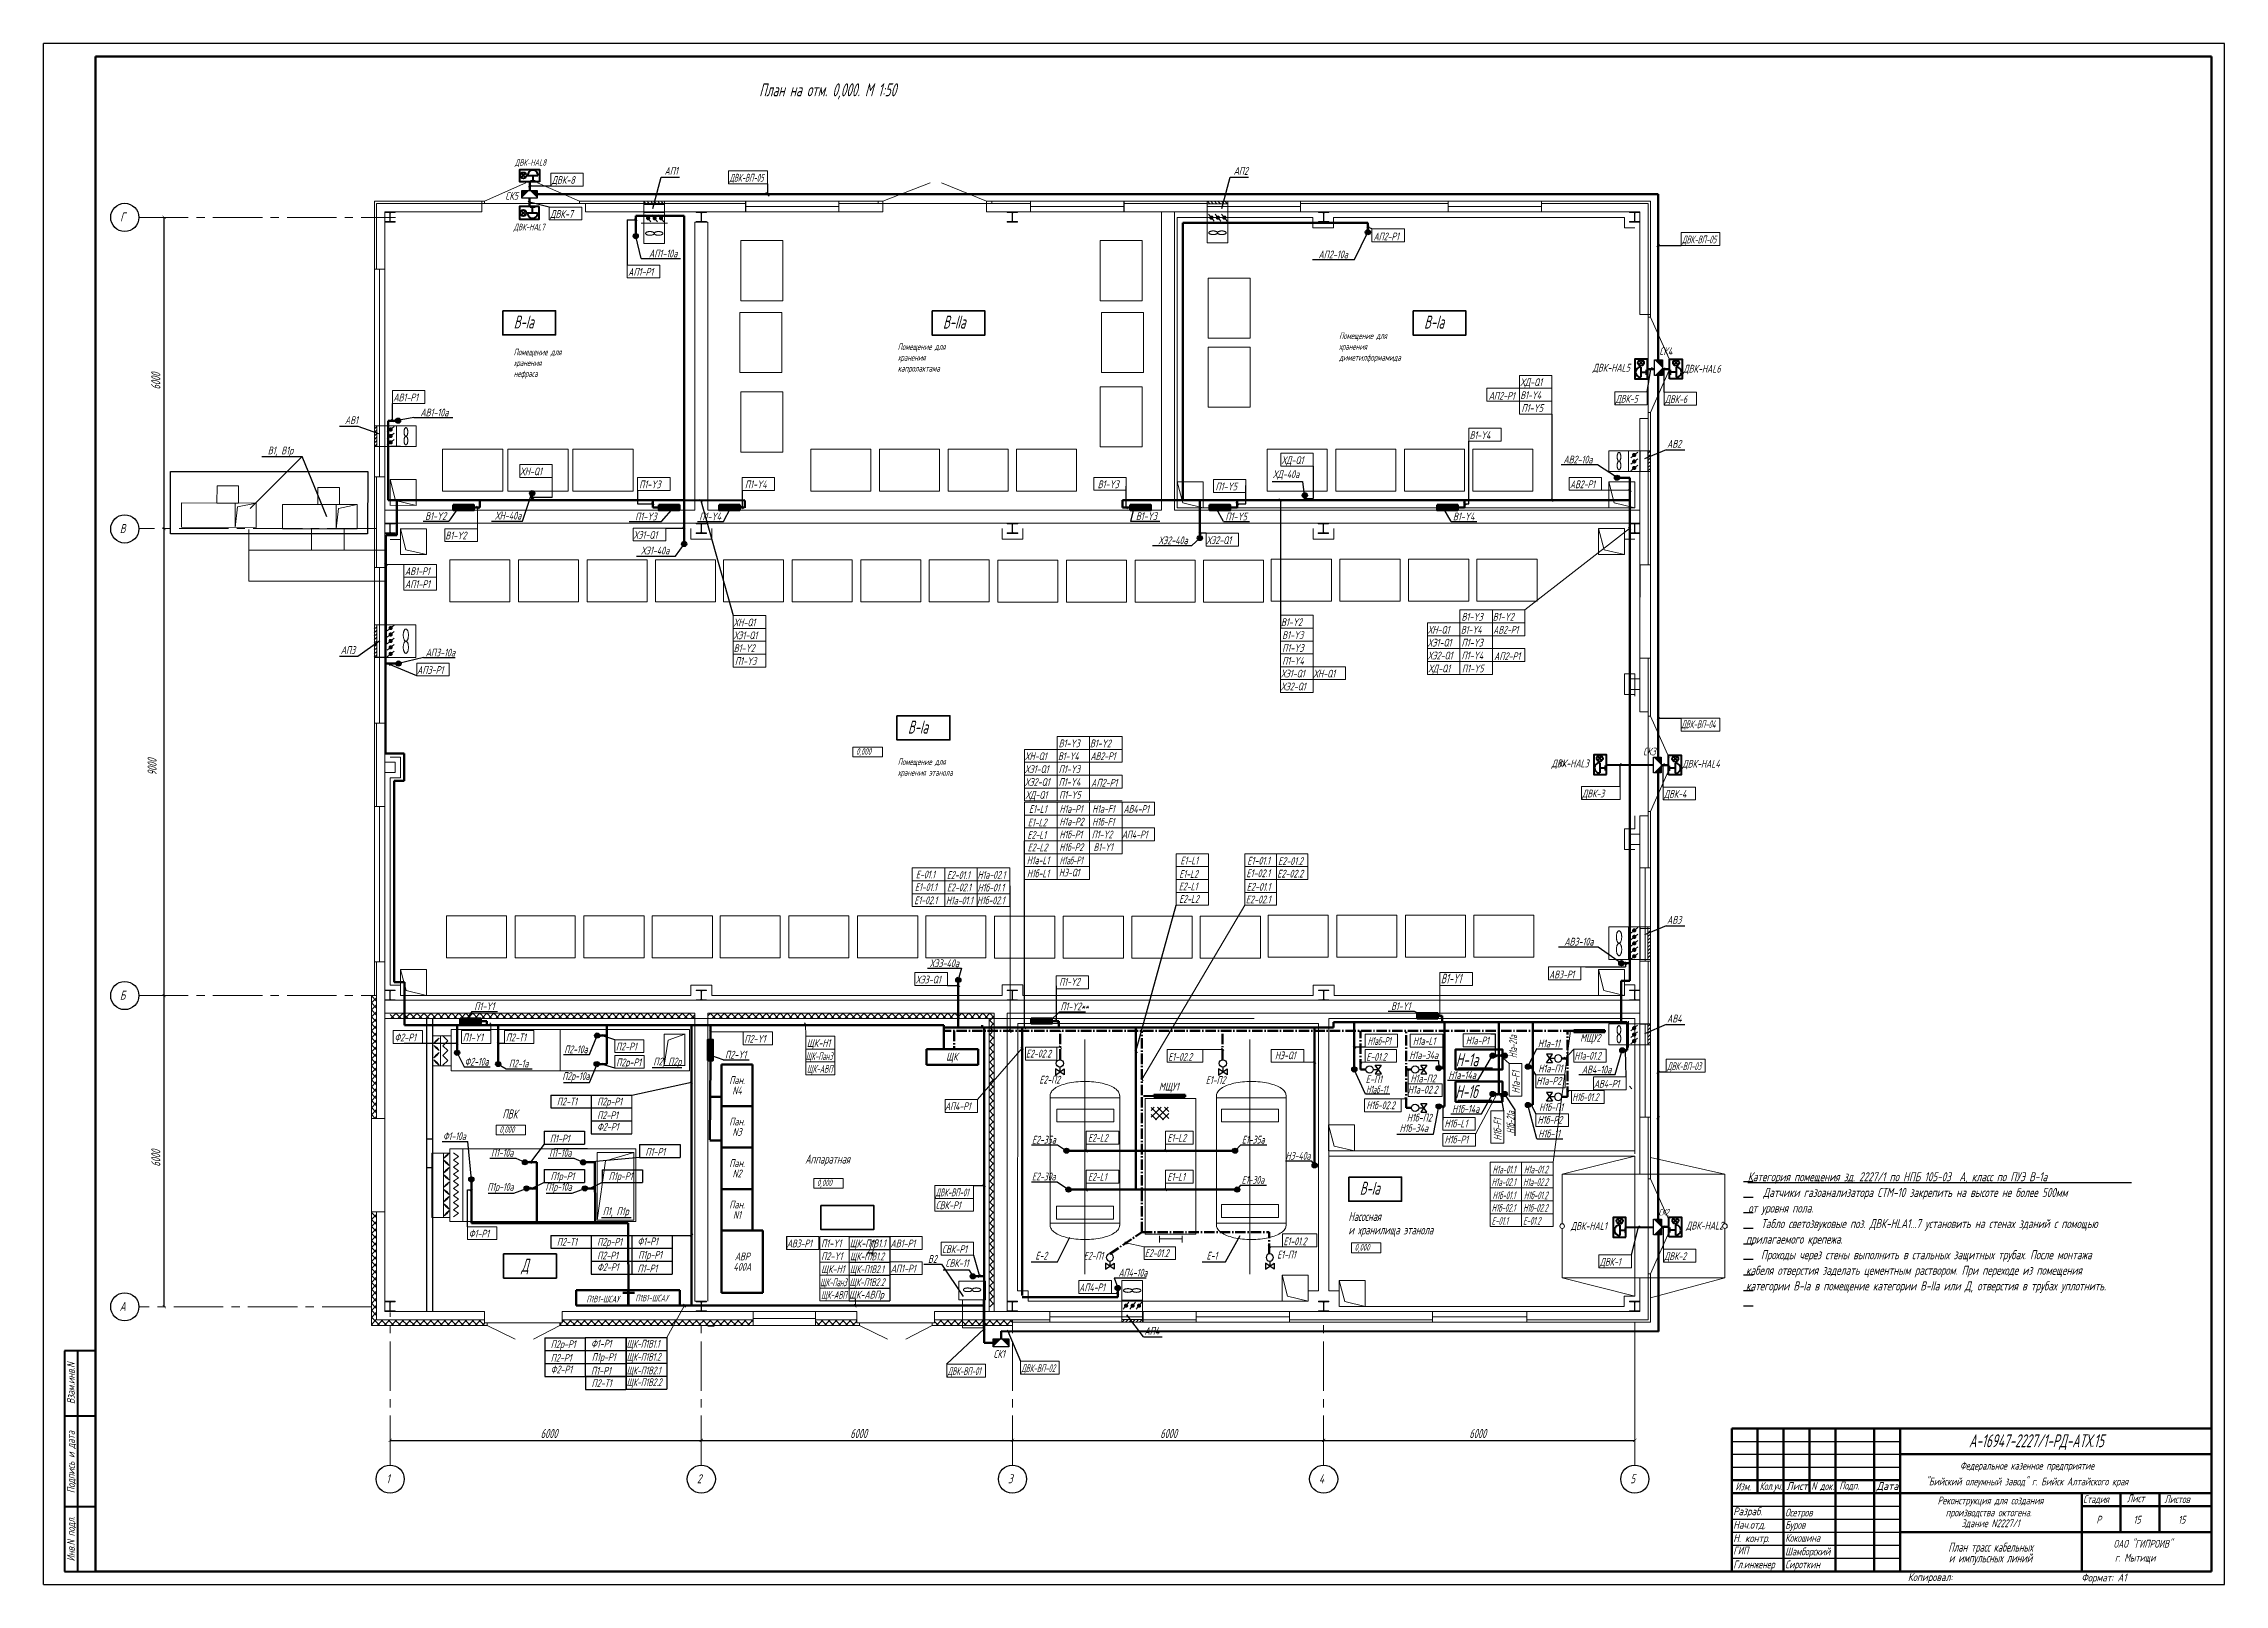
# Model space of a CAD drawing. Header units: millimetres. Extents: x -338 to 6826, y -8218 to 3153.
# Drawn here: x 2037 to 2878, y -8023 to -7429 of the extents above; entities that cross this region are included whole.
import ezdxf
from ezdxf.enums import TextEntityAlignment as Align

# ---------------------------------------------------------------- set-up
doc = ezdxf.new("R2010")
doc.units = ezdxf.units.MM
for name, pattern in [('ACAD_ISO02W100', [15, 12, -3]), ('ACAD_ISO04W100', [30, 24, -3, 0, -3]), ('gost6', [12, 8, -1.5, 1, -1.5]), ('осевая2', [28.575, 19.05, -3.175, 3.175, -3.175])]:
    doc.linetypes.add(name, pattern=pattern)
doc.layers.get('Defpoints').update_dxf_attribs({"color": 251})
for name, color, linetype in [('$OSIZ', 7, 'Continuous'), ('EXTERNAL FENCE', 1, 'Continuous'), ('доп', 7, 'Continuous'), ('Нов.О', 21, 'Continuous'), ('Размеры', 5, 'Continuous'), ('ТЕКСТ', 2, 'Continuous'), ('Текст.', 51, 'Continuous')]:
    doc.layers.add(name, color=color, linetype=linetype)
for name, color, linetype, lineweight in [('Арматура', 1, 'Continuous', 25), ('вент приток', 1, 'Continuous', 20), ('Выноска', 137, 'Continuous', 20), ('Обводка', 6, 'Continuous', 25), ('Осевая линия', 1, 'Continuous', 13), ('Оси', 130, 'Continuous', 13), ('Первичник', 210, 'Continuous', 25), ('Пн.кабель', 4, 'Continuous', 50), ('Размерная', 4, 'Continuous', 25), ('Рамка тонкая', 5, 'Continuous', 25), ('Текст_КИП', 2, 'Continuous', 25), ('Толст.рамка', 7, 'Continuous', 60), ('Тонкая', 5, 'Continuous', 20), ('Тонкая линия', 150, 'Continuous', 18), ('ТОНКИЕ', 150, 'Continuous', 13), ('Щиты пульты (Вновь)', 5, 'Continuous', 50), ('Эл.кабель', 2, 'Continuous', 50)]:
    doc.layers.add(name, color=color, linetype=linetype, lineweight=lineweight)
doc.styles.add('Simplex', font='simplex.shx', dxfattribs={"width": 0.7, "oblique": 15})
pattern_1 = [(45, (2524.4062, -6904.1768), (-1.3470384, 1.3470384), []), (135, (2524.4062, -6904.1768), (-1.3470384, -1.3470384), [])]

msp = doc.modelspace()

# ---------------------------------------------------------------- texts
at = {"style": 'Simplex', "oblique": 15, "width": 0.5}
for s, p in [('Н1аб-P1', (2552, -7813.3)), ('Н1аб-11', (2551.08, -7831.99))]:
    msp.add_text(s, height=3, dxfattribs=at).set_placement(p, align=Align.MIDDLE)
at = {"color": 7, "style": 'Simplex', "oblique": 15, "width": 0.7}
msp.add_text('Категория помещения зд. 2227/1 по НПБ 105-03  А, класс по ПУЭ В-1а', height=3.5, dxfattribs=at).set_placement((2694.12, -7867.39))
at = {"color": 2, "style": 'Simplex', "oblique": 15, "width": 0.7}
for s, p in [('Взам.инв.N', (2048.96, -7945.28)), ('Подпись и дата', (2048.96, -7975.64)), ('Инв.N подл.', (2048.96, -8005.28))]:
    msp.add_text(s, height=3, rotation=90, dxfattribs=at).set_placement(p, align=Align.CENTER)
at = {"lineweight": -3, "style": 'Simplex', "oblique": 15, "width": 0.7, "flags": 4}
for tag, p in [('Г', (2067.4, -7497.37)), ('В', (2067.4, -7617.48)), ('Б', (2067.4, -7797.37)), ('А', (2067.4, -7917.37)), ('1', (2169.75, -7983.81)), ('2', (2289.75, -7983.81)), ('3', (2409.75, -7983.81)), ('4', (2529.75, -7983.81)), ('5', (2649.75, -7983.81))]:
    msp.add_attdef(tag, text='А', height=3.5, dxfattribs=at).set_placement(p, align=Align.CENTER)
at = {"layer": 'доп', "color": 7, "linetype": 'Continuous', "lineweight": -3, "style": 'Simplex', "oblique": 15, "width": 0.7}
for s, p in [('Датчики газоанализатора СТМ-10 закрепить на высоте не более 500мм', (2700.11, -7873.45)), ('от уровня пола.', (2694.33, -7879.45)), ('Табло светозвуковые поз. ДВК-HLA1...7 установить на стенах зданий с помощью', (2699.29, -7885.45)), ('прилагаемого крепежа.', (2693.43, -7891.45)), ('Проходы через стены выполнить в стальных защитных трубах. После монтажа', (2699.2, -7897.45)), ('кабеля отверстия заделать цементным раствором. При переходе из помещения ', (2693.43, -7903.45)), ('категории В-Iа в помещение категории B-IIа или Д, отверстия в трубах уплотнить.', (2693.43, -7909.45))]:
    msp.add_text(s, height=3.5, dxfattribs=at).set_placement(p)
at = {"layer": 'Нов.О', "lineweight": 35, "style": 'Simplex', "oblique": 15, "width": 0.6}
for s, p in [('Н-1а ', (2581.53, -7823.01)), ('Н-1б ', (2581.37, -7835.33))]:
    msp.add_text(s, height=5, dxfattribs=at).set_placement(p)
at = {"layer": 'ТЕКСТ', "lineweight": 20, "style": 'Simplex', "oblique": 15, "width": 0.6}
for s, p in [('Пан.', (2304.34, -7828.37)), ('N4', (2304.34, -7832.37)), ('Пан.', (2304.34, -7844.37)), ('N3', (2304.34, -7848.37)), ('Пан.', (2304.34, -7860.37)), ('N2', (2304.34, -7864.37)), ('Пан.', (2304.34, -7876.37)), ('N1', (2304.34, -7880.37)), ('АВР', (2306.34, -7896.37)), ('400А', (2306.34, -7900.37))]:
    msp.add_text(s, height=3, dxfattribs=at).set_placement(p, align=Align.MIDDLE_CENTER)
at = {"layer": 'ТЕКСТ', "char_height": 3, "width": 19, "attachment_point": 4, "style": 'Simplex'}
for s, insert in [('{\\W0.8;Разраб.}', (2688.53, -7995.04)), ('{\\W0.8;Нач.отд.}', (2688.53, -8000.04)), ('{\\W0.8;Н. контр.}', (2688.53, -8005.37)), ('ГИП', (2688.53, -8009.73))]:
    msp.add_mtext(s, dxfattribs=dict(at, insert=insert))
at = {"layer": 'Текст.', "style": 'Simplex', "oblique": 15}
for s, height, width, p in [('ДВК-HAL8', 2.5, 0.6, (2218.7, -7475.86)), ('АП1', 3, 0.6, (2276.39, -7479.37)), ('АП2', 3, 0.6, (2495.84, -7479.37)), ('ДВК-8', 3, 0.6, (2232.9, -7482.86)), ('ДВК-ВП-05', 3, 0.5, (2301.45, -7481.98)), ('ДВК-7', 3, 0.6, (2232.31, -7495.97)), ('ДВК-HAL7', 2.5, 0.6, (2218.23, -7500.75)), ('АП2-Р1', 3, 0.58, (2549.84, -7504.62)), ('ДВК-ВП-05', 3, 0.5, (2668.83, -7505.76)), ('АП1-Р1', 3, 0.6, (2262.37, -7518.31)), ('В-Iа', 5, 0.58, (2218.23, -7538.6)), ('В-IIа', 5, 0.58, (2383.78, -7538.64)), ('В-Iа', 5, 0.58, (2569.3, -7538.64)), ('ХД-Q1', 3, 0.6, (2606.43, -7560.83)), ('ДВК-HAL6', 3, 0.6, (2669.3, -7555.61)), ('АВ1-Р1', 3, 0.6, (2171.78, -7566.67)), ('АП2-Р1', 3, 0.6, (2594.19, -7566.07)), ('В1-Y4', 3, 0.58, (2606.43, -7565.8)), ('П1-Y5', 3, 0.6, (2606.86, -7570.77)), ('ДВК-5', 3, 0.58, (2643.19, -7567.2)), ('ДВК-6', 3, 0.58, (2662.19, -7567.36)), ('АВ1', 3, 0.6, (2153.12, -7575.45)), ('В1, В1р', 3, 0.6, (2123.38, -7587.11)), ('В1-Y4', 3, 0.58, (2586.86, -7581.26)), ('АВ2', 3, 0.6, (2663.02, -7584.56)), ('ХН-Q1', 3, 0.6, (2220.73, -7595.2)), ('ХД-Q1', 3, 0.6, (2514.38, -7590.88)), ('П1-Y3', 3, 0.6, (2266.6, -7600.2)), ('П1-Y4', 3, 0.6, (2307.39, -7600.19)), ('В1-Y3', 3, 0.6, (2443.42, -7600.18)), ('П1-Y5', 3, 0.6, (2488.85, -7601)), ('АВ2-Р1', 3, 0.58, (2625.58, -7600.17)), ('В1-Y2', 3, 0.6, (2191.86, -7619.94)), ('ХЭ1-Q1', 3, 0.6, (2264.48, -7619.7)), ('ХЭ2-Q1', 3, 0.6, (2485.41, -7621.73)), ('АВ1-Р1', 3, 0.6, (2176.27, -7633.7)), ('АП1-Р1', 3, 0.6, (2176.27, -7638.67)), ('ХН-Q1', 3, 0.6, (2303.05, -7653.42)), ('В1-Y2', 3, 0.6, (2514.11, -7653.34)), ('В1-Y3', 3, 0.6, (2583.73, -7651.29)), ('В1-Y2', 3, 0.6, (2595.78, -7651.29)), ('АП3', 3, 0.6, (2151.51, -7664.08)), ('ХЭ1-Q1', 3, 0.6, (2303.05, -7658.39)), ('В1-Y2', 3, 0.6, (2303.05, -7663.36)), ('В1-Y3', 3, 0.6, (2514.57, -7658.31)), ('П1-Y3', 3, 0.6, (2514.57, -7663.28)), ('ХН-Q1', 3, 0.6, (2570.74, -7656.26)), ('ХЭ1-Q1', 3, 0.6, (2570.74, -7661.23)), ('В1-Y4', 3, 0.58, (2583.48, -7656.26)), ('П1-Y3', 3, 0.6, (2583.73, -7661.23)), ('АВ2-Р1', 3, 0.58, (2596.01, -7656.25)), ('АП3-Р1', 3, 0.6, (2180.98, -7671.76)), ('П1-Y3', 3, 0.6, (2303.52, -7668.33)), ('П1-Y4', 3, 0.6, (2514.57, -7668.25)), ('ХЭ2-Q1', 3, 0.6, (2570.74, -7666.2)), ('ХД-Q1', 3, 0.6, (2570.96, -7671.17)), ('П1-Y4', 3, 0.6, (2583.73, -7666.2)), ('П1-Y5', 3, 0.6, (2583.91, -7671.17)), ('АП2-Р1', 3, 0.6, (2596.3, -7666.46)), ('ХЭ1-Q1', 3, 0.6, (2514.12, -7673.16)), ('ХЭ2-Q1', 3, 0.6, (2514.12, -7678.13)), ('ХН-Q1', 3, 0.6, (2526.64, -7673.16)), ('В-Iа', 5, 0.58, (2370.27, -7694.77)), ('ДВК-ВП-04', 3, 0.5, (2668.51, -7692.69)), ('ХН-Q1', 3, 0.6, (2415.38, -7705.02)), ('В1-Y4', 3, 0.58, (2428.12, -7705.02)), ('В1-Y3', 3, 0.6, (2428.37, -7700.05)), ('В1-Y2', 3, 0.6, (2440.43, -7700.05)), ('АВ2-Р1', 3, 0.58, (2440.65, -7705.01)), ('ХЭ1-Q1', 3, 0.6, (2415.38, -7709.99)), ('ХЭ2-Q1', 3, 0.6, (2415.38, -7714.96)), ('П1-Y3', 3, 0.6, (2428.37, -7709.99)), ('П1-Y4', 3, 0.6, (2428.37, -7714.96)), ('ДВК-HAL4', 3, 0.6, (2668.92, -7707.9)), ('ХД-Q1', 3, 0.6, (2415.6, -7719.93)), ('П1-Y5', 3, 0.6, (2428.55, -7719.93)), ('АП2-Р1', 3, 0.6, (2440.94, -7715.23)), ('ДВК-3', 3, 0.58, (2630.32, -7719.38)), ('ДВК-4', 3, 0.58, (2661.86, -7719.54)), ('Е1-L2', 3, 0.58, (2416.48, -7730.53)), ('Е1-L1', 3, 0.58, (2416.92, -7725.36)), ('Н1а-P2', 3, 0.58, (2428.67, -7730.23)), ('Н1а-P1', 3, 0.58, (2428.69, -7725.34)), ('Н1а-F1', 3, 0.58, (2441.3, -7725.31)), ('Н1б-F1', 3, 0.58, (2441.3, -7730.28)), ('АВ4-Р1', 3, 0.58, (2453.41, -7725.37)), ('Е2-L1', 3, 0.58, (2416.31, -7735.34)), ('Е2-L2', 3, 0.58, (2416.42, -7740.17)), ('Н1б-P2', 3, 0.58, (2428.62, -7740.08)), ('Н1б-P1', 3, 0.58, (2428.66, -7735.21)), ('П1-Y2', 3, 0.58, (2441.12, -7735.19)), ('В1-Y1', 3, 0.58, (2441.82, -7740.07)), ('АП4-Р1', 3, 0.58, (2452.73, -7735.21)), ('Н1а-L1', 3, 0.58, (2416.08, -7745.15)), ('Е1-L1', 3, 0.58, (2475.31, -7745.24)), ('Е1-01.1', 3, 0.6, (2501.1, -7745.29)), ('Е2-01.2', 3, 0.6, (2512.98, -7745.43)), ('Е1-01.1', 3, 0.58, (2372.92, -7755.5)), ('Е-01.1', 3, 0.58, (2373.29, -7750.63)), ('Е2-01.1', 3, 0.58, (2385.25, -7750.82)), ('Е2-02.1', 3, 0.58, (2385.3, -7755.58)), ('Н1а-02.1', 3, 0.58, (2397.08, -7750.75)), ('Н1б-01.1', 3, 0.58, (2397.11, -7755.67)), ('Н1б-L1', 3, 0.58, (2416.15, -7750.18)), ('НЭ-Q1', 3, 0.58, (2428.46, -7749.87)), ('Е2-L1', 3, 0.58, (2474.7, -7755.22)), ('Е1-L2', 3, 0.58, (2474.87, -7750.42)), ('Е1-02.1', 3, 0.6, (2500.76, -7750.14)), ('Е2-01.1', 3, 0.6, (2500.87, -7755.38)), ('Е2-02.2', 3, 0.6, (2512.64, -7750.28)), ('Е1-02.1', 3, 0.58, (2372.68, -7760.56)), ('Н1а-01.1', 3, 0.58, (2384.9, -7760.64)), ('Н1б-02.1', 3, 0.58, (2396.87, -7760.58)), ('Е2-L2', 3, 0.58, (2474.81, -7760.05)), ('Е2-02.1', 3, 0.6, (2500.53, -7760.22)), ('АВ3', 3, 0.6, (2663.02, -7768.06)), ('В1-Y1', 3.7, 0.6, (2575.77, -7791.07)), ('АВ3-Р1', 3, 0.58, (2617.56, -7789.15)), ('ХЭ3-Q1', 3, 0.6, (2373.32, -7791.12)), ('П1-Y2', 3, 0.58, (2428.59, -7791.98)), ('АВ4', 3, 0.6, (2663.02, -7806.15)), ('Ф2-Р1', 3, 0.6, (2172.25, -7813.41)), ('П1-Y1', 3, 0.6, (2198.57, -7813.41)), ('П2-Т1', 3, 0.6, (2215.19, -7813.41)), ('П2-Y1', 3, 0.6, (2307.14, -7813.98)), ('ЩК-Н1', 3, 0.6, (2331.28, -7815.58)), ('Н1а-L1', 3, 0.58, (2564.98, -7814.82)), ('Н1а-P1', 3, 0.58, (2585.38, -7814.64)), ('МЩУ2', 3, 0.6, (2629.5, -7813.61)), ('П2-Р1', 3, 0.6, (2257.62, -7816.95)), ('П2р-Р1', 3, 0.6, (2257.73, -7823.03)), ('П2, П2р', 3, 0.6, (2272.06, -7822.71)), ('ЩК-Пан3', 3, 0.48, (2330.89, -7820.66)), ('Е2-02.2', 3, 0.58, (2415.76, -7819.66)), ('Е1-02.2', 3, 0.58, (2470.6, -7820.92)), ('НЭ-Q1', 3, 0.58, (2511.79, -7820.33)), ('Е-01.2', 3, 0.58, (2547, -7820.93)), ('Н1а-01.2', 3, 0.55, (2627.26, -7820.49)), ('ЩК-АВП', 3, 0.5, (2331.28, -7825.52)), ('МЩУ1', 3, 0.7, (2467.04, -7832.4)), ('Н1а-P2', 3, 0.6, (2612.57, -7830.18)), ('АВ4-Р1', 3, 0.58, (2634.8, -7831.3)), ('ДВК-ВП-03', 3, 0.5, (2663.06, -7824.53)), ('П2-Т1', 3, 0.6, (2234.85, -7838.15)), ('П2р-Р1', 3, 0.6, (2250.38, -7838.15)), ('АП4-Р1', 3, 0.58, (2384.54, -7839.94)), ('Н1б-02.2', 3, 0.58, (2547.02, -7839.58)), ('Н1а-02.2', 3, 0.6, (2563, -7833.55)), ('Н1б-01.2', 3, 0.55, (2626.43, -7836.45)), ('П2-Р1', 3, 0.6, (2250.38, -7843.42)), ('Ф2-Р1', 3, 0.6, (2250.38, -7847.9)), ('Н1б-L1', 3, 0.6, (2577.14, -7846.63)), ('Н1б-P2', 3, 0.6, (2613.03, -7845.2)), ('П1-Р1', 3, 0.6, (2232.14, -7852.44)), ('П1-Р1', 3, 0.6, (2268.99, -7857.56)), ('Е2-L2', 3, 0.58, (2439.67, -7852.15)), ('Е1-L2', 3, 0.58, (2470.28, -7852.15)), ('Н1б-P1', 3, 0.6, (2577.19, -7852.78)), ('Н1а-01.1', 3, 0.5, (2595.68, -7864.36)), ('Н1а-01.2', 3, 0.5, (2607.8, -7864.36)), ('П1р-Р1', 3, 0.6, (2232.41, -7866.92)), ('П1р-Р1', 3, 0.6, (2254.83, -7866.93)), ('ДВК-ВП-01', 3, 0.5, (2380.96, -7873.16)), ('Е2-L1', 3, 0.58, (2439.67, -7867.17)), ('Е1-L1', 3, 0.58, (2470.28, -7867.14)), ('В-Iа', 5, 0.58, (2544.5, -7872.57)), ('Н1а-02.1', 3, 0.5, (2595.34, -7869.21)), ('Н1б-01.1', 3, 0.5, (2595.68, -7874.3)), ('Н1а-02.2', 3, 0.5, (2607.47, -7869.21)), ('Н1б-01.2', 3, 0.5, (2607.8, -7874.3)), ('П1, П1р', 3, 0.6, (2252.55, -7880.46)), ('СВК-Р1', 3, 0.6, (2380.96, -7878.13)), ('Н1б-02.1', 3, 0.5, (2595.34, -7879.15)), ('Н1б-02.2', 3, 0.5, (2607.47, -7879.15)), ('Ф1-Р1', 3, 0.6, (2200.87, -7889.07)), ('Е-01.1', 3, 0.5, (2595.34, -7884.12)), ('Е-01.2', 3, 0.5, (2607.47, -7884.12)), ('ДВК-HAL2', 3, 0.6, (2670.35, -7885.97)), ('П2-Т1', 3, 0.6, (2234.85, -7892.25)), ('П2р-Р1', 3, 0.6, (2250.38, -7892.25)), ('П2-Р1', 3, 0.6, (2250.38, -7897.52)), ('Ф1-Р1', 3, 0.6, (2265.95, -7892.05)), ('П1р-Р1', 3, 0.6, (2266.22, -7897.22)), ('АВ3-Р1', 3, 0.58, (2323.54, -7892.83)), ('П1-Y1', 3, 0.6, (2336.77, -7892.81)), ('П2-Y1', 3, 0.6, (2336.77, -7897.78)), ('ЩК-П1В1.1', 3, 0.6, (2347.82, -7892.81)), ('ЩК-П1В1.2', 3, 0.55, (2347.94, -7897.83)), (' Д', 5, 0.58, (2352.52, -7895.24)), ('АВ1-Р1', 3, 0.6, (2363.54, -7892.83)), ('СВК-Р1', 3, 0.6, (2383.43, -7895.04)), ('Е-2', 3, 0.58, (2419.41, -7897.56)), ('Е2-01.2', 3, 0.58, (2461.57, -7896.59)), ('Е-1', 3, 0.58, (2485.41, -7897.56)), ('Е1-01.2', 3, 0.58, (2515.07, -7892.03)), ('ДВК-1', 3, 0.58, (2637.09, -7899.93)), ('ДВК-2', 3, 0.58, (2661.94, -7897.75)), ('Д', 5, 0.58, (2221.18, -7902.24)), ('Ф2-Р1', 3, 0.6, (2250.38, -7902)), ('П1-Р1', 3, 0.6, (2265.95, -7902.49)), ('ЩК-Пан3', 3, 0.48, (2336.39, -7907.83)), ('ЩК-Н1', 3, 0.6, (2336.77, -7902.75)), ('ЩК-П1В2.2', 3, 0.55, (2347.75, -7907.79)), ('ЩК-П1В2.1', 3, 0.55, (2347.88, -7902.8)), ('АП1-Р1', 3, 0.6, (2363.57, -7902.56)), ('П1В1-ШСАУ', 2.5, 0.6, (2246.28, -7914.04)), ('П1В1-ШСАУ', 2.5, 0.6, (2265.11, -7913.66)), ('ЩК-АВП', 3, 0.5, (2336.77, -7912.69)), ('ЩК-АВПр', 3, 0.6, (2347.53, -7912.59)), ('АП4-Р1', 3, 0.58, (2436.35, -7909.78)), ('П2р-Р1', 3, 0.6, (2232.48, -7931.7)), ('Ф1-Р1', 3, 0.6, (2248.05, -7931.49)), ('ЩК-П1В1.1', 3, 0.55, (2261.78, -7931.52)), ('АП4', 3, 0.6, (2461.47, -7926.57)), ('П2-Р1', 3, 0.6, (2232.48, -7936.98)), ('Ф2-Р1', 3, 0.6, (2232.48, -7941.45)), ('П1-Р1', 3, 0.6, (2248.05, -7941.92)), ('П1р-Р1', 3, 0.6, (2248.32, -7936.65)), ('ЩК-П1В1.2', 3, 0.55, (2261.78, -7936.59)), ('ЩК-П1В2.1', 3, 0.55, (2261.78, -7941.86)), ('ДВК-ВП-02', 3, 0.5, (2413.98, -7940.96)), ('П2-Т1', 3, 0.6, (2248.22, -7946.71)), ('ЩК-П1В2.2', 3, 0.55, (2261.78, -7946.34)), ('ДВК-ВП-01', 3, 0.5, (2385.61, -7942.09))]:
    msp.add_text(s, height=height, dxfattribs=dict(at, width=width)).set_placement(p)
for s, height, width, p in [('СК5', 3, 0.6, (2217.46, -7487.46)), ('АП1-10а', 3, 0.6, (2275.86, -7509.69)), ('АП2-10а', 3, 0.6, (2534.24, -7510.05)), ('СК4', 3, 0.6, (2662.55, -7547.37)), ('АВ1-10а', 3, 0.6, (2187.63, -7571.01)), ('ХД-40а', 3, 0.6, (2516.11, -7595.06)), ('АВ2-10а', 3, 0.6, (2628.63, -7589.14)), ('В1-Y2', 3, 0.6, (2188.11, -7610.92)), ('ХН-40а', 3, 0.6, (2216.09, -7610.75)), ('П1-Y3', 3, 0.6, (2269.17, -7611.08)), ('П1-Y4', 3, 0.6, (2293.98, -7611.07)), ('В1-Y3', 3, 0.6, (2462.22, -7610.94)), ('П1-Y5', 3, 0.6, (2496.83, -7611.09)), ('В1-Y4', 3, 0.6, (2584.57, -7611.09)), ('ХЭ2-40а', 3, 0.6, (2472.52, -7620.27)), ('ХЭ1-40а', 3, 0.6, (2272.8, -7624.2)), ('АП3-10а', 3, 0.6, (2189.93, -7663.55)), ('СК3', 3, 0.6, (2656.18, -7701.7)), ('Н1аб-P1', 3, 0.5, (2433.2, -7743.68)), ('АВ3-10а', 3, 0.6, (2629, -7775)), ('ХЭ3-40а', 3, 0.6, (2384.31, -7783.33)), ('П1-Y1', 3, 0.6, (2206.89, -7799.91)), ('П1-Y2**', 3, 0.58, (2434.53, -7799.95)), ('В1-Y1', 3, 0.58, (2560.33, -7799.83)), ('Н1а-11', 3, 0.6, (2617.41, -7814.27)), ('Ф2-10а', 3, 0.58, (2203.91, -7821.26)), ('П2-1а', 3, 0.58, (2220.12, -7822)), ('П2-10а', 3, 0.58, (2242.22, -7816.5)), ('П2-Y1', 3, 0.6, (2303.82, -7818.56)), ('ЩК', 3, 0.6, (2387.19, -7819.73)), ('Н1а-34а', 3, 0.6, (2569.17, -7818.73)), ('П2р-10а', 3, 0.58, (2242.22, -7827.21)), ('Е2-П2', 3, 0.58, (2424.91, -7828.19)), ('Е1-П2', 3, 0.58, (2488.89, -7828.35)), ('Е-П1', 3, 0.6, (2549.92, -7828.04)), ('Н1а-П2', 3, 0.6, (2568.92, -7827.74)), ('Н1а-14а', 3, 0.6, (2583.99, -7826.42)), ('Н1а-П1', 3, 0.6, (2617.98, -7823.91)), ('АВ4-10а', 3, 0.6, (2635.83, -7824.31)), ('Н1б-14а', 3, 0.6, (2585.34, -7839.48)), ('Н1б-П1', 3, 0.6, (2618.29, -7838.84)), ('Н1б-34а', 3, 0.6, (2565.34, -7846.89)), ('Н1б-П2', 3, 0.6, (2567.45, -7842.84)), ('Ф1-10а', 3, 0.58, (2195.37, -7849.97)), ('П1-10а', 3, 0.58, (2213.79, -7856.39)), ('П1-10а', 3, 0.58, (2236.21, -7856.4)), ('Е2-35а', 3, 0.58, (2422.69, -7851.34)), ('Е1-35а', 3, 0.58, (2503.4, -7851.33)), ('Н1б-11', 3, 0.6, (2617.52, -7849)), ('НЭ-40а', 3, 0.58, (2520.69, -7857.54)), ('П1р-10а', 3, 0.58, (2213.09, -7869.95)), ('П1р-10а', 3, 0.58, (2235.51, -7869.96)), ('Е2-30а', 3, 0.58, (2422.64, -7865.53)), ('Е1-30а', 3, 0.58, (2503.29, -7866.81)), ('СК2', 2.5, 0.6, (2661.74, -7879.31)), ('В2', 3, 0.6, (2379.7, -7897.33)), ('Е2-П1', 3, 0.58, (2441.82, -7896.08)), ('Е1-П1', 3, 0.58, (2516.21, -7895.65)), ('СВК-11', 3, 0.6, (2389.22, -7898.95)), ('АП4-10а', 3, 0.58, (2457.03, -7902.62)), ('СК1', 3, 0.6, (2405.46, -7933.96))]:
    msp.add_text(s, height=height, dxfattribs=dict(at, width=width)).set_placement(p, align=Align.MIDDLE)
for s, rotation, width, p in [('ДВК-HAL5', 360, 0.6, (2634.34, -7555.22)), ('ДВК-HAL3', 360, 0.6, (2618.49, -7707.77)), ('Н1а-F1', 90, 0.58, (2606.2, -7833.53)), ('Н1б-F1', 90, 0.58, (2599.18, -7851.67)), ('ДВК-HAL1', 360, 0.6, (2625.9, -7886.12))]:
    msp.add_text(s, height=3, rotation=rotation, dxfattribs=dict(at, width=width)).set_placement(p)
at = {"layer": 'Текст_КИП', "style": 'Simplex', "oblique": 15, "width": 0.6}
for s, p in [('6000', (2081.95, -7562.14)), ('9000', (2080.52, -7710.92)), ('6000', (2081.95, -7861.74))]:
    msp.add_text(s, height=3.5, rotation=90, dxfattribs=at).set_placement(p)
at = {"layer": 'Текст_КИП', "style": 'Simplex', "oblique": 15, "width": 0.5}
for s, p in [('Н1а-21а', (2605.13, -7815.48)), ('Н1б-21а', (2604.19, -7844.7))]:
    msp.add_text(s, height=3, rotation=90, dxfattribs=at).set_placement(p, align=Align.CENTER)
at = {"layer": 'Текст_КИП', "style": 'Simplex', "oblique": 15, "width": 0.6}
for s, height, p in [('6000', 3.5, (2228.63, -7966.36)), ('6000', 3.5, (2348.03, -7966.36)), ('6000', 3.5, (2467.57, -7966.36)), ('6000', 3.5, (2586.77, -7966.36)), ('А-16947-2227/1-РД-АТХ.15', 5, (2779.44, -7969.91)), ('"Бийский олеумный завод" г. Бийск Алтайского края ', 3, (2762.7, -7984.61)), ('Федеральное казенное предприятие', 3, (2775.99, -7978.53)), ('Изм.', 3, (2689.37, -7986.52)), ('Подп.', 3, (2729.43, -7986.21)), ('Стадия', 3, (2823.47, -7991.43)), ('Лист', 3, (2840.41, -7991.11)), ('Листов', 3, (2854.81, -7991.43)), ('Осетров', 3, (2708.57, -7996.59)), ('Р', 3, (2828.57, -7999.34)), ('15', 3, (2842.88, -7999.34)), ('15', 3, (2860.12, -7999.34)), ('Буров', 3, (2708.57, -8001.35)), ('Кокошина', 3, (2708.57, -8006.35)), ('ОАО "ГИПРОИВ"', 3, (2835.19, -8008.62)), ('Гл.инженер', 3, (2688.57, -8016.57)), ('Шамборский', 3, (2708.57, -8011.57)), ('Сироткин', 3, (2708.57, -8016.57)), ('г. Мытищи', 3, (2835.74, -8013.98))]:
    msp.add_text(s, height=height, dxfattribs=at).set_placement(p)
at = {"layer": 'Текст_КИП', "style": 'Simplex', "oblique": 15}
for s, width, p, p2 in [('Кол.уч.', 0.603486, (2698.71, -7986.37), (2707.42, -7986.37)), ('Лист', 0.686041, (2709, -7986.37), (2717.24, -7986.37)), ('N док.', 0.628372, (2718.66, -7986.37), (2727.37, -7986.37)), ('Дата', 0.652619, (2743.83, -7986.37), (2752.22, -7986.37))]:
    msp.add_text(s, height=3, dxfattribs=dict(at, width=width)).set_placement(p, p2, align=Align.FIT)
at = {"layer": 'Текст_КИП', "style": 'Simplex', "oblique": 15, "width": 0.6}
for s, height, p in [('Реконструкция для создания', 3, (2787.74, -7991.92)), ('производства октогена. ', 3, (2787.74, -7996.57)), ('Здание N2227/1', 3, (2787.74, -8000.73)), ('План трасс кабельных', 3.5, (2787.75, -8010.17)), ('и импульсных линий', 3.5, (2787.75, -8014.34))]:
    msp.add_text(s, height=height, dxfattribs=at).set_placement(p, align=Align.CENTER)
at = {"layer": 'Текст_КИП', "color": 3, "style": 'Simplex', "oblique": 15, "width": 0.8}
for s, p in [('Копировал:', (2755.87, -8021.46)), ('Формат: А1', (2822.8, -8021.66))]:
    msp.add_text(s, height=3, dxfattribs=at).set_placement(p)
at = {"layer": 'ТОНКИЕ', "style": 'Simplex', "oblique": 15, "width": 0.6}
for s, height, p in [('План на отм. 0,000. М 1:50', 5, (2312.91, -7449.09)), ('Помещение для', 2.5, (2536.56, -7542.67)), ('хранения', 2.5, (2218.23, -7553.1)), ('Помещение для', 2.5, (2218.23, -7548.93)), ('хранения', 2.5, (2366.33, -7551.06)), ('Помещение для', 2.5, (2366.33, -7546.89)), ('диметилформамида', 2.5, (2536.56, -7551.01)), ('хранения', 2.5, (2536.56, -7546.84)), ('нефраса', 2.5, (2218.23, -7557.26)), ('капролактама', 2.5, (2366.33, -7555.22)), ('0,000', 2.5, (2350.3, -7702.89)), ('хранения этанола', 2.5, (2366.37, -7711.07)), ('Помещение для', 2.5, (2366.37, -7706.9)), ('0,000', 2.5, (2212.74, -7848.66)), ('ПВК', 3.5, (2213.85, -7843.2)), ('Аппаратная', 3.5, (2330.62, -7860.55)), ('0,000', 2.5, (2335.16, -7869.2)), ('Насосная ', 3.5, (2540.13, -7882.7)), ('и хранилища этанола', 3.5, (2540.13, -7887.87)), ('0,000', 2.5, (2542.55, -7894.09))]:
    msp.add_text(s, height=height, dxfattribs=at).set_placement(p)

# ---------------------------------------------------------------- blocks, each defined once
blk = doc.blocks.new('APF064500')
at = {"ltscale": 100}
for p, q in [((-100, 186.5), (-100, 198)), ((-100, 198), (100, 198)), ((-16.5, 186.5), (-100, 186.5)), ((-100, 0), (-100, 11.5)), ((-100, 11.5), (-16.5, 11.5)), ((100, 0), (-100, 0)), ((-3.5, 24.5), (-3.5, 173.5)), ((3.5, 24.5), (3.5, 173.5)), ((100, 186.5), (16.5, 186.5)), ((16.5, 11.5), (100, 11.5)), ((100, 198), (100, 186.5)), ((100, 11.5), (100, 0))]:
    blk.add_line(p, q, dxfattribs=at)
for centre, start, end in [((-16.5, 173.5), 0, 90), ((-16.5, 24.5), 270, 0), ((16.5, 173.5), 90, 180), ((16.5, 24.5), 180, 270)]:
    blk.add_arc(centre, 13, start, end, dxfattribs=at)
blk = doc.blocks.new('_ArchTick')
at = {"const_width": 0.15}
blk.add_lwpolyline([(-0.5, -0.5), (0.5, 0.5)], dxfattribs=at)
blk = doc.blocks.new('A$C1EE30751')
at = {"layer": 'Арматура', "linetype": 'ByBlock'}
for p, q in [((0, -1.7), (4.8, 1.7)), ((4.8, -1.6), (0, 1.7)), ((0, 1.7), (0, -1.7)), ((2.4, 2.8), (2.4, 0)), ((4.8, 1.7), (4.8, -1.6))]:
    blk.add_line(p, q, dxfattribs=at)
blk.add_circle((2.4, 4.8), 2, dxfattribs=at)

# ---------------------------------------------------------------- hatches: boundary and pattern name
at = {"ltscale": 10}
h = msp.add_hatch(color=256, dxfattribs=at)
h.paths.add_polyline_path([(2224.32, -7485.34), (2227.32, -7485.34), (2227.32, -7488.34)])
h.paths.add_polyline_path([(2221.32, -7485.34), (2224.32, -7485.34), (2221.32, -7488.34)])
h = msp.add_hatch(color=256, dxfattribs=at)
h.paths.add_polyline_path([(2661.21, -7553.73), (2661.21, -7556.73), (2658.21, -7556.73)])
h.paths.add_polyline_path([(2661.21, -7550.73), (2661.21, -7553.73), (2658.21, -7550.73)])
h = msp.add_hatch(color=256, dxfattribs=at)
h.paths.add_polyline_path([(2660.8, -7706.92), (2660.8, -7709.92), (2657.8, -7709.92)])
h.paths.add_polyline_path([(2660.8, -7703.92), (2660.8, -7706.92), (2657.8, -7703.92)])
h = msp.add_hatch(color=256, dxfattribs=at)
h.paths.add_polyline_path([(2660.82, -7885.03), (2660.82, -7888.03), (2657.82, -7888.03)])
h.paths.add_polyline_path([(2660.82, -7882.03), (2660.82, -7885.03), (2657.82, -7882.03)])
h = msp.add_hatch(color=256, dxfattribs=at)
h.paths.add_polyline_path([(2406.17, -7928.17), (2409.17, -7928.17), (2409.17, -7931.17)])
h.paths.add_polyline_path([(2403.17, -7928.17), (2406.17, -7928.17), (2403.17, -7931.17)])
at = {"layer": 'Первичник'}
h = msp.add_hatch(color=256, dxfattribs=at)
edge = h.paths.add_edge_path()
edge.add_arc((2547.64, -7501.48), 1, 0, 360)
h = msp.add_hatch(color=256, dxfattribs=at)
edge = h.paths.add_edge_path()
edge.add_arc((2265.29, -7502.98), 1, 0, 360)
h = msp.add_hatch(color=256, dxfattribs=at)
edge = h.paths.add_edge_path()
edge.add_arc((2173.63, -7574.14), 1, 0, 360)
h = msp.add_hatch(color=256, dxfattribs=at)
edge = h.paths.add_edge_path()
edge.add_arc((2225.36, -7602.11), 1, 0, 360)
h = msp.add_hatch(color=256, dxfattribs=at)
edge = h.paths.add_edge_path()
edge.add_arc((2523.3, -7602.93), 1, 0, 360)
h = msp.add_hatch(color=256, dxfattribs=at)
edge = h.paths.add_edge_path()
edge.add_arc((2643.7, -7596.14), 1, 0, 360)
h = msp.add_hatch(color=256, dxfattribs=at)
edge = h.paths.add_edge_path()
edge.add_arc((2482.85, -7619.4), 1, 0, 360)
h = msp.add_hatch(color=256, dxfattribs=at)
edge = h.paths.add_edge_path()
edge.add_arc((2283.96, -7621.7), 1, 0, 360)
h = msp.add_hatch(color=256, dxfattribs=at)
edge = h.paths.add_edge_path()
edge.add_arc((2173.83, -7667.76), 1, 0, 360)
h = msp.add_hatch(color=256, dxfattribs=at)
edge = h.paths.add_edge_path()
edge.add_arc((2645.38, -7783.32), 1, 0, 360)
h = msp.add_hatch(color=256, dxfattribs=at)
edge = h.paths.add_edge_path()
edge.add_arc((2389.69, -7789.73), 1, 0, 360)
h = msp.add_hatch(color=256, dxfattribs=at)
edge = h.paths.add_edge_path()
edge.add_arc((2250.44, -7811.2), 1, 0, 360)
h = msp.add_hatch(color=256, dxfattribs=at)
edge = h.paths.add_edge_path()
edge.add_arc((2196.42, -7817.84), 1, 0, 360)
h = msp.add_hatch(color=256, dxfattribs=at)
edge = h.paths.add_edge_path()
edge.add_arc((2212.25, -7822.19), 1, 0, 360)
h = msp.add_hatch(color=256, dxfattribs=at)
edge = h.paths.add_edge_path()
edge.add_arc((2250.23, -7822.21), 1, 0, 360)
h = msp.add_hatch(color=256, dxfattribs=at)
edge = h.paths.add_edge_path()
edge.add_arc((2595.74, -7818.94), 1, 0, 360)
h = msp.add_hatch(color=256, dxfattribs=at)
edge = h.paths.add_edge_path()
edge.add_arc((2600.44, -7818.94), 1, 0, 360)
h = msp.add_hatch(color=256, dxfattribs=at)
edge = h.paths.add_edge_path()
edge.add_arc((2645.76, -7816.88), 1, 0, 360)
h = msp.add_hatch(color=256, dxfattribs=at)
edge = h.paths.add_edge_path()
edge.add_arc((2542.41, -7824.27), 1, 0, 360)
h = msp.add_hatch(color=256, dxfattribs=at)
edge = h.paths.add_edge_path()
edge.add_arc((2574.94, -7823.74), 1, 0, 360)
h = msp.add_hatch(color=256, dxfattribs=at)
edge = h.paths.add_edge_path()
edge.add_arc((2609.38, -7823.17), 1, 0, 360)
h = msp.add_hatch(color=256, dxfattribs=at)
edge = h.paths.add_edge_path()
edge.add_arc((2574.94, -7838.54), 1, 0, 360)
h = msp.add_hatch(color=256, dxfattribs=at)
edge = h.paths.add_edge_path()
edge.add_arc((2595.74, -7833.74), 1, 0, 360)
h = msp.add_hatch(color=256, dxfattribs=at)
edge = h.paths.add_edge_path()
edge.add_arc((2600.44, -7833.74), 1, 0, 360)
h = msp.add_hatch(color=256, dxfattribs=at)
edge = h.paths.add_edge_path()
edge.add_arc((2609.38, -7837.96), 1, 0, 360)
h = msp.add_hatch(color=256, dxfattribs=at)
edge = h.paths.add_edge_path()
edge.add_arc((2431.38, -7855.6), 1, 0, 360)
h = msp.add_hatch(color=256, dxfattribs=at)
edge = h.paths.add_edge_path()
edge.add_arc((2496.41, -7855.6), 1, 0, 360)
h = msp.add_hatch(color=256, dxfattribs=at)
edge = h.paths.add_edge_path()
edge.add_arc((2222.56, -7860.05), 1, 0, 360)
h = msp.add_hatch(color=256, dxfattribs=at)
edge = h.paths.add_edge_path()
edge.add_arc((2244.98, -7860.06), 1, 0, 360)
h = msp.add_hatch(color=256, dxfattribs=at)
edge = h.paths.add_edge_path()
edge.add_arc((2527.1, -7861.22), 1, 0, 360)
h = msp.add_hatch(color=256, dxfattribs=at)
edge = h.paths.add_edge_path()
edge.add_arc((2201.91, -7866.67), 1, 0, 360)
h = msp.add_hatch(color=256, dxfattribs=at)
edge = h.paths.add_edge_path()
edge.add_arc((2223.2, -7870.13), 1, 0, 360)
h = msp.add_hatch(color=256, dxfattribs=at)
edge = h.paths.add_edge_path()
edge.add_arc((2245.62, -7870.14), 1, 0, 360)
h = msp.add_hatch(color=256, dxfattribs=at)
edge = h.paths.add_edge_path()
edge.add_arc((2432.2, -7870.58), 1, 0, 360)
h = msp.add_hatch(color=256, dxfattribs=at)
edge = h.paths.add_edge_path()
edge.add_arc((2497.23, -7870.58), 1, 0, 360)
h = msp.add_hatch(color=256, dxfattribs=at)
edge = h.paths.add_edge_path()
edge.add_arc((2395.27, -7904.01), 1, 0, 360)
h = msp.add_hatch(color=256, dxfattribs=at)
edge = h.paths.add_edge_path()
edge.add_arc((2451.15, -7908.52), 1, 0, 360)
at = {"layer": 'Размеры', "linetype": 'ByBlock', "ltscale": 0.7}
h = msp.add_hatch(color=1, dxfattribs=at)
h.dxf.hatch_style = 1
h.paths.add_polyline_path([(2198.9, -7606.65), (2194.91, -7606.65), (2194.91, -7606.77), (2198.9, -7606.77)])
h.paths.add_polyline_path([(2202.89, -7606.65), (2198.9, -7606.65), (2198.9, -7606.77), (2202.89, -7606.77)])
h.paths.add_polyline_path([(2202.89, -7606.77), (2198.9, -7606.77), (2198.9, -7608.65), (2202.89, -7608.65)])
h.paths.add_polyline_path([(2198.9, -7606.77), (2196.3, -7606.77), (2196.3, -7608.65), (2198.9, -7608.65)])
h.paths.add_polyline_path([(2196.3, -7606.79), (2194.91, -7606.79), (2194.91, -7608.65), (2196.3, -7608.65)])
h = msp.add_hatch(color=1, dxfattribs=at)
h.dxf.hatch_style = 1
h.paths.add_polyline_path([(2278.15, -7606.65), (2274.16, -7606.65), (2274.16, -7606.77), (2278.15, -7606.77)])
h.paths.add_polyline_path([(2282.14, -7606.65), (2278.15, -7606.65), (2278.15, -7606.77), (2282.14, -7606.77)])
h.paths.add_polyline_path([(2282.14, -7606.77), (2278.15, -7606.77), (2278.15, -7608.65), (2282.14, -7608.65)])
h.paths.add_polyline_path([(2278.15, -7606.77), (2275.55, -7606.77), (2275.55, -7608.65), (2278.15, -7608.65)])
h.paths.add_polyline_path([(2275.55, -7606.79), (2274.16, -7606.79), (2274.16, -7608.65), (2275.55, -7608.65)])
h = msp.add_hatch(color=1, dxfattribs=at)
h.dxf.hatch_style = 1
h.paths.add_polyline_path([(2301.44, -7606.65), (2297.45, -7606.65), (2297.45, -7606.77), (2301.44, -7606.77)])
h.paths.add_polyline_path([(2305.43, -7606.65), (2301.44, -7606.65), (2301.44, -7606.77), (2305.43, -7606.77)])
h.paths.add_polyline_path([(2305.43, -7606.77), (2301.44, -7606.77), (2301.44, -7608.65), (2305.43, -7608.65)])
h.paths.add_polyline_path([(2301.44, -7606.77), (2298.83, -7606.77), (2298.83, -7608.65), (2301.44, -7608.65)])
h.paths.add_polyline_path([(2298.83, -7606.79), (2297.45, -7606.79), (2297.45, -7608.65), (2298.83, -7608.65)])
h = msp.add_hatch(color=1, dxfattribs=at)
h.dxf.hatch_style = 1
h.paths.add_polyline_path([(2459.97, -7606.65), (2455.98, -7606.65), (2455.98, -7606.77), (2459.97, -7606.77)])
h.paths.add_polyline_path([(2463.96, -7606.65), (2459.97, -7606.65), (2459.97, -7606.77), (2463.96, -7606.77)])
h.paths.add_polyline_path([(2463.96, -7606.77), (2459.97, -7606.77), (2459.97, -7608.65), (2463.96, -7608.65)])
h.paths.add_polyline_path([(2459.97, -7606.77), (2457.36, -7606.77), (2457.36, -7608.65), (2459.97, -7608.65)])
h.paths.add_polyline_path([(2457.36, -7606.79), (2455.98, -7606.79), (2455.98, -7608.65), (2457.36, -7608.65)])
h = msp.add_hatch(color=1, dxfattribs=at)
h.dxf.hatch_style = 1
h.paths.add_polyline_path([(2490.59, -7606.65), (2486.6, -7606.65), (2486.6, -7606.77), (2490.59, -7606.77)])
h.paths.add_polyline_path([(2494.58, -7606.65), (2490.59, -7606.65), (2490.59, -7606.77), (2494.58, -7606.77)])
h.paths.add_polyline_path([(2494.58, -7606.77), (2490.59, -7606.77), (2490.59, -7608.65), (2494.58, -7608.65)])
h.paths.add_polyline_path([(2490.59, -7606.77), (2487.98, -7606.77), (2487.98, -7608.65), (2490.59, -7608.65)])
h.paths.add_polyline_path([(2487.98, -7606.79), (2486.6, -7606.79), (2486.6, -7608.65), (2487.98, -7608.65)])
h = msp.add_hatch(color=1, dxfattribs=at)
h.dxf.hatch_style = 1
h.paths.add_polyline_path([(2578.33, -7606.65), (2574.34, -7606.65), (2574.34, -7606.77), (2578.33, -7606.77)])
h.paths.add_polyline_path([(2582.32, -7606.65), (2578.33, -7606.65), (2578.33, -7606.77), (2582.32, -7606.77)])
h.paths.add_polyline_path([(2582.32, -7606.77), (2578.33, -7606.77), (2578.33, -7608.65), (2582.32, -7608.65)])
h.paths.add_polyline_path([(2578.33, -7606.77), (2575.72, -7606.77), (2575.72, -7608.65), (2578.33, -7608.65)])
h.paths.add_polyline_path([(2575.72, -7606.79), (2574.34, -7606.79), (2574.34, -7608.65), (2575.72, -7608.65)])
h = msp.add_hatch(color=1, dxfattribs=at)
h.dxf.hatch_style = 1
h.paths.add_polyline_path([(2570.58, -7802.61), (2566.59, -7802.61), (2566.59, -7802.73), (2570.58, -7802.73)])
h.paths.add_polyline_path([(2574.57, -7802.61), (2570.58, -7802.61), (2570.58, -7802.73), (2574.57, -7802.73)])
h.paths.add_polyline_path([(2574.57, -7802.73), (2570.58, -7802.73), (2570.58, -7804.61), (2574.57, -7804.61)])
h.paths.add_polyline_path([(2570.58, -7802.73), (2567.98, -7802.73), (2567.98, -7804.61), (2570.58, -7804.61)])
h.paths.add_polyline_path([(2567.98, -7802.75), (2566.59, -7802.75), (2566.59, -7804.61), (2567.98, -7804.61)])
h = msp.add_hatch(color=1, dxfattribs=at)
h.dxf.hatch_style = 1
h.paths.add_polyline_path([(2201.51, -7804.61), (2197.52, -7804.61), (2197.52, -7804.73), (2201.51, -7804.73)])
h.paths.add_polyline_path([(2205.5, -7804.61), (2201.51, -7804.61), (2201.51, -7804.73), (2205.5, -7804.73)])
h.paths.add_polyline_path([(2205.5, -7804.73), (2201.51, -7804.73), (2201.51, -7806.61), (2205.5, -7806.61)])
h.paths.add_polyline_path([(2201.51, -7804.73), (2198.91, -7804.73), (2198.91, -7806.61), (2201.51, -7806.61)])
h.paths.add_polyline_path([(2198.91, -7804.75), (2197.52, -7804.75), (2197.52, -7806.61), (2198.91, -7806.61)])
h = msp.add_hatch(color=1, dxfattribs=at)
h.dxf.hatch_style = 1
h.paths.add_polyline_path([(2293.08, -7816.8), (2293.08, -7820.79), (2293.21, -7820.79), (2293.21, -7816.8)])
h.paths.add_polyline_path([(2293.08, -7812.81), (2293.08, -7816.8), (2293.21, -7816.8), (2293.21, -7812.81)])
h.paths.add_polyline_path([(2293.21, -7812.81), (2293.21, -7816.8), (2295.08, -7816.8), (2295.08, -7812.81)])
h.paths.add_polyline_path([(2293.21, -7816.8), (2293.21, -7819.41), (2295.08, -7819.41), (2295.08, -7816.8)])
h.paths.add_polyline_path([(2293.22, -7819.41), (2293.22, -7820.79), (2295.08, -7820.79), (2295.08, -7819.41)])
h = msp.add_hatch(color=1, dxfattribs=at)
h.dxf.hatch_style = 1
h.paths.add_polyline_path([(2421.81, -7804.61), (2417.82, -7804.61), (2417.82, -7804.73), (2421.81, -7804.73)])
h.paths.add_polyline_path([(2425.8, -7804.61), (2421.81, -7804.61), (2421.81, -7804.73), (2425.8, -7804.73)])
h.paths.add_polyline_path([(2425.8, -7804.73), (2421.81, -7804.73), (2421.81, -7806.61), (2425.8, -7806.61)])
h.paths.add_polyline_path([(2421.81, -7804.73), (2419.2, -7804.73), (2419.2, -7806.61), (2421.81, -7806.61)])
h.paths.add_polyline_path([(2419.2, -7804.75), (2417.82, -7804.75), (2417.82, -7806.61), (2419.2, -7806.61)])
at = {"layer": 'ТОНКИЕ', "linetype": 'ACAD_ISO02W100', "ltscale": 20}
h = msp.add_hatch(color=256, dxfattribs=at)
h.dxf.hatch_style = 1
h.paths.add_polyline_path([(2270.68, -7496.08, -1), (2269.46, -7496.08, -1)])
h = msp.add_hatch(color=256, dxfattribs=at)
h.dxf.hatch_style = 1
h.paths.add_polyline_path([(2273.17, -7496.08, -1), (2271.96, -7496.08, -1)])
h = msp.add_hatch(color=256, dxfattribs=at)
h.dxf.hatch_style = 1
h.paths.add_polyline_path([(2275.66, -7496.08, -1), (2274.45, -7496.08, -1)])
h = msp.add_hatch(color=256, dxfattribs=at)
h.dxf.hatch_style = 1
h.paths.add_polyline_path([(2487.9, -7495.85, -1), (2486.68, -7495.85, -1)])
h = msp.add_hatch(color=256, dxfattribs=at)
h.dxf.hatch_style = 1
h.paths.add_polyline_path([(2490.39, -7495.85, -1), (2489.18, -7495.85, -1)])
h = msp.add_hatch(color=256, dxfattribs=at)
h.dxf.hatch_style = 1
h.paths.add_polyline_path([(2492.88, -7495.85, -1), (2491.67, -7495.85, -1)])
h = msp.add_hatch(color=256, dxfattribs=at)
h.dxf.hatch_style = 1
h.paths.add_polyline_path([(2170.81, -7576.92, -1), (2170.81, -7578.14, -1)])
h = msp.add_hatch(color=256, dxfattribs=at)
h.dxf.hatch_style = 1
h.paths.add_polyline_path([(2170.81, -7579.42, -1), (2170.81, -7580.63, -1)])
h = msp.add_hatch(color=256, dxfattribs=at)
h.dxf.hatch_style = 1
h.paths.add_polyline_path([(2170.81, -7581.91, -1), (2170.81, -7583.13, -1)])
h = msp.add_hatch(color=256, dxfattribs=at)
h.dxf.hatch_style = 1
h.paths.add_polyline_path([(2650.34, -7587.98, -1), (2650.34, -7586.77, -1)])
h = msp.add_hatch(color=256, dxfattribs=at)
h.dxf.hatch_style = 1
h.paths.add_polyline_path([(2650.34, -7590.48, -1), (2650.34, -7589.26, -1)])
h = msp.add_hatch(color=256, dxfattribs=at)
h.dxf.hatch_style = 1
h.paths.add_polyline_path([(2650.34, -7592.97, -1), (2650.34, -7591.76, -1)])
h = msp.add_hatch(color=256, dxfattribs=at)
h.dxf.hatch_style = 1
h.paths.add_polyline_path([(2170.78, -7653.46, -1), (2170.78, -7654.68, -1)])
h = msp.add_hatch(color=256, dxfattribs=at)
h.dxf.hatch_style = 1
h.paths.add_polyline_path([(2170.78, -7655.96, -1), (2170.78, -7657.17, -1)])
h = msp.add_hatch(color=256, dxfattribs=at)
h.dxf.hatch_style = 1
h.paths.add_polyline_path([(2170.78, -7658.45, -1), (2170.78, -7659.67, -1)])
h = msp.add_hatch(color=256, dxfattribs=at)
h.dxf.hatch_style = 1
h.paths.add_polyline_path([(2170.78, -7660.95, -1), (2170.78, -7662.16, -1)])
h = msp.add_hatch(color=256, dxfattribs=at)
h.dxf.hatch_style = 1
h.paths.add_polyline_path([(2170.78, -7663.44, -1), (2170.78, -7664.65, -1)])
h = msp.add_hatch(color=256, dxfattribs=at)
h.dxf.hatch_style = 1
h.paths.add_polyline_path([(2650.35, -7771.26, -1), (2650.35, -7770.05, -1)])
h = msp.add_hatch(color=256, dxfattribs=at)
h.dxf.hatch_style = 1
h.paths.add_polyline_path([(2650.35, -7773.76, -1), (2650.35, -7772.54, -1)])
h = msp.add_hatch(color=256, dxfattribs=at)
h.dxf.hatch_style = 1
h.paths.add_polyline_path([(2650.35, -7776.25, -1), (2650.35, -7775.04, -1)])
h = msp.add_hatch(color=256, dxfattribs=at)
h.dxf.hatch_style = 1
h.paths.add_polyline_path([(2650.35, -7778.75, -1), (2650.35, -7777.53, -1)])
h = msp.add_hatch(color=256, dxfattribs=at)
h.dxf.hatch_style = 1
h.paths.add_polyline_path([(2650.35, -7781.24, -1), (2650.35, -7780.03, -1)])
at = {"layer": 'ТОНКИЕ', "ltscale": 10}
h = msp.add_hatch(dxfattribs=at)
h.set_pattern_fill('ANSI37', color=256, scale=0.6)
h.set_pattern_definition(pattern_1)
h.paths.add_polyline_path([(2410.57, -7920.81), (2380.57, -7920.81), (2380.57, -7922.01), (2379.57, -7922.01), (2379.57, -7923.01), (2380.57, -7923.01), (2410.57, -7923.01)])
h.paths.add_polyline_path([(2165.37, -7795.77), (2163.37, -7795.77), (2163.37, -7801.38), (2165.37, -7800.64)])
h.paths.add_polyline_path([(2165.37, -7879.18), (2163.37, -7879.18), (2163.37, -7915.77), (2165.37, -7915.77)])
h.paths.add_polyline_path([(2163.37, -7843.18), (2165.37, -7843.18), (2165.37, -7800.64), (2163.37, -7801.38)])
h = msp.add_hatch(dxfattribs=at)
h.set_pattern_fill('ANSI37', color=256, scale=0.6)
h.set_pattern_definition(pattern_1)
h.paths.add_polyline_path([(2288.08, -7802.61), (2170.58, -7802.61), (2170.58, -7804.61), (2288.08, -7804.61)])
h.paths.add_polyline_path([(2403.57, -7802.61), (2293.08, -7802.61), (2293.08, -7804.61), (2401.57, -7804.61), (2401.57, -7915.77), (2403.57, -7915.77)])
at = {"layer": 'ТОНКИЕ', "linetype": 'ACAD_ISO02W100', "ltscale": 20}
h = msp.add_hatch(color=256, dxfattribs=at)
h.dxf.hatch_style = 1
h.paths.add_polyline_path([(2650.32, -7808.95, -1), (2650.32, -7807.73, -1)])
h = msp.add_hatch(color=256, dxfattribs=at)
h.dxf.hatch_style = 1
h.paths.add_polyline_path([(2650.32, -7811.44, -1), (2650.32, -7810.23, -1)])
h = msp.add_hatch(color=256, dxfattribs=at)
h.dxf.hatch_style = 1
h.paths.add_polyline_path([(2650.32, -7813.94, -1), (2650.32, -7812.72, -1)])
at = {"layer": 'ТОНКИЕ', "ltscale": 10}
h = msp.add_hatch(dxfattribs=at)
h.set_pattern_fill('ANSI37', color=256, scale=0.6)
h.set_pattern_definition([(45, (2424.13, -7079.7565), (-1.3470384, 1.3470384), []), (135, (2424.13, -7079.7565), (-1.3470384, -1.3470384), [])])
h.paths.add_polyline_path([(2470.9, -7838.76), (2464, -7838.76), (2464, -7843.73), (2470.9, -7843.72)])
h = msp.add_hatch(dxfattribs=at)
h.set_pattern_fill('ANSI37', color=256, scale=0.6)
h.set_pattern_definition(pattern_1)
h.paths.add_polyline_path([(2351.57, -7922.01), (2350.57, -7922.01), (2350.57, -7920.81), (2334.57, -7920.81), (2334.57, -7923.01), (2350.57, -7923.01), (2351.57, -7923.01)])
h.paths.add_polyline_path([(2310.57, -7920.81), (2290.58, -7920.81), (2290.58, -7923.01), (2310.57, -7923.01)])
h.paths.add_polyline_path([(2290.58, -7920.81), (2236.97, -7920.81), (2236.97, -7922.01), (2235.97, -7922.01), (2235.97, -7923.01), (2236.97, -7923.01), (2290.58, -7923.01)])
h.paths.add_polyline_path([(2207.97, -7922.01), (2206.97, -7922.01), (2206.97, -7920.81), (2170.58, -7920.81), (2170.58, -7923.01), (2207.97, -7923.01)])
h.paths.add_polyline_path([(2170.58, -7920.81), (2165.37, -7920.81), (2165.37, -7915.77), (2163.37, -7915.77), (2163.37, -7923.01), (2170.58, -7923.01)])
at = {"layer": 'ТОНКИЕ', "linetype": 'ACAD_ISO02W100', "ltscale": 20}
h = msp.add_hatch(color=256, dxfattribs=at)
h.dxf.hatch_style = 1
h.paths.add_polyline_path([(2455.01, -7915.34, 1), (2453.79, -7915.34, 1)])
h = msp.add_hatch(color=256, dxfattribs=at)
h.dxf.hatch_style = 1
h.paths.add_polyline_path([(2457.5, -7915.34, 1), (2456.29, -7915.34, 1)])
h = msp.add_hatch(color=256, dxfattribs=at)
h.dxf.hatch_style = 1
h.paths.add_polyline_path([(2459.99, -7915.34, 1), (2458.78, -7915.34, 1)])

# ---------------------------------------------------------------- linework, layer by layer
at = {"layer": '$OSIZ'}
for centre in [(2068.24, -7495.77), (2068.24, -7615.88), (2068.24, -7795.77), (2068.24, -7915.77), (2170.58, -7982.21), (2290.58, -7982.21), (2410.58, -7982.21), (2530.58, -7982.21), (2650.58, -7982.21)]:
    msp.add_circle(centre, 5.43, dxfattribs=at)
at = {"lineweight": 60}
for p, q in [((2056.94, -7433.78), (2872.94, -7433.78)), ((2056.94, -8017.78), (2056.94, -7433.78)), ((2872.94, -7433.78), (2872.94, -8017.78)), ((2872.94, -8017.78), (2056.94, -8017.78))]:
    msp.add_line(p, q, dxfattribs=at)
at = {"lineweight": 40, "ltscale": 0.2}
for p, q in [((2222.82, -7478.76), (2221.16, -7480.42)), ((2221.16, -7478.76), (2222.82, -7480.42)), ((2223.65, -7479.59), (2227.58, -7479.59)), ((2226.57, -7481.79), (2224.65, -7481.79)), ((2225.61, -7479.59), (2225.61, -7481.79)), ((2222.72, -7494.9), (2221.06, -7493.23)), ((2221.06, -7494.9), (2222.72, -7493.23)), ((2226.47, -7491.86), (2224.55, -7491.86)), ((2225.51, -7494.06), (2225.51, -7491.86)), ((2223.55, -7494.06), (2227.47, -7494.06)), ((2652.1, -7552.65), (2653.77, -7550.98)), ((2652.1, -7550.98), (2653.77, -7552.65)), ((2667.33, -7552.65), (2665.66, -7550.98)), ((2667.33, -7550.98), (2665.66, -7552.65)), ((2652.93, -7553.48), (2652.93, -7557.41)), ((2652.93, -7555.45), (2655.13, -7555.45)), ((2655.13, -7556.41), (2655.13, -7554.49)), ((2664.3, -7556.41), (2664.3, -7554.49)), ((2666.49, -7555.45), (2664.3, -7555.45)), ((2666.49, -7553.48), (2666.49, -7557.41)), ((2636.24, -7703.53), (2637.91, -7705.2)), ((2637.91, -7703.53), (2636.24, -7705.2)), ((2637.08, -7706.03), (2637.08, -7709.96)), ((2637.08, -7708), (2639.28, -7708)), ((2639.28, -7708.96), (2639.28, -7707.04)), ((2663.96, -7709.09), (2663.96, -7707.17)), ((2666.16, -7708.13), (2663.96, -7708.13)), ((2666.99, -7705.33), (2665.32, -7703.66)), ((2666.99, -7703.66), (2665.32, -7705.33)), ((2666.16, -7706.16), (2666.16, -7710.09)), ((2643.92, -7881.82), (2645.58, -7883.49)), ((2645.58, -7881.82), (2643.92, -7883.49)), ((2644.75, -7884.32), (2644.75, -7888.25)), ((2644.75, -7886.28), (2646.95, -7886.28)), ((2646.95, -7887.24), (2646.95, -7885.32)), ((2664.05, -7887.15), (2664.05, -7885.23)), ((2666.25, -7886.19), (2664.05, -7886.19)), ((2667.08, -7883.39), (2665.41, -7881.73)), ((2667.08, -7881.73), (2665.41, -7883.39)), ((2666.25, -7884.23), (2666.25, -7888.15))]:
    msp.add_line(p, q, dxfattribs=at)
at = {"color": 3}
for p, q in [((2224.86, -7483.22), (2223.94, -7484.18)), ((2232.57, -7483.67), (2224.4, -7483.7)), ((2316.13, -7482.79), (2316.13, -7486.84)), ((2224.76, -7490.44), (2223.84, -7489.47)), ((2231.96, -7491.8), (2224.3, -7489.96)), ((2315.44, -7486.12), (2316.81, -7487.56)), ((2262.02, -7496.74), (2265.29, -7496.74)), ((2262.02, -7496.74), (2262.02, -7514.15)), ((2264.83, -7496.26), (2265.75, -7497.22)), ((2548.1, -7499.01), (2547.18, -7499.97)), ((2549.2, -7500.18), (2547.64, -7499.49)), ((2660.05, -7506.1), (2659.12, -7507.06)), ((2659.59, -7506.57), (2668.48, -7506.56)), ((2655.37, -7563.03), (2656.77, -7554.23)), ((2657.28, -7553.7), (2656.36, -7554.66)), ((2662.3, -7553.75), (2661.38, -7554.72)), ((2661.84, -7563.19), (2661.84, -7554.23)), ((2171.43, -7574.14), (2171.43, -7567.48)), ((2170.97, -7573.65), (2171.89, -7574.62)), ((2618.6, -7571.58), (2618.6, -7604.8)), ((2586.51, -7606.22), (2586.51, -7582.07)), ((2526.55, -7591.69), (2526.55, -7604.18)), ((2266, -7601), (2266, -7606.22)), ((2306.28, -7601), (2306.28, -7607.71)), ((2454.48, -7607.65), (2454.48, -7599.33)), ((2500.59, -7606.22), (2500.59, -7599.19)), ((2648.2, -7600.49), (2649.12, -7601.45)), ((2203.78, -7607.16), (2204.71, -7608.13)), ((2224.9, -7603.28), (2225.82, -7604.25)), ((2233.12, -7603.77), (2225.36, -7603.77)), ((2266, -7606.22), (2271.85, -7606.22)), ((2271.39, -7605.74), (2272.31, -7606.71)), ((2289.93, -7604.49), (2290.85, -7605.45)), ((2290.4, -7604.98), (2302.85, -7649.25)), ((2305.82, -7607.16), (2306.74, -7608.13)), ((2454.02, -7607.16), (2454.94, -7608.13)), ((2496.76, -7605.74), (2497.68, -7606.71)), ((2497.22, -7606.22), (2500.59, -7606.22)), ((2513.36, -7604.3), (2514.28, -7605.27)), ((2513.99, -7604.98), (2513.99, -7654.09)), ((2522.84, -7603.7), (2523.77, -7604.67)), ((2523.3, -7604.18), (2526.55, -7604.18)), ((2584.5, -7605.74), (2585.42, -7606.71)), ((2584.96, -7606.22), (2586.51, -7606.22)), ((2618.14, -7604.32), (2619.06, -7605.28)), ((2276.87, -7615.53), (2283.94, -7615.53)), ((2283.46, -7615.03), (2284.38, -7615.99)), ((2482.39, -7617.07), (2483.31, -7618.04)), ((2485.28, -7617.57), (2482.85, -7617.57)), ((2648.08, -7615.19), (2649, -7616.15)), ((2168.46, -7629.06), (2169.38, -7630.02)), ((2169.64, -7667.58), (2170.56, -7668.54)), ((2180.85, -7672.57), (2170.1, -7668.06)), ((2660.13, -7688.41), (2659.21, -7689.38)), ((2668.55, -7688.98), (2659.59, -7688.94)), ((2645.37, -7706.32), (2644.45, -7707.29)), ((2644.92, -7715.22), (2644.92, -7706.8)), ((2661.97, -7706.43), (2661.04, -7707.4)), ((2661.51, -7715.38), (2661.51, -7706.91)), ((2415.25, -7808.08), (2415.25, -7736.11)), ((2458.19, -7817.32), (2473.64, -7760.96)), ((2631.57, -7784.75), (2647.02, -7784.75)), ((2646.56, -7782.83), (2647.48, -7783.8)), ((2647.02, -7783.32), (2647.02, -7784.75)), ((2385.5, -7791.92), (2389.69, -7791.92)), ((2389.23, -7791.44), (2390.15, -7792.4)), ((2427.42, -7792.05), (2427.42, -7805.61)), ((2574.96, -7803.12), (2575.88, -7804.09)), ((2257.17, -7812.79), (2252.15, -7811.2)), ((2414.79, -7807.6), (2415.71, -7808.57)), ((2426.96, -7805.12), (2427.88, -7806.09)), ((2595.06, -7810.53), (2596.9, -7810.53)), ((2596.9, -7818.94), (2596.9, -7810.53)), ((2196.42, -7814.21), (2176.04, -7814.21)), ((2214.74, -7814.21), (2212.25, -7814.21)), ((2413.79, -7815.57), (2414.72, -7816.54)), ((2457.72, -7816.84), (2458.65, -7817.81)), ((2526.64, -7821.02), (2527.56, -7821.99)), ((2541.96, -7815.18), (2542.88, -7816.15)), ((2576.49, -7815.67), (2576.49, -7823.74)), ((2596.44, -7818.46), (2597.36, -7819.43)), ((2598.29, -7819.44), (2599.18, -7818.45)), ((2646.56, -7816.39), (2647.48, -7817.36)), ((2647.19, -7827.13), (2647.02, -7816.88)), ((2257.28, -7823.83), (2252.15, -7822.2)), ((2263.74, -7834.13), (2286.79, -7829.16)), ((2460.05, -7827.69), (2460.97, -7828.65)), ((2576.03, -7823.26), (2576.95, -7824.22)), ((2610.02, -7823.61), (2611.03, -7822.73)), ((2612.42, -7826.4), (2610.53, -7823.17)), ((2660.05, -7824.85), (2659.13, -7825.81)), ((2662.71, -7825.33), (2659.59, -7825.33)), ((2232.53, -7834.13), (2248.14, -7834.13)), ((2232.53, -7834.13), (2232.53, -7839.1)), ((2248.14, -7834.13), (2263.74, -7834.13)), ((2248.14, -7834.13), (2248.14, -7839.1)), ((2248.14, -7834.13), (2248.14, -7839.1)), ((2576.08, -7838.05), (2577, -7839.02)), ((2596.91, -7833.26), (2597.83, -7834.22)), ((2598.4, -7834.2), (2599.37, -7833.28)), ((2610.19, -7837.48), (2611.11, -7838.45)), ((2610.65, -7837.96), (2612.42, -7841.34)), ((2232.53, -7839.1), (2248.14, -7839.1)), ((2248.14, -7839.1), (2263.74, -7839.1)), ((2248.14, -7839.1), (2263.74, -7839.1)), ((2248.14, -7839.1), (2248.14, -7844.07)), ((2248.14, -7844.07), (2263.74, -7844.07)), ((2248.14, -7844.07), (2263.74, -7844.07)), ((2248.14, -7844.07), (2248.14, -7849.04)), ((2576.54, -7838.54), (2576.54, -7843.81)), ((2660.05, -7842.45), (2659.13, -7843.41)), ((2229.93, -7853.1), (2224.65, -7860.05)), ((2229.93, -7848.12), (2245.54, -7848.12)), ((2229.93, -7848.12), (2229.93, -7853.1)), ((2229.93, -7853.1), (2245.54, -7853.1)), ((2229.93, -7853.1), (2245.54, -7853.1)), ((2245.54, -7848.12), (2245.54, -7853.1)), ((2248.14, -7849.04), (2263.74, -7849.04)), ((2266.78, -7853.24), (2282.38, -7853.24)), ((2266.78, -7853.24), (2266.78, -7858.21)), ((2282.38, -7853.24), (2282.38, -7858.21)), ((2225.13, -7860.51), (2224.17, -7859.59)), ((2229.93, -7862.9), (2245.54, -7862.9)), ((2229.93, -7862.9), (2229.93, -7867.87)), ((2245.54, -7862.9), (2245.54, -7867.87)), ((2266.86, -7858.21), (2247.07, -7860.06)), ((2252.36, -7862.92), (2267.96, -7862.92)), ((2252.36, -7862.92), (2252.36, -7867.89)), ((2266.78, -7858.21), (2282.38, -7858.21)), ((2266.78, -7858.21), (2282.38, -7858.21)), ((2267.96, -7862.92), (2267.96, -7867.89)), ((2438.54, -7855.12), (2439.47, -7856.08)), ((2469.15, -7855.12), (2470.08, -7856.08)), ((2200.42, -7884.91), (2200.42, -7870.73)), ((2200.42, -7870.73), (2201.91, -7870.73)), ((2202.37, -7870.25), (2201.45, -7871.21)), ((2225.66, -7870.59), (2224.69, -7869.67)), ((2229.93, -7867.87), (2225.19, -7870.11)), ((2229.93, -7867.87), (2245.54, -7867.87)), ((2252.36, -7867.89), (2247.61, -7870.12)), ((2252.36, -7867.89), (2267.96, -7867.89)), ((2395.55, -7869), (2399.62, -7869)), ((2399.16, -7868.51), (2400.08, -7869.48)), ((2438.54, -7870.1), (2439.47, -7871.06)), ((2469.15, -7870.1), (2470.08, -7871.06)), ((2232.53, -7888.23), (2248.14, -7888.23)), ((2232.53, -7888.23), (2232.53, -7893.2)), ((2248.14, -7888.23), (2263.74, -7888.23)), ((2248.14, -7888.23), (2248.14, -7893.2)), ((2248.14, -7888.23), (2248.14, -7893.2)), ((2263.74, -7888.23), (2279.35, -7888.23)), ((2263.74, -7888.23), (2279.35, -7888.23)), ((2263.74, -7888.23), (2263.74, -7893.2)), ((2263.74, -7888.23), (2263.74, -7893.2)), ((2277.43, -7888.23), (2286.79, -7888.23)), ((2279.35, -7888.23), (2279.35, -7893.2)), ((2287.25, -7887.75), (2286.33, -7888.71)), ((2649.27, -7895.76), (2651.97, -7885.1)), ((2652.44, -7884.61), (2651.52, -7885.58)), ((2662.05, -7884.49), (2661.13, -7885.46)), ((2661.6, -7893.59), (2661.6, -7884.98)), ((2232.53, -7893.2), (2248.14, -7893.2)), ((2248.14, -7893.2), (2263.74, -7893.2)), ((2248.14, -7893.2), (2263.74, -7893.2)), ((2248.14, -7893.2), (2248.14, -7898.17)), ((2263.74, -7893.2), (2279.35, -7893.2)), ((2263.74, -7893.2), (2279.35, -7893.2)), ((2263.74, -7893.2), (2263.74, -7898.17)), ((2263.74, -7893.2), (2263.74, -7898.17)), ((2279.35, -7893.2), (2279.35, -7898.17)), ((2323.41, -7888.67), (2323.41, -7893.64)), ((2347.62, -7888.65), (2363.22, -7888.65)), ((2347.62, -7893.62), (2363.22, -7893.62)), ((2363.22, -7888.65), (2363.22, -7893.62)), ((2363.22, -7893.62), (2363.22, -7898.59)), ((2395.61, -7895.85), (2397.89, -7904.01)), ((2248.14, -7898.17), (2263.74, -7898.17)), ((2248.14, -7898.17), (2263.74, -7898.17)), ((2248.14, -7898.17), (2248.14, -7903.14)), ((2248.14, -7903.14), (2263.74, -7903.14)), ((2263.74, -7898.17), (2279.35, -7898.17)), ((2263.74, -7898.17), (2279.35, -7898.17)), ((2263.74, -7898.17), (2263.74, -7903.14)), ((2263.74, -7898.17), (2263.74, -7903.14)), ((2263.74, -7903.14), (2279.35, -7903.14)), ((2263.74, -7903.14), (2279.35, -7903.14)), ((2279.35, -7898.17), (2279.35, -7903.14)), ((2347.62, -7898.59), (2363.22, -7898.59)), ((2347.62, -7903.56), (2363.22, -7903.56)), ((2363.22, -7898.59), (2363.22, -7903.56)), ((2363.22, -7903.56), (2363.22, -7908.53)), ((2398.37, -7903.55), (2397.4, -7904.47)), ((2347.62, -7908.53), (2363.22, -7908.53)), ((2347.62, -7913.5), (2363.22, -7913.5)), ((2363.22, -7908.53), (2363.22, -7913.5)), ((2450.69, -7910.1), (2451.61, -7911.06)), ((2230.24, -7927.69), (2245.84, -7927.69)), ((2230.24, -7927.69), (2230.24, -7932.66)), ((2230.24, -7927.69), (2230.24, -7932.66)), ((2245.84, -7927.66), (2261.45, -7927.66)), ((2245.84, -7927.66), (2261.45, -7927.66)), ((2245.84, -7927.66), (2245.84, -7932.63)), ((2245.84, -7927.66), (2245.84, -7932.63)), ((2245.84, -7927.69), (2245.84, -7932.66)), ((2245.84, -7927.69), (2245.84, -7932.66)), ((2261.45, -7927.66), (2261.45, -7932.63)), ((2261.65, -7927.6), (2277.26, -7927.6)), ((2261.65, -7927.6), (2261.65, -7932.57)), ((2277.26, -7927.6), (2277.26, -7932.57)), ((2385.19, -7937.93), (2399.62, -7924.29)), ((2399.19, -7923.83), (2400.11, -7924.8)), ((2408.44, -7924.81), (2409.36, -7925.77)), ((2408.81, -7925.2), (2413.63, -7936.79)), ((2230.24, -7932.66), (2245.84, -7932.66)), ((2230.24, -7932.66), (2245.84, -7932.66)), ((2230.24, -7932.66), (2230.24, -7937.63)), ((2230.24, -7937.63), (2245.84, -7937.63)), ((2230.24, -7937.63), (2245.84, -7937.63)), ((2230.24, -7937.63), (2230.24, -7942.6)), ((2245.84, -7932.63), (2261.45, -7932.63)), ((2245.84, -7932.63), (2261.45, -7932.63)), ((2245.84, -7932.63), (2245.84, -7937.6)), ((2245.84, -7932.63), (2245.84, -7937.6)), ((2245.84, -7932.66), (2245.84, -7937.63)), ((2245.84, -7932.66), (2245.84, -7937.63)), ((2245.84, -7937.6), (2261.45, -7937.6)), ((2245.84, -7937.6), (2261.45, -7937.6)), ((2245.84, -7937.6), (2245.84, -7942.57)), ((2245.84, -7937.6), (2245.84, -7942.57)), ((2245.84, -7937.63), (2245.84, -7942.6)), ((2245.84, -7937.63), (2245.84, -7942.6)), ((2261.45, -7932.63), (2261.45, -7937.6)), ((2261.45, -7937.6), (2261.45, -7942.57)), ((2261.65, -7932.57), (2277.26, -7932.57)), ((2261.65, -7932.57), (2277.26, -7932.57)), ((2261.65, -7932.57), (2261.65, -7937.55)), ((2261.65, -7937.55), (2277.26, -7937.55)), ((2261.65, -7937.55), (2277.26, -7937.55)), ((2261.65, -7937.55), (2261.65, -7942.52)), ((2277.26, -7932.57), (2277.26, -7937.55)), ((2277.26, -7937.55), (2277.26, -7942.52)), ((2230.24, -7942.6), (2245.84, -7942.6)), ((2245.84, -7942.57), (2261.45, -7942.57)), ((2245.84, -7942.57), (2261.45, -7942.57)), ((2245.91, -7942.69), (2261.51, -7942.69)), ((2245.91, -7942.69), (2245.91, -7947.66)), ((2261.51, -7942.69), (2261.51, -7947.66)), ((2261.51, -7942.69), (2261.51, -7947.66)), ((2261.65, -7942.52), (2277.26, -7942.52)), ((2261.65, -7942.52), (2277.26, -7942.52)), ((2261.65, -7942.52), (2261.65, -7947.49)), ((2277.26, -7942.52), (2277.26, -7947.49)), ((2245.91, -7947.66), (2261.51, -7947.66)), ((2261.65, -7947.49), (2277.26, -7947.49))]:
    msp.add_line(p, q, dxfattribs=at)
for p, q in [((2271.85, -7492.3), (2275.09, -7480.2)), ((2275.09, -7480.2), (2282.2, -7480.2)), ((2491.3, -7492.3), (2494.54, -7480.2)), ((2494.54, -7480.2), (2501.66, -7480.2)), ((2542.49, -7511.98), (2547.64, -7501.48)), ((2267.38, -7511.62), (2265.29, -7502.98)), ((2267.38, -7511.62), (2282.54, -7511.62)), ((2526.33, -7511.98), (2542.49, -7511.98)), ((2151.02, -7576.28), (2158.13, -7576.28)), ((2158.13, -7576.28), (2166.08, -7579.14)), ((2179.71, -7572.94), (2173.45, -7574.12)), ((2179.71, -7572.94), (2194.72, -7572.94)), ((2662.71, -7585.39), (2654.31, -7588.89)), ((2662.71, -7585.39), (2669.82, -7585.39)), ((2121.12, -7587.94), (2136.67, -7587.94)), ((2622.19, -7591.07), (2636.23, -7591.07)), ((2636.23, -7591.07), (2643.53, -7595.81)), ((2221.62, -7612.83), (2225.19, -7602.09)), ((2510.71, -7597.57), (2522.41, -7597.57)), ((2522.41, -7597.57), (2523.13, -7602.91)), ((2196.79, -7607.72), (2193.26, -7612.87)), ((2275.26, -7613.04), (2279.94, -7607.6)), ((2299.12, -7613.03), (2301.86, -7607.91)), ((2457.39, -7607.81), (2456.12, -7612.9)), ((2491.99, -7613.04), (2489.2, -7608.1)), ((2579.73, -7613.04), (2576.94, -7608.1)), ((2183.28, -7612.87), (2193.26, -7612.87)), ((2209.61, -7612.83), (2221.62, -7612.83)), ((2262.79, -7613.04), (2275.26, -7613.04)), ((2289.14, -7613.03), (2299.12, -7613.03)), ((2456.12, -7612.9), (2467.37, -7612.9)), ((2479.77, -7622.23), (2482.85, -7619.4)), ((2491.99, -7613.04), (2501.97, -7613.04)), ((2579.73, -7613.04), (2589.71, -7613.04)), ((2265.57, -7626.35), (2280.65, -7626.35)), ((2280.65, -7626.35), (2283.96, -7621.7)), ((2464.52, -7622.23), (2479.77, -7622.23)), ((2158.13, -7664.92), (2166.65, -7658.85)), ((2151.02, -7664.92), (2158.13, -7664.92)), ((2183.41, -7665.47), (2173.83, -7667.76)), ((2183.41, -7665.47), (2195.66, -7665.47)), ((2662.71, -7768.89), (2654.31, -7772.39)), ((2662.71, -7768.89), (2669.82, -7768.89)), ((2621.1, -7776.93), (2636.42, -7776.93)), ((2636.42, -7776.93), (2645.38, -7783.32)), ((2377.83, -7785.28), (2390.89, -7785.28)), ((2390.89, -7785.28), (2389.69, -7789.73)), ((2202.05, -7801.86), (2199.71, -7805.4)), ((2202.05, -7801.86), (2212.04, -7801.86)), ((2425.02, -7805.71), (2428.77, -7802.03)), ((2428.77, -7802.03), (2438.75, -7802.03)), ((2555.49, -7801.79), (2565.48, -7801.79)), ((2565.48, -7801.79), (2567.97, -7802.99)), ((2247.46, -7818.55), (2250.44, -7811.2)), ((2662.71, -7806.98), (2654.31, -7810.48)), ((2662.71, -7806.98), (2669.82, -7806.98)), ((2196.42, -7817.84), (2199.17, -7823.31)), ((2237.47, -7818.55), (2247.46, -7818.55)), ((2298.99, -7820.52), (2294.65, -7819.03)), ((2298.99, -7820.52), (2308.97, -7820.52)), ((2546.58, -7815.67), (2542.41, -7815.67)), ((2563.35, -7820.8), (2574.92, -7820.8)), ((2574.92, -7820.8), (2574.94, -7823.74)), ((2590, -7828.4), (2595.74, -7818.94)), ((2602.09, -7822.02), (2598.7, -7818.94)), ((2612.66, -7816.33), (2609.38, -7823.17)), ((2612.66, -7816.33), (2622.64, -7816.33)), ((2642.99, -7826.23), (2645.76, -7816.88)), ((2199.17, -7823.31), (2209.15, -7823.31)), ((2212.25, -7822.19), (2215.37, -7824.05)), ((2215.37, -7824.05), (2225.35, -7824.05)), ((2237.47, -7829.26), (2247.46, -7829.26)), ((2247.46, -7829.26), (2250.44, -7822.2)), ((2271.57, -7823.54), (2283.07, -7823.54)), ((2546.66, -7833.83), (2542.41, -7824.27)), ((2578.32, -7828.4), (2590, -7828.4)), ((2628.95, -7826.23), (2642.99, -7826.23)), ((2556.14, -7833.83), (2546.66, -7833.83)), ((2591.49, -7841.36), (2595.74, -7833.74)), ((2600.04, -7840.16), (2598.89, -7833.74)), ((2604.41, -7839.87), (2600.44, -7833.74)), ((2612.78, -7851.05), (2609.38, -7837.96)), ((2572.93, -7849.23), (2574.94, -7838.54)), ((2579.64, -7841.36), (2591.49, -7841.36)), ((2604.41, -7849.83), (2604.41, -7839.87)), ((2190.62, -7852.02), (2200.6, -7852.02)), ((2201.91, -7866.67), (2200.6, -7852.02)), ((2417.94, -7853.39), (2427.93, -7853.39)), ((2427.93, -7853.39), (2431.38, -7855.6)), ((2498.65, -7853.38), (2496.41, -7855.6)), ((2498.65, -7853.38), (2508.63, -7853.38)), ((2558.83, -7849.23), (2572.93, -7849.23)), ((2612.78, -7851.05), (2622.76, -7851.05)), ((2209.04, -7858.44), (2219.02, -7858.44)), ((2219.02, -7858.44), (2222.56, -7860.05)), ((2231.46, -7858.45), (2241.44, -7858.45)), ((2241.44, -7858.45), (2244.98, -7860.06)), ((2515.85, -7859.5), (2525.83, -7859.5)), ((2525.83, -7859.5), (2527.1, -7861.22)), ((2218.33, -7872), (2223.2, -7870.13)), ((2240.75, -7872.01), (2245.62, -7870.14)), ((2417.89, -7867.58), (2427.87, -7867.58)), ((2427.87, -7867.58), (2432.2, -7870.58)), ((2498.55, -7868.86), (2497.23, -7870.58)), ((2498.55, -7868.86), (2508.53, -7868.86)), ((2694.12, -7867.86), (2842.06, -7867.86)), ((2208.35, -7872), (2218.33, -7872)), ((2230.77, -7872.01), (2240.75, -7872.01)), ((2252.06, -7881.29), (2263.56, -7881.29)), ((2492.78, -7898.37), (2498.44, -7888.24)), ((2427.9, -7898.37), (2432.67, -7888.97)), ((2376.36, -7899.39), (2383.22, -7899.39)), ((2383.22, -7899.39), (2391.57, -7911.84)), ((2383.82, -7901.47), (2393.8, -7901.47)), ((2393.8, -7901.47), (2395.27, -7904.01)), ((2449.74, -7904.54), (2451.15, -7908.52)), ((2449.74, -7904.54), (2462.17, -7904.54)), ((2461.15, -7927.4), (2454.67, -7918.91)), ((2461.15, -7927.4), (2468.27, -7927.4))]:
    msp.add_line(p, q)
at = {"extrusion": (0, 0, -1)}
for p, q in [((2417.78, -7898.37), (2427.9, -7898.37)), ((2483.77, -7898.37), (2492.78, -7898.37))]:
    msp.add_line(p, q, dxfattribs=at)
at = {"color": 7, "lineweight": 40}
for p, q in [((2044.96, -7932.78), (2044.96, -8017.78)), ((2056.96, -7932.78), (2044.96, -7932.78)), ((2049.96, -7932.78), (2049.96, -8017.78)), ((2044.96, -7957.78), (2056.96, -7957.78)), ((2044.96, -7992.78), (2056.96, -7992.78)), ((2044.96, -8017.78), (2056.96, -8017.78))]:
    msp.add_line(p, q, dxfattribs=at)
at = {"lineweight": 40, "ltscale": 0.2}
for points in [[(2228.19, -7482.12), (2220.6, -7482.12), (2220.6, -7477.26), (2228.19, -7477.26)], [(2228.09, -7491.54), (2220.5, -7491.54), (2220.5, -7496.4), (2228.09, -7496.4)], [(2655.46, -7558.03), (2655.46, -7550.44), (2650.6, -7550.44), (2650.6, -7558.03)], [(2663.97, -7558.03), (2663.97, -7550.44), (2668.83, -7550.44), (2668.83, -7558.03)], [(2639.6, -7710.58), (2639.6, -7702.99), (2634.74, -7702.99), (2634.74, -7710.58)], [(2663.63, -7710.71), (2663.63, -7703.12), (2668.49, -7703.12), (2668.49, -7710.71)], [(2647.15, -7888.97), (2647.15, -7881.38), (2642.29, -7881.38), (2642.29, -7888.97)], [(2663.72, -7888.77), (2663.72, -7881.18), (2668.58, -7881.18), (2668.58, -7888.77)]]:
    msp.add_lwpolyline(points, close=True, dxfattribs=at)
at = {"ltscale": 10}
for points in [[(2227.32, -7488.34), (2221.32, -7488.34), (2221.32, -7485.34), (2227.32, -7485.34)], [(2658.21, -7556.73), (2658.21, -7550.73), (2661.21, -7550.73), (2661.21, -7556.73)], [(2657.8, -7709.92), (2657.8, -7703.92), (2660.8, -7703.92), (2660.8, -7709.92)], [(2657.83, -7888.04), (2657.83, -7882.04), (2660.83, -7882.04), (2660.83, -7888.04)], [(2409.17, -7931.17), (2403.17, -7931.17), (2403.17, -7928.17), (2409.17, -7928.17)]]:
    msp.add_lwpolyline(points, close=True, dxfattribs=at)
at = {"lineweight": 35}
for points in [[(2214, -7531.76), (2234.39, -7531.76), (2234.39, -7541.08), (2214, -7541.08)], [(2379.55, -7531.81), (2399.94, -7531.81), (2399.94, -7541.12), (2379.55, -7541.12)], [(2565.07, -7531.81), (2585.46, -7531.81), (2585.46, -7541.12), (2565.07, -7541.12)], [(2366.04, -7687.93), (2386.43, -7687.93), (2386.43, -7697.25), (2366.04, -7697.25)], [(2540.27, -7865.73), (2560.66, -7865.73), (2560.66, -7875.05), (2540.27, -7875.05)], [(2336.68, -7876.67), (2357.07, -7876.67), (2357.07, -7885.99), (2336.68, -7885.99)], [(2214.34, -7895.4), (2234.73, -7895.4), (2234.73, -7904.72), (2214.34, -7904.72)]]:
    msp.add_lwpolyline(points, close=True, dxfattribs=at)
at = {"lineweight": 40, "ltscale": 0.2}
for centre in [(2221.98, -7479.59), (2221.88, -7494.06), (2652.93, -7551.82), (2666.49, -7551.82), (2637.08, -7704.37), (2666.16, -7704.5), (2644.75, -7882.65), (2666.25, -7882.56)]:
    msp.add_circle(centre, 1.18, dxfattribs=at)
for centre, start, end in [((2225.61, -7479.51), 357.39365, 182.60635), ((2225.51, -7494.15), 177.39365, 2.60635), ((2652.85, -7555.45), 87.39365, 272.60635), ((2666.58, -7555.45), 267.39365, 92.60635), ((2636.99, -7708), 87.39365, 272.60635), ((2666.25, -7708.13), 267.39365, 92.60635), ((2644.66, -7886.28), 87.39365, 272.60635), ((2666.33, -7886.19), 267.39365, 92.60635)]:
    msp.add_arc(centre, 1.96, start, end, dxfattribs=at)
at = {"layer": 'Defpoints'}
for p, q in [((2692.48, -7867.45), (2696.18, -7867.45)), ((2692.48, -7873.45), (2696.18, -7873.45)), ((2692.48, -7879.45), (2696.18, -7879.45)), ((2692.48, -7885.45), (2696.18, -7885.45)), ((2692.48, -7891.45), (2696.18, -7891.45)), ((2692.48, -7897.45), (2696.18, -7897.45)), ((2692.48, -7903.45), (2696.18, -7903.45)), ((2692.48, -7909.45), (2696.18, -7909.45)), ((2692.48, -7915.45), (2696.18, -7915.45))]:
    msp.add_line(p, q, dxfattribs=at)
at = {"layer": 'EXTERNAL FENCE', "lineweight": 50}
msp.add_lwpolyline([(2581.49, -7822.45), (2581.49, -7816.53), (2599.49, -7816.53), (2599.49, -7824.33), (2592.26, -7824.33)], dxfattribs=at)
for points in [[(2581.49, -7816.53), (2599.49, -7816.53), (2599.49, -7824.33), (2581.49, -7824.33)], [(2581.49, -7828.92), (2599.49, -7828.92), (2599.49, -7836.72), (2581.49, -7836.72)]]:
    msp.add_lwpolyline(points, close=True, dxfattribs=at)
at = {"layer": 'вент приток', "color": 3, "lineweight": 25}
for p, q in [((2085.86, -7593.74), (2161.95, -7593.75)), ((2085.86, -7617.77), (2085.86, -7593.74)), ((2161.95, -7593.75), (2161.88, -7617.72)), ((2161.88, -7617.72), (2085.86, -7617.77))]:
    msp.add_line(p, q, dxfattribs=at)
at = {"layer": 'Выноска', "color": 3}
for p, q in [((2232.55, -7478.7), (2245.08, -7478.7)), ((2232.55, -7483.67), (2232.55, -7478.7)), ((2232.55, -7483.67), (2245.08, -7483.67)), ((2245.08, -7478.7), (2245.08, -7483.67)), ((2301.1, -7477.79), (2316.13, -7477.79)), ((2301.1, -7482.79), (2301.1, -7477.79)), ((2316.13, -7482.79), (2301.1, -7482.79)), ((2301.1, -7482.79), (2316.13, -7482.79)), ((2316.13, -7477.79), (2316.13, -7482.79)), ((2231.96, -7491.8), (2244.48, -7491.8)), ((2231.96, -7496.77), (2231.96, -7491.8)), ((2244.48, -7491.8), (2244.48, -7496.77)), ((2231.96, -7496.77), (2244.48, -7496.77)), ((2549.2, -7500.18), (2561.72, -7500.18)), ((2549.2, -7505.15), (2549.2, -7500.18)), ((2561.72, -7500.18), (2561.72, -7505.15)), ((2668.48, -7501.59), (2683.42, -7501.59)), ((2668.48, -7506.56), (2668.48, -7501.59)), ((2683.42, -7501.59), (2683.42, -7506.56)), ((2549.2, -7505.15), (2561.72, -7505.15)), ((2683.42, -7506.56), (2668.48, -7506.56)), ((2668.48, -7506.56), (2683.42, -7506.56)), ((2262.02, -7514.15), (2274.55, -7514.15)), ((2262.02, -7514.15), (2262.02, -7519.12)), ((2274.55, -7514.15), (2274.55, -7519.12)), ((2262.02, -7519.12), (2274.55, -7519.12)), ((2606.08, -7556.67), (2606.08, -7561.64)), ((2606.08, -7556.67), (2618.6, -7556.67)), ((2606.08, -7561.64), (2606.08, -7556.67)), ((2618.6, -7556.67), (2618.6, -7561.64)), ((2171.43, -7562.51), (2183.95, -7562.51)), ((2171.43, -7562.51), (2171.43, -7567.48)), ((2171.43, -7567.48), (2183.95, -7567.48)), ((2183.95, -7562.51), (2183.95, -7567.48)), ((2593.56, -7561.64), (2606.08, -7561.64)), ((2593.56, -7561.64), (2606.08, -7561.64)), ((2593.56, -7566.61), (2593.56, -7561.64)), ((2593.56, -7566.61), (2606.08, -7566.61)), ((2593.56, -7566.61), (2606.08, -7566.61)), ((2606.08, -7561.64), (2618.6, -7561.64)), ((2606.08, -7566.61), (2606.08, -7561.64)), ((2606.08, -7561.64), (2606.08, -7566.61)), ((2618.6, -7561.64), (2606.08, -7561.64)), ((2618.6, -7566.61), (2606.08, -7566.61)), ((2606.08, -7566.61), (2606.08, -7571.58)), ((2606.08, -7566.61), (2618.6, -7566.61)), ((2606.08, -7571.58), (2606.08, -7566.61)), ((2618.6, -7561.64), (2618.6, -7566.61)), ((2618.6, -7566.61), (2618.6, -7571.58)), ((2642.84, -7563.03), (2655.37, -7563.03)), ((2642.84, -7568), (2642.84, -7563.03)), ((2642.84, -7568), (2655.37, -7568)), ((2655.37, -7563.03), (2655.37, -7568)), ((2661.84, -7563.19), (2674.36, -7563.19)), ((2661.84, -7568.16), (2661.84, -7563.19)), ((2661.84, -7568.16), (2674.36, -7568.16)), ((2674.36, -7563.19), (2674.36, -7568.16)), ((2586.51, -7577.09), (2586.51, -7582.07)), ((2599.04, -7577.09), (2586.51, -7577.09)), ((2599.04, -7577.09), (2599.04, -7582.07)), ((2618.6, -7571.58), (2606.08, -7571.58)), ((2599.04, -7582.07), (2586.51, -7582.07)), ((2220.6, -7591.04), (2233.12, -7591.04)), ((2220.6, -7596.01), (2220.6, -7591.04)), ((2233.12, -7591.02), (2233.12, -7603.77)), ((2233.12, -7591.04), (2233.12, -7596.01)), ((2233.12, -7591.04), (2233.12, -7596.01)), ((2514.03, -7586.72), (2526.55, -7586.72)), ((2514.03, -7591.69), (2514.03, -7586.72)), ((2526.55, -7591.69), (2514.03, -7591.69)), ((2526.55, -7586.72), (2526.55, -7591.69)), ((2233.12, -7596.01), (2220.6, -7596.01)), ((2266, -7596.03), (2278.52, -7596.03)), ((2266, -7601), (2266, -7596.03)), ((2278.52, -7601), (2266, -7601)), ((2278.52, -7596.03), (2278.52, -7601)), ((2306.28, -7596.03), (2318.8, -7596.03)), ((2306.28, -7601), (2306.28, -7596.03)), ((2318.8, -7601), (2306.28, -7601)), ((2318.8, -7596.03), (2318.8, -7601)), ((2441.96, -7596.02), (2454.48, -7596.02)), ((2441.96, -7600.99), (2441.96, -7596.02)), ((2454.48, -7600.99), (2441.96, -7600.99)), ((2454.48, -7596.02), (2454.48, -7600.99)), ((2488.07, -7596.84), (2500.59, -7596.84)), ((2488.07, -7601.81), (2488.07, -7596.84)), ((2500.59, -7601.81), (2488.07, -7601.81)), ((2500.59, -7596.84), (2500.59, -7601.81)), ((2625.24, -7596), (2637.76, -7596)), ((2625.24, -7600.97), (2625.24, -7596)), ((2625.24, -7600.97), (2637.76, -7600.97)), ((2637.76, -7596), (2637.76, -7600.97)), ((2648.66, -7600.97), (2637.76, -7600.97)), ((2204.25, -7617.48), (2204.25, -7607.65)), ((2191.72, -7615.78), (2204.25, -7615.78)), ((2191.72, -7620.75), (2191.72, -7615.78)), ((2204.25, -7615.78), (2204.25, -7620.75)), ((2264.35, -7615.53), (2276.87, -7615.53)), ((2264.35, -7620.5), (2264.35, -7615.53)), ((2276.87, -7615.53), (2276.87, -7620.5)), ((2485.28, -7617.57), (2497.8, -7617.57)), ((2485.28, -7622.54), (2485.28, -7617.57)), ((2497.8, -7617.57), (2497.8, -7622.54)), ((2608.17, -7647.12), (2648.57, -7615.77)), ((2204.25, -7620.75), (2191.72, -7620.75)), ((2276.87, -7620.5), (2264.35, -7620.5)), ((2497.8, -7622.54), (2485.28, -7622.54)), ((2175.92, -7629.54), (2168.95, -7629.59)), ((2175.92, -7629.54), (2188.44, -7629.54)), ((2175.92, -7629.54), (2175.92, -7634.51)), ((2175.92, -7634.51), (2188.44, -7634.51)), ((2175.92, -7634.51), (2188.44, -7634.51)), ((2175.92, -7634.51), (2175.92, -7639.48)), ((2188.44, -7629.54), (2188.44, -7634.51)), ((2188.44, -7634.51), (2188.44, -7629.54)), ((2188.44, -7634.51), (2188.44, -7639.48)), ((2188.44, -7639.48), (2188.44, -7634.51)), ((2175.92, -7639.48), (2188.44, -7639.48)), ((2175.92, -7639.48), (2188.44, -7639.48)), ((2302.85, -7669.13), (2302.85, -7649.25)), ((2302.92, -7649.25), (2315.44, -7649.25)), ((2315.44, -7649.25), (2315.44, -7654.22)), ((2513.98, -7649.17), (2513.98, -7654.14)), ((2513.98, -7649.17), (2526.5, -7649.17)), ((2513.98, -7654.14), (2513.98, -7649.17)), ((2513.99, -7649.11), (2513.99, -7654.09)), ((2526.5, -7649.17), (2526.5, -7654.14)), ((2570.61, -7657.06), (2570.61, -7652.09)), ((2570.61, -7652.09), (2583.13, -7652.09)), ((2583.13, -7652.09), (2583.13, -7647.12)), ((2583.13, -7647.12), (2595.65, -7647.12)), ((2583.13, -7652.09), (2595.65, -7652.09)), ((2583.13, -7652.09), (2583.13, -7657.06)), ((2583.13, -7652.09), (2583.13, -7657.06)), ((2583.13, -7652.09), (2595.65, -7652.09)), ((2583.13, -7652.09), (2595.65, -7652.09)), ((2583.13, -7657.06), (2583.13, -7652.09)), ((2595.65, -7647.12), (2595.65, -7652.09)), ((2595.65, -7647.12), (2608.17, -7647.12)), ((2595.65, -7652.09), (2595.65, -7657.06)), ((2608.17, -7652.09), (2595.65, -7652.09)), ((2595.65, -7652.09), (2608.17, -7652.09)), ((2608.17, -7647.12), (2608.17, -7652.09)), ((2608.18, -7657.06), (2608.18, -7652.08)), ((2608.18, -7652.08), (2608.18, -7657.06)), ((2315.44, -7654.22), (2302.92, -7654.22)), ((2315.44, -7654.22), (2302.92, -7654.22)), ((2302.92, -7659.19), (2315.44, -7659.19)), ((2315.44, -7659.19), (2302.92, -7659.19)), ((2315.44, -7654.22), (2315.44, -7659.19)), ((2315.44, -7659.19), (2315.44, -7664.16)), ((2513.98, -7654.14), (2513.98, -7659.11)), ((2526.5, -7654.14), (2513.98, -7654.14)), ((2513.98, -7654.14), (2526.5, -7654.14)), ((2513.98, -7659.11), (2513.98, -7654.14)), ((2513.98, -7659.11), (2513.98, -7664.08)), ((2513.98, -7659.11), (2526.5, -7659.11)), ((2513.98, -7659.11), (2526.5, -7659.11)), ((2513.98, -7664.08), (2513.98, -7659.11)), ((2526.5, -7654.14), (2526.5, -7659.11)), ((2526.5, -7659.11), (2526.5, -7664.08)), ((2583.13, -7657.06), (2570.61, -7657.06)), ((2583.13, -7657.06), (2570.61, -7657.06)), ((2570.61, -7662.03), (2570.61, -7657.06)), ((2583.13, -7657.06), (2595.65, -7657.06)), ((2583.13, -7657.06), (2583.13, -7662.03)), ((2583.13, -7662.03), (2583.13, -7657.06)), ((2595.65, -7657.06), (2595.65, -7662.03)), ((2595.66, -7657.06), (2608.18, -7657.06)), ((2595.66, -7657.06), (2608.18, -7657.06)), ((2180.85, -7667.6), (2193.37, -7667.6)), ((2180.85, -7672.57), (2180.85, -7667.6)), ((2193.37, -7667.6), (2193.37, -7672.57)), ((2315.44, -7664.16), (2302.92, -7664.16)), ((2302.92, -7664.16), (2315.44, -7664.16)), ((2302.92, -7669.13), (2315.44, -7669.13)), ((2315.44, -7664.16), (2315.44, -7669.13)), ((2513.98, -7664.08), (2513.98, -7669.05)), ((2513.98, -7664.08), (2526.5, -7664.08)), ((2513.98, -7664.08), (2526.5, -7664.08)), ((2513.98, -7669.05), (2513.98, -7664.08)), ((2513.99, -7669), (2526.51, -7669)), ((2513.99, -7669), (2526.51, -7669)), ((2526.51, -7669), (2513.99, -7669)), ((2513.99, -7673.97), (2513.99, -7669)), ((2526.5, -7664.08), (2526.5, -7669.05)), ((2526.51, -7673.97), (2526.51, -7669)), ((2526.51, -7669), (2526.51, -7673.97)), ((2526.51, -7669), (2539.03, -7669)), ((2539.03, -7669), (2539.03, -7673.97)), ((2583.13, -7662.03), (2570.61, -7662.03)), ((2570.61, -7662.03), (2583.13, -7662.03)), ((2570.61, -7667), (2570.61, -7662.03)), ((2570.61, -7667), (2583.13, -7667)), ((2583.13, -7667), (2570.61, -7667)), ((2570.61, -7671.97), (2570.61, -7667)), ((2583.13, -7662.03), (2595.65, -7662.03)), ((2583.13, -7662.03), (2595.65, -7662.03)), ((2583.13, -7662.03), (2583.13, -7667)), ((2595.65, -7667), (2583.13, -7667)), ((2583.13, -7667), (2583.13, -7671.97)), ((2583.13, -7671.97), (2583.13, -7667)), ((2583.13, -7667), (2595.65, -7667)), ((2595.65, -7662.03), (2595.65, -7667)), ((2595.65, -7667), (2595.65, -7671.97)), ((2595.66, -7662.03), (2608.18, -7662.03)), ((2595.66, -7662.03), (2608.18, -7662.03)), ((2595.66, -7667), (2608.18, -7667)), ((2595.66, -7667), (2608.18, -7667)), ((2595.66, -7667), (2595.66, -7671.97)), ((2608.18, -7667), (2608.18, -7662.03)), ((2193.37, -7672.57), (2180.85, -7672.57)), ((2526.51, -7673.97), (2513.99, -7673.97)), ((2513.99, -7673.97), (2526.51, -7673.97)), ((2513.99, -7678.94), (2513.99, -7673.97)), ((2539.03, -7673.97), (2526.51, -7673.97)), ((2526.51, -7673.97), (2526.51, -7678.94)), ((2583.13, -7671.97), (2570.61, -7671.97)), ((2595.65, -7671.97), (2583.13, -7671.97)), ((2526.51, -7678.94), (2513.99, -7678.94)), ((2668.41, -7688.82), (2683.35, -7688.82)), ((2668.41, -7693.79), (2668.41, -7688.82)), ((2668.41, -7693.79), (2683.35, -7693.79)), ((2683.35, -7688.82), (2683.35, -7693.79)), ((2415.25, -7705.83), (2415.25, -7700.85)), ((2415.25, -7700.85), (2427.77, -7700.85)), ((2427.77, -7700.85), (2427.77, -7695.88)), ((2427.77, -7695.88), (2440.29, -7695.88)), ((2427.77, -7700.85), (2440.29, -7700.85)), ((2427.77, -7700.85), (2427.77, -7705.83)), ((2427.77, -7700.85), (2427.77, -7705.83)), ((2427.77, -7700.85), (2440.29, -7700.85)), ((2427.77, -7700.85), (2440.29, -7700.85)), ((2427.77, -7705.83), (2427.77, -7700.85)), ((2440.29, -7695.88), (2440.29, -7700.85)), ((2440.29, -7695.88), (2452.82, -7695.88)), ((2440.29, -7700.85), (2440.29, -7705.83)), ((2452.82, -7700.85), (2440.29, -7700.85)), ((2440.29, -7700.85), (2452.82, -7700.85)), ((2452.82, -7695.88), (2452.82, -7700.85)), ((2452.83, -7705.82), (2452.83, -7700.85)), ((2452.83, -7700.85), (2452.83, -7705.82)), ((2427.77, -7705.83), (2415.25, -7705.83)), ((2427.77, -7705.83), (2415.25, -7705.83)), ((2415.25, -7710.8), (2415.25, -7705.83)), ((2427.77, -7710.8), (2415.25, -7710.8)), ((2415.25, -7710.8), (2427.77, -7710.8)), ((2415.25, -7715.77), (2415.25, -7710.8)), ((2427.77, -7705.83), (2440.29, -7705.83)), ((2427.77, -7705.83), (2427.77, -7710.8)), ((2427.77, -7710.8), (2427.77, -7705.83)), ((2427.77, -7710.8), (2440.29, -7710.8)), ((2427.77, -7710.8), (2440.29, -7710.8)), ((2427.77, -7710.8), (2427.77, -7715.77)), ((2440.29, -7705.83), (2440.29, -7710.8)), ((2440.29, -7710.8), (2440.29, -7715.77)), ((2440.3, -7705.82), (2452.83, -7705.82)), ((2440.3, -7705.82), (2452.83, -7705.82)), ((2440.3, -7710.79), (2452.83, -7710.79)), ((2440.3, -7710.79), (2452.83, -7710.79)), ((2452.83, -7715.76), (2452.83, -7710.79)), ((2415.25, -7715.77), (2427.77, -7715.77)), ((2427.77, -7715.77), (2415.25, -7715.77)), ((2415.25, -7720.74), (2415.25, -7715.77)), ((2440.29, -7715.77), (2427.77, -7715.77)), ((2427.77, -7715.77), (2427.77, -7720.74)), ((2427.77, -7720.74), (2427.77, -7715.77)), ((2427.77, -7715.77), (2440.29, -7715.77)), ((2440.29, -7715.77), (2440.29, -7720.74)), ((2440.3, -7715.76), (2452.83, -7715.76)), ((2440.3, -7715.76), (2452.83, -7715.76)), ((2440.3, -7715.76), (2440.3, -7720.73)), ((2629.98, -7720.19), (2629.98, -7715.22)), ((2644.92, -7715.22), (2629.98, -7715.22)), ((2629.98, -7715.22), (2644.92, -7715.22)), ((2644.92, -7720.19), (2629.98, -7720.19)), ((2629.98, -7720.19), (2644.92, -7720.19)), ((2644.92, -7720.19), (2629.98, -7720.19)), ((2644.92, -7715.22), (2644.92, -7720.19)), ((2661.51, -7715.38), (2674.03, -7715.38)), ((2661.51, -7720.35), (2661.51, -7715.38)), ((2661.51, -7720.35), (2674.03, -7720.35)), ((2674.03, -7715.38), (2674.03, -7720.35)), ((2427.77, -7720.74), (2415.25, -7720.74)), ((2415.25, -7726.17), (2415.25, -7721.2)), ((2415.25, -7721.2), (2427.77, -7721.2)), ((2427.77, -7726.17), (2415.25, -7726.17)), ((2415.25, -7731.14), (2415.25, -7726.17)), ((2415.25, -7726.17), (2427.77, -7726.17)), ((2415.25, -7731.07), (2415.25, -7727.71)), ((2440.29, -7720.74), (2427.77, -7720.74)), ((2427.77, -7721.2), (2427.77, -7726.17)), ((2440.29, -7721.2), (2427.77, -7721.2)), ((2427.77, -7726.17), (2427.77, -7721.2)), ((2440.29, -7726.17), (2427.77, -7726.17)), ((2427.77, -7726.17), (2440.29, -7726.17)), ((2427.77, -7736.11), (2427.77, -7726.17)), ((2440.29, -7721.2), (2440.29, -7726.17)), ((2440.29, -7726.17), (2440.29, -7721.2)), ((2440.29, -7721.2), (2440.29, -7726.17)), ((2440.29, -7721.2), (2452.82, -7721.2)), ((2440.29, -7726.17), (2440.29, -7721.2)), ((2440.29, -7726.17), (2440.29, -7731.14)), ((2452.82, -7726.17), (2440.29, -7726.17)), ((2440.29, -7726.17), (2452.82, -7726.17)), ((2440.29, -7731.14), (2440.29, -7726.17)), ((2440.29, -7744.48), (2440.29, -7726.17)), ((2440.3, -7720.73), (2452.83, -7720.73)), ((2452.82, -7721.2), (2465.34, -7721.2)), ((2452.82, -7721.2), (2452.82, -7726.17)), ((2452.82, -7726.17), (2452.82, -7731.14)), ((2465.34, -7726.17), (2452.82, -7726.17)), ((2452.82, -7726.17), (2465.34, -7726.17)), ((2452.82, -7726.17), (2452.82, -7736.11)), ((2465.34, -7721.2), (2465.34, -7726.17)), ((2415.25, -7734.43), (2415.25, -7731.07)), ((2427.77, -7731.14), (2415.25, -7731.14)), ((2415.25, -7736.11), (2415.25, -7731.14)), ((2415.25, -7731.14), (2427.77, -7731.14)), ((2415.25, -7737.79), (2415.25, -7734.43)), ((2427.77, -7736.11), (2415.25, -7736.11)), ((2415.25, -7741.08), (2415.25, -7736.11)), ((2415.25, -7736.11), (2427.77, -7736.11)), ((2440.29, -7731.14), (2427.77, -7731.14)), ((2440.29, -7731.14), (2427.77, -7731.14)), ((2440.29, -7736.11), (2427.77, -7736.11)), ((2427.77, -7736.11), (2440.29, -7736.11)), ((2427.77, -7741.08), (2427.77, -7736.11)), ((2452.82, -7731.14), (2440.29, -7731.14)), ((2440.29, -7736.11), (2440.29, -7741.08)), ((2452.82, -7736.11), (2440.29, -7736.11)), ((2440.29, -7736.11), (2452.82, -7736.11)), ((2440.29, -7736.11), (2452.82, -7736.11)), ((2440.29, -7741.08), (2440.29, -7736.11)), ((2452.82, -7731.14), (2452.82, -7736.11)), ((2465.34, -7731.14), (2452.82, -7731.14)), ((2452.82, -7731.14), (2452.82, -7736.11)), ((2452.82, -7731.14), (2465.34, -7731.14)), ((2452.82, -7736.11), (2452.82, -7741.08)), ((2452.82, -7736.11), (2465.34, -7736.11)), ((2452.82, -7736.11), (2465.34, -7736.11)), ((2465.34, -7731.14), (2465.34, -7736.11)), ((2415.25, -7741.08), (2415.25, -7746.05)), ((2415.25, -7741.08), (2415.25, -7746.05)), ((2415.25, -7741.08), (2427.77, -7741.08)), ((2415.25, -7741.08), (2427.77, -7741.08)), ((2427.77, -7741.08), (2427.77, -7746.05)), ((2427.77, -7746.05), (2427.77, -7741.08)), ((2427.77, -7741.08), (2440.29, -7741.08)), ((2427.77, -7746.05), (2427.77, -7741.08)), ((2440.29, -7741.08), (2452.82, -7741.08)), ((2440.29, -7741.08), (2440.29, -7746.05)), ((2473.64, -7746.05), (2473.64, -7741.08)), ((2473.64, -7741.08), (2486.16, -7741.08)), ((2486.16, -7741.08), (2486.16, -7746.05)), ((2486.16, -7746.05), (2486.16, -7741.08)), ((2415.25, -7746.05), (2415.25, -7751.02)), ((2415.25, -7746.05), (2415.25, -7751.02)), ((2415.25, -7751.02), (2415.25, -7746.05)), ((2427.77, -7746.05), (2415.25, -7746.05)), ((2415.25, -7751.02), (2415.25, -7746.05)), ((2415.25, -7746.05), (2427.77, -7746.05)), ((2415.25, -7751.02), (2427.77, -7751.02)), ((2427.77, -7746.05), (2427.77, -7751.02)), ((2427.77, -7746.05), (2427.77, -7751.02)), ((2440.29, -7746.05), (2427.77, -7746.05)), ((2427.77, -7751.02), (2427.77, -7746.05)), ((2427.77, -7751.02), (2427.77, -7746.05)), ((2427.77, -7746.05), (2440.29, -7746.05)), ((2440.29, -7746.05), (2427.77, -7746.05)), ((2440.29, -7751.02), (2427.77, -7751.02)), ((2440.29, -7746.05), (2440.29, -7751.02)), ((2486.16, -7746.05), (2473.64, -7746.05)), ((2473.64, -7751.02), (2473.64, -7746.05)), ((2473.64, -7746.05), (2486.16, -7746.05)), ((2473.64, -7750.96), (2473.64, -7747.6)), ((2473.64, -7754.31), (2473.64, -7750.96)), ((2486.16, -7751.02), (2473.64, -7751.02)), ((2473.64, -7755.99), (2473.64, -7751.02)), ((2473.64, -7751.02), (2486.16, -7751.02)), ((2486.16, -7755.99), (2486.16, -7746.05)), ((2486.16, -7751.02), (2486.16, -7760.96)), ((2473.64, -7757.67), (2473.64, -7754.31)), ((2486.16, -7755.99), (2473.64, -7755.99)), ((2473.64, -7760.96), (2473.64, -7755.99)), ((2473.64, -7755.99), (2486.16, -7755.99)), ((2473.64, -7760.96), (2486.16, -7760.96)), ((2486.16, -7760.96), (2486.16, -7755.99)), ((2372.98, -7786.95), (2385.5, -7786.95)), ((2372.98, -7791.92), (2372.98, -7786.95)), ((2385.5, -7786.95), (2385.5, -7791.92)), ((2575.42, -7786.9), (2587.94, -7786.9)), ((2575.42, -7791.87), (2575.42, -7786.9)), ((2587.94, -7786.9), (2587.94, -7791.87)), ((2617.26, -7784.75), (2631.57, -7784.75)), ((2617.26, -7789.72), (2617.26, -7784.75)), ((2629.78, -7784.75), (2629.78, -7789.72)), ((2385.5, -7791.92), (2372.98, -7791.92)), ((2427.42, -7788.2), (2439.94, -7788.2)), ((2427.42, -7793.17), (2427.42, -7788.2)), ((2427.42, -7793.17), (2439.94, -7793.17)), ((2439.94, -7793.17), (2439.94, -7788.2)), ((2587.94, -7791.87), (2575.42, -7791.87)), ((2575.42, -7803.61), (2575.42, -7791.87)), ((2629.78, -7789.72), (2617.26, -7789.72)), ((2209.05, -7806.26), (2209.78, -7807.38)), ((2209.42, -7806.82), (2209.42, -7811.08)), ((2252.71, -7810.84), (2251.59, -7811.56)), ((2293.72, -7809.26), (2294.44, -7810.38)), ((2294.08, -7809.82), (2308.58, -7809.82)), ((2330.42, -7806.29), (2331.14, -7807.41)), ((2330.76, -7806.82), (2330.83, -7811.41)), ((2546.58, -7810.7), (2559.1, -7810.7)), ((2546.58, -7815.67), (2546.58, -7810.7)), ((2559.1, -7810.7), (2559.1, -7815.67)), ((2563.97, -7810.7), (2576.49, -7810.7)), ((2563.97, -7815.67), (2563.97, -7810.7)), ((2576.49, -7810.7), (2576.49, -7815.67)), ((2584.38, -7810.53), (2596.9, -7810.53)), ((2584.38, -7815.5), (2584.38, -7810.53)), ((2596.9, -7810.53), (2596.9, -7812.89)), ((2596.9, -7810.53), (2596.9, -7815.5)), ((2196.05, -7813.65), (2196.78, -7814.77)), ((2211.88, -7813.65), (2212.61, -7814.77)), ((2397.15, -7835.87), (2414.26, -7816.06)), ((2510.36, -7816.53), (2522.89, -7816.53)), ((2510.36, -7821.5), (2510.36, -7816.53)), ((2522.89, -7816.53), (2522.89, -7821.5)), ((2559.1, -7815.67), (2546.58, -7815.67)), ((2576.49, -7815.67), (2563.97, -7815.67)), ((2596.9, -7815.5), (2584.38, -7815.5)), ((2662.71, -7820.36), (2677.65, -7820.36)), ((2662.71, -7825.33), (2662.71, -7820.36)), ((2677.65, -7820.36), (2677.65, -7825.33)), ((2252.71, -7821.84), (2251.59, -7822.57)), ((2286.43, -7828.6), (2287.15, -7829.72)), ((2527.1, -7821.5), (2510.36, -7821.5)), ((2602.09, -7834.54), (2602.09, -7822.02)), ((2602.09, -7822.02), (2607.06, -7822.02)), ((2607.06, -7822.02), (2607.06, -7834.54)), ((2612.42, -7826.4), (2612.42, -7831.37)), ((2612.42, -7826.4), (2623.74, -7826.4)), ((2623.74, -7826.4), (2623.74, -7831.37)), ((2634.67, -7827.13), (2647.19, -7827.13)), ((2634.67, -7832.1), (2634.67, -7827.13)), ((2647.19, -7827.13), (2647.19, -7832.1)), ((2677.65, -7825.33), (2662.71, -7825.33)), ((2662.71, -7825.33), (2677.65, -7825.33)), ((2263.74, -7834.13), (2263.74, -7849.04)), ((2384.63, -7835.87), (2397.15, -7835.87)), ((2384.63, -7835.87), (2384.63, -7840.84)), ((2384.63, -7840.84), (2384.63, -7835.87)), ((2397.15, -7835.87), (2397.15, -7840.84)), ((2597.37, -7833.74), (2589.11, -7849.16)), ((2607.06, -7834.54), (2602.09, -7834.54)), ((2623.74, -7831.37), (2612.42, -7831.37)), ((2647.19, -7832.1), (2634.67, -7832.1)), ((2384.63, -7840.84), (2397.15, -7840.84)), ((2384.63, -7840.84), (2397.15, -7840.84)), ((2576.54, -7842.76), (2589.06, -7842.76)), ((2576.54, -7847.73), (2576.54, -7842.76)), ((2576.54, -7847.17), (2576.54, -7843.81)), ((2589.06, -7842.76), (2589.06, -7847.73)), ((2595.07, -7852.68), (2595.07, -7840.16)), ((2595.07, -7840.16), (2600.04, -7840.16)), ((2600.04, -7840.16), (2600.04, -7852.68)), ((2612.42, -7841.34), (2612.42, -7846.31)), ((2612.42, -7841.34), (2624.95, -7841.34)), ((2624.95, -7846.31), (2612.42, -7846.31)), ((2624.95, -7841.34), (2624.95, -7846.31)), ((2439, -7855.6), (2439, -7848.09)), ((2439, -7848.09), (2451.53, -7848.09)), ((2451.53, -7853.06), (2439, -7853.06)), ((2451.53, -7853.06), (2451.53, -7848.09)), ((2469.62, -7853.06), (2469.62, -7848.09)), ((2469.62, -7848.09), (2480.27, -7848.09)), ((2469.62, -7855.6), (2469.62, -7848.09)), ((2480.27, -7853.06), (2469.62, -7853.06)), ((2480.27, -7853.06), (2480.27, -7848.09)), ((2589.06, -7847.73), (2576.54, -7847.73)), ((2576.59, -7848.91), (2589.11, -7848.91)), ((2576.59, -7853.88), (2576.59, -7848.91)), ((2589.11, -7853.88), (2576.59, -7853.88)), ((2589.11, -7848.91), (2589.11, -7853.88)), ((2600.04, -7852.68), (2595.07, -7852.68)), ((2439, -7870.58), (2439, -7863.11)), ((2439, -7863.11), (2451.53, -7863.11)), ((2451.53, -7868.08), (2451.53, -7863.11)), ((2469.62, -7868.06), (2469.62, -7863.09)), ((2469.62, -7863.09), (2480.27, -7863.09)), ((2469.62, -7870.58), (2469.62, -7863.11)), ((2480.27, -7868.06), (2480.27, -7863.09)), ((2380.61, -7869), (2395.55, -7869)), ((2380.61, -7873.97), (2380.61, -7869)), ((2395.55, -7869), (2395.55, -7873.97)), ((2451.53, -7868.08), (2439, -7868.08)), ((2480.27, -7868.06), (2469.62, -7868.06)), ((2380.61, -7873.97), (2393.13, -7873.97)), ((2380.61, -7878.94), (2380.61, -7873.97)), ((2395.55, -7873.97), (2380.61, -7873.97)), ((2395.55, -7878.94), (2380.61, -7878.94)), ((2395.55, -7873.97), (2395.55, -7878.94)), ((2323.41, -7888.67), (2335.93, -7888.67)), ((2335.93, -7893.64), (2323.41, -7893.64)), ((2323.41, -7893.64), (2335.93, -7893.64)), ((2335.93, -7893.64), (2335.93, -7888.67)), ((2335.93, -7888.67), (2335.93, -7893.64)), ((2363.19, -7888.66), (2375.71, -7888.66)), ((2363.19, -7893.63), (2375.71, -7893.63)), ((2363.19, -7893.63), (2375.71, -7893.63)), ((2375.71, -7888.66), (2375.71, -7893.63)), ((2375.71, -7893.63), (2375.71, -7888.66)), ((2383.09, -7890.88), (2395.61, -7890.88)), ((2383.09, -7895.85), (2383.09, -7890.88)), ((2395.61, -7895.85), (2383.09, -7895.85)), ((2395.61, -7890.88), (2395.61, -7895.85)), ((2636.74, -7895.76), (2649.27, -7895.76)), ((2636.74, -7900.73), (2636.74, -7895.76)), ((2649.27, -7895.76), (2649.27, -7900.73)), ((2661.6, -7893.59), (2674.12, -7893.59)), ((2661.6, -7898.56), (2661.6, -7893.59)), ((2674.12, -7893.59), (2674.12, -7898.56)), ((2363.22, -7898.39), (2375.74, -7898.39)), ((2363.22, -7898.39), (2375.74, -7898.39)), ((2363.22, -7903.36), (2375.74, -7903.36)), ((2363.22, -7903.36), (2375.74, -7903.36)), ((2375.74, -7898.39), (2375.74, -7903.36)), ((2375.74, -7903.36), (2375.74, -7898.39)), ((2636.74, -7900.73), (2649.27, -7900.73)), ((2661.6, -7898.56), (2674.12, -7898.56)), ((2349.99, -7912.78), (2350, -7915.32)), ((2436.22, -7905.61), (2448.74, -7905.61)), ((2436.22, -7910.58), (2436.22, -7905.61)), ((2448.74, -7910.58), (2436.22, -7910.58)), ((2451.15, -7910.58), (2446.33, -7910.58)), ((2448.74, -7905.61), (2448.74, -7910.58)), ((2284.1, -7915.32), (2277.26, -7927.6)), ((2283.74, -7914.76), (2284.47, -7915.88)), ((2349.61, -7914.75), (2350.34, -7915.87)), ((2385.26, -7937.93), (2400.2, -7937.93)), ((2385.26, -7942.9), (2385.26, -7937.93)), ((2400.2, -7937.93), (2400.2, -7942.9)), ((2413.63, -7936.79), (2428.57, -7936.79)), ((2413.63, -7941.76), (2413.63, -7936.79)), ((2428.57, -7936.79), (2428.57, -7941.76)), ((2400.2, -7942.9), (2385.26, -7942.9)), ((2428.57, -7941.76), (2413.63, -7941.76)), ((2413.63, -7941.76), (2428.57, -7941.76))]:
    msp.add_line(p, q, dxfattribs=at)
at = {"layer": 'Выноска', "color": 4}
for p, q in [((2500.23, -7741.08), (2512.36, -7741.08)), ((2500.23, -7741.08), (2500.23, -7746.05)), ((2512.36, -7741.08), (2524.48, -7741.08)), ((2512.36, -7741.08), (2512.36, -7746.05)), ((2512.36, -7741.08), (2512.36, -7746.05)), ((2524.48, -7741.08), (2524.48, -7746.05)), ((2371.95, -7746.59), (2384.47, -7746.59)), ((2371.95, -7751.56), (2371.95, -7746.59)), ((2371.95, -7751.56), (2384.47, -7751.56)), ((2371.95, -7751.56), (2384.47, -7751.56)), ((2371.95, -7756.53), (2371.95, -7751.56)), ((2384.47, -7746.59), (2384.47, -7751.56)), ((2384.47, -7746.59), (2396.99, -7746.59)), ((2384.47, -7751.56), (2384.47, -7746.59)), ((2384.47, -7751.56), (2384.47, -7756.53)), ((2384.47, -7751.56), (2396.99, -7751.56)), ((2384.47, -7751.56), (2396.99, -7751.56)), ((2384.47, -7756.53), (2384.47, -7751.56)), ((2396.99, -7746.59), (2396.99, -7751.56)), ((2396.99, -7746.59), (2409.51, -7746.59)), ((2396.99, -7751.56), (2396.99, -7746.59)), ((2396.99, -7751.56), (2396.99, -7756.53)), ((2396.99, -7751.56), (2409.51, -7751.56)), ((2396.99, -7751.56), (2409.51, -7751.56)), ((2396.99, -7756.53), (2396.99, -7751.56)), ((2409.51, -7746.59), (2409.51, -7751.56)), ((2409.51, -7751.56), (2409.51, -7756.53)), ((2409.71, -7753.45), (2409.71, -7755.13)), ((2500.23, -7746.05), (2512.36, -7746.05)), ((2512.36, -7746.05), (2500.23, -7746.05)), ((2500.23, -7746.05), (2500.23, -7751.02)), ((2512.36, -7751.02), (2500.23, -7751.02)), ((2500.23, -7751.02), (2512.36, -7751.02)), ((2500.23, -7751.02), (2500.23, -7755.99)), ((2512.36, -7746.05), (2524.48, -7746.05)), ((2512.36, -7746.05), (2512.36, -7751.02)), ((2524.48, -7746.05), (2512.36, -7746.05)), ((2512.36, -7746.05), (2512.36, -7751.02)), ((2524.48, -7751.02), (2512.36, -7751.02)), ((2512.36, -7751.02), (2524.48, -7751.02)), ((2512.36, -7751.02), (2512.36, -7755.99)), ((2512.36, -7751.02), (2512.36, -7755.99)), ((2524.48, -7746.05), (2524.48, -7751.02)), ((2371.95, -7756.53), (2384.47, -7756.53)), ((2371.95, -7756.53), (2384.47, -7756.53)), ((2371.95, -7761.5), (2371.95, -7756.53)), ((2371.95, -7761.5), (2384.47, -7761.5)), ((2384.47, -7756.53), (2384.47, -7761.5)), ((2384.47, -7756.53), (2396.99, -7756.53)), ((2384.47, -7756.53), (2396.99, -7756.53)), ((2384.47, -7761.5), (2384.47, -7756.53)), ((2384.47, -7761.5), (2396.99, -7761.5)), ((2396.99, -7756.53), (2396.99, -7761.5)), ((2396.99, -7756.53), (2409.51, -7756.53)), ((2396.99, -7756.53), (2409.51, -7756.53)), ((2396.99, -7761.5), (2396.99, -7756.53)), ((2396.99, -7761.5), (2409.51, -7761.5)), ((2409.51, -7756.53), (2409.51, -7761.5)), ((2409.71, -7755.13), (2409.71, -7758.49)), ((2409.71, -7756.58), (2409.71, -7759.94)), ((2409.71, -7758.49), (2409.71, -7761.84)), ((2409.71, -7759.94), (2409.71, -7763.3)), ((2409.71, -7809.35), (2409.71, -7761.46)), ((2460.51, -7828.17), (2500.23, -7760.96)), ((2500.23, -7755.99), (2512.36, -7755.99)), ((2512.36, -7755.99), (2500.23, -7755.99)), ((2500.23, -7755.99), (2500.23, -7760.96)), ((2512.36, -7760.96), (2500.23, -7760.96)), ((2512.36, -7755.99), (2512.36, -7760.96)), ((2512.36, -7755.99), (2512.36, -7760.96)), ((2619.06, -7860.01), (2625.84, -7809.35)), ((2415.54, -7815.69), (2427.66, -7815.69)), ((2415.54, -7815.69), (2415.54, -7820.66)), ((2427.66, -7820.66), (2415.54, -7820.66)), ((2426.92, -7815.69), (2429.01, -7815.69)), ((2427.66, -7815.69), (2427.66, -7820.66)), ((2428.55, -7815.21), (2429.47, -7816.17)), ((2470.2, -7816.53), (2483.97, -7816.53)), ((2470.2, -7816.53), (2470.2, -7821.5)), ((2483.97, -7816.53), (2483.97, -7821.5)), ((2483.97, -7816.53), (2491.61, -7816.53)), ((2491.15, -7816.05), (2492.07, -7817.01)), ((2544.35, -7821.04), (2545.28, -7822)), ((2546.59, -7816.55), (2558.71, -7816.55)), ((2546.59, -7816.55), (2546.59, -7821.52)), ((2558.71, -7816.55), (2558.71, -7821.52)), ((2623.31, -7819.54), (2624.23, -7820.5)), ((2627.04, -7816.44), (2623.77, -7820.02)), ((2627.04, -7816.44), (2639.56, -7816.44)), ((2627.04, -7821.41), (2627.04, -7816.44)), ((2639.56, -7821.41), (2639.56, -7816.44)), ((2483.97, -7821.5), (2470.2, -7821.5)), ((2544.81, -7821.52), (2546.59, -7821.52)), ((2558.71, -7821.52), (2546.59, -7821.52)), ((2562.65, -7823.76), (2563.57, -7824.73)), ((2563.11, -7830.21), (2563.11, -7824.24)), ((2627.04, -7821.41), (2639.56, -7821.41)), ((2627.04, -7821.41), (2639.56, -7821.41)), ((2546.39, -7835.57), (2560.46, -7835.57)), ((2546.39, -7835.57), (2546.39, -7840.54)), ((2560.46, -7835.57), (2560.46, -7840.54)), ((2560.46, -7835.57), (2562.35, -7835.57)), ((2561.89, -7835.08), (2562.81, -7836.05)), ((2563.11, -7829.77), (2576.31, -7829.77)), ((2563.11, -7829.77), (2563.11, -7834.75)), ((2576.31, -7834.75), (2563.11, -7834.75)), ((2576.31, -7829.77), (2576.31, -7834.75)), ((2624.17, -7831.91), (2625.09, -7832.88)), ((2626.21, -7832.4), (2624.63, -7832.4)), ((2626.21, -7832.4), (2638.73, -7832.4)), ((2626.21, -7837.37), (2626.21, -7832.4)), ((2626.21, -7837.37), (2638.73, -7837.37)), ((2626.21, -7837.37), (2638.73, -7837.37)), ((2638.73, -7837.37), (2638.73, -7832.4)), ((2648.53, -7830.75), (2649.45, -7831.72)), ((2560.46, -7840.54), (2546.39, -7840.54)), ((2594.81, -7860.01), (2606.94, -7860.01)), ((2594.81, -7860.01), (2594.81, -7864.98)), ((2606.94, -7860.01), (2619.06, -7860.01)), ((2606.94, -7860.01), (2606.94, -7864.98)), ((2606.94, -7860.01), (2606.94, -7864.98)), ((2619.06, -7860.01), (2619.06, -7864.98)), ((2594.81, -7864.98), (2606.94, -7864.98)), ((2606.94, -7864.98), (2594.81, -7864.98)), ((2594.81, -7864.98), (2594.81, -7869.95)), ((2606.94, -7869.95), (2594.81, -7869.95)), ((2594.81, -7869.95), (2606.94, -7869.95)), ((2594.81, -7869.95), (2594.81, -7874.92)), ((2606.94, -7864.98), (2619.06, -7864.98)), ((2606.94, -7864.98), (2606.94, -7869.95)), ((2619.06, -7864.98), (2606.94, -7864.98)), ((2606.94, -7864.98), (2606.94, -7869.95)), ((2619.06, -7869.95), (2606.94, -7869.95)), ((2606.94, -7869.95), (2619.06, -7869.95)), ((2606.94, -7869.95), (2606.94, -7874.92)), ((2606.94, -7869.95), (2606.94, -7874.92)), ((2619.06, -7864.98), (2619.06, -7869.95)), ((2619.06, -7869.95), (2619.06, -7874.92)), ((2594.81, -7874.92), (2606.94, -7874.92)), ((2606.94, -7874.92), (2594.81, -7874.92)), ((2594.81, -7874.92), (2594.81, -7879.89)), ((2606.94, -7879.89), (2594.81, -7879.89)), ((2594.81, -7879.89), (2594.81, -7884.86)), ((2606.94, -7874.92), (2619.06, -7874.92)), ((2606.94, -7874.92), (2606.94, -7879.89)), ((2619.06, -7874.92), (2606.94, -7874.92)), ((2606.94, -7874.92), (2606.94, -7879.89)), ((2619.06, -7879.89), (2606.94, -7879.89)), ((2606.94, -7879.89), (2606.94, -7884.86)), ((2606.94, -7879.89), (2606.94, -7884.86)), ((2619.06, -7874.92), (2619.06, -7879.89)), ((2619.06, -7879.89), (2619.06, -7884.86)), ((2514.66, -7887.64), (2527.96, -7887.64)), ((2514.66, -7887.64), (2514.66, -7892.62)), ((2527.96, -7887.64), (2527.96, -7892.62)), ((2606.94, -7884.86), (2594.81, -7884.86)), ((2619.06, -7884.86), (2606.94, -7884.86)), ((2453.85, -7890.68), (2454.78, -7891.65)), ((2454.32, -7891.16), (2461.35, -7892.62)), ((2461.35, -7892.62), (2473.47, -7892.62)), ((2461.35, -7892.62), (2461.35, -7897.59)), ((2473.47, -7892.62), (2473.47, -7897.59)), ((2509.12, -7892.13), (2510.04, -7893.1)), ((2527.96, -7892.62), (2509.58, -7892.62)), ((2473.47, -7897.59), (2461.35, -7897.59))]:
    msp.add_line(p, q, dxfattribs=at)
at = {"layer": 'Выноска', "color": 3}
for points in [[(2171.8, -7809.24), (2183.1, -7809.24), (2183.1, -7814.21), (2171.8, -7814.21)], [(2198.12, -7809.24), (2209.42, -7809.24), (2209.42, -7814.21), (2198.12, -7814.21)], [(2214.74, -7809.24), (2226.03, -7809.24), (2226.03, -7814.21), (2214.74, -7814.21)], [(2257.17, -7812.79), (2268.47, -7812.79), (2268.47, -7817.76), (2257.17, -7817.76)], [(2306.69, -7809.82), (2317.98, -7809.82), (2317.98, -7814.79), (2306.69, -7814.79)], [(2330.83, -7811.41), (2342.12, -7811.41), (2342.12, -7816.38), (2330.83, -7816.38)], [(2257.28, -7818.86), (2268.58, -7818.86), (2268.58, -7823.83), (2257.28, -7823.83)], [(2330.83, -7816.38), (2342.12, -7816.38), (2342.12, -7821.35), (2330.83, -7821.35)], [(2330.83, -7821.35), (2342.12, -7821.35), (2342.12, -7826.32), (2330.83, -7826.32)], [(2200.42, -7884.91), (2211.72, -7884.91), (2211.72, -7889.88), (2200.42, -7889.88)], [(2336.32, -7888.65), (2347.62, -7888.65), (2347.62, -7893.62), (2336.32, -7893.62)], [(2336.32, -7893.62), (2347.62, -7893.62), (2347.62, -7898.59), (2336.32, -7898.59)], [(2336.32, -7898.59), (2347.62, -7898.59), (2347.62, -7903.56), (2336.32, -7903.56)], [(2336.32, -7903.56), (2347.62, -7903.56), (2347.62, -7908.53), (2336.32, -7908.53)], [(2336.32, -7908.53), (2347.62, -7908.53), (2347.62, -7913.5), (2336.32, -7913.5)]]:
    msp.add_lwpolyline(points, close=True, dxfattribs=at)
at = {"layer": 'Нов.О', "lineweight": 35, "extrusion": (0, 0, -1)}
for p, q in [((2582.45, -7823.82), (2595.65, -7823.82)), ((2582.29, -7836.2), (2595.49, -7836.2))]:
    msp.add_line(p, q, dxfattribs=at)
at = {"layer": 'Обводка', "color": 155}
for p, q in [((2687.94, -7967.64), (2752.94, -7967.64)), ((2687.94, -7972.64), (2752.94, -7972.64)), ((2687.94, -7977.64), (2752.94, -7977.64)), ((2687.94, -7992.64), (2752.94, -7992.64)), ((2687.94, -7997.64), (2752.94, -7997.64)), ((2687.94, -8002.64), (2752.94, -8002.64)), ((2687.94, -8007.64), (2752.94, -8007.64)), ((2687.94, -8012.64), (2752.94, -8012.64))]:
    msp.add_line(p, q, dxfattribs=at)
at = {"layer": 'Осевая линия', "linetype": 'ACAD_ISO04W100', "ltscale": 100}
for p, q in [((2438.5, -7903.24), (2438.5, -7812.72)), ((2502.13, -7903.24), (2502.13, -7812.72)), ((2650.58, -7921.69), (2650.58, -7976.78))]:
    msp.add_line(p, q, dxfattribs=at)
at = {"layer": 'Оси', "linetype": 'осевая2'}
for p, q in [((2073.67, -7495.77), (2172.61, -7495.77)), ((2650.58, -7597.77), (2650.58, -7607.77)), ((2165.37, -7615.77), (2073.67, -7615.77)), ((2073.67, -7795.77), (2163.37, -7795.77)), ((2163.37, -7915.77), (2073.67, -7915.77)), ((2170.58, -7976.78), (2170.58, -7918)), ((2290.58, -7976.78), (2290.58, -7920.81)), ((2530.58, -7976.78), (2530.58, -7921.69)), ((2410.58, -7976.78), (2410.57, -7923.01))]:
    msp.add_line(p, q, dxfattribs=at)
at = {"layer": 'Первичник'}
for centre in [(2547.64, -7501.48), (2265.29, -7502.98), (2173.63, -7574.14), (2225.36, -7602.11), (2523.3, -7602.93), (2643.7, -7596.14), (2482.85, -7619.4), (2283.96, -7621.7), (2173.83, -7667.76), (2645.38, -7783.32), (2389.69, -7789.73), (2250.44, -7811.2), (2196.42, -7817.84), (2212.25, -7822.19), (2250.23, -7822.21), (2595.74, -7818.94), (2600.44, -7818.94), (2645.76, -7816.88), (2542.41, -7824.27), (2574.94, -7823.74), (2609.38, -7823.17), (2574.94, -7838.54), (2595.74, -7833.74), (2600.44, -7833.74), (2609.38, -7837.96), (2431.38, -7855.6), (2496.41, -7855.6), (2222.56, -7860.05), (2244.98, -7860.06), (2527.1, -7861.22), (2201.91, -7866.67), (2223.2, -7870.13), (2245.62, -7870.14), (2432.2, -7870.58), (2497.23, -7870.58), (2395.27, -7904.01), (2451.15, -7908.52)]:
    msp.add_circle(centre, 1, dxfattribs=at)
at = {"layer": 'Пн.кабель', "linetype": 'gost6', "ltscale": 0.5}
for p, q in [((2626.99, -7809.35), (2384.54, -7809.35)), ((2388.08, -7809.35), (2388.08, -7816.42)), ((2409.25, -7808.87), (2410.18, -7809.84)), ((2429.01, -7820.5), (2429.01, -7809.35)), ((2460.52, -7834.17), (2460.5, -7809.36)), ((2491.61, -7820.48), (2491.61, -7809.33)), ((2544.81, -7824.24), (2544.81, -7809.35)), ((2562.35, -7839.04), (2562.35, -7809.35)), ((2624.63, -7834.82), (2624.63, -7809.35)), ((2622.45, -7820.02), (2624.63, -7820.02)), ((2546.88, -7824.24), (2544.81, -7824.24)), ((2564.41, -7824.24), (2562.35, -7824.24)), ((2460.47, -7886.99), (2460.52, -7834.17)), ((2465.13, -7834.49), (2460.52, -7834.59)), ((2622.45, -7834.82), (2624.63, -7834.82)), ((2564.41, -7839.04), (2562.35, -7839.04)), ((2448.13, -7895.34), (2460.5, -7886.99)), ((2460.5, -7886.99), (2509.58, -7887)), ((2509.58, -7895.32), (2509.58, -7887))]:
    msp.add_line(p, q, dxfattribs=at)
at = {"layer": 'Размерная'}
for p, q in [((2083.43, -7915.77), (2083.43, -7495.77)), ((2170.58, -7967.26), (2650.58, -7967.26))]:
    msp.add_line(p, q, dxfattribs=at)
at = {"layer": 'Размеры', "color": 0, "linetype": 'ByBlock', "ltscale": 0.7}
for p, q in [((2307.58, -7489.57), (2307.58, -7493.65)), ((2453.58, -7489.57), (2453.58, -7493.65)), ((2116.62, -7608.05), (2136.67, -7587.94)), ((2146.14, -7611.19), (2136.67, -7587.94)), ((2184.57, -7804.61), (2184.57, -7917.61)), ((2186.97, -7804.61), (2186.97, -7917.61)), ((2184.57, -7851.04), (2186.97, -7851.04)), ((2184.57, -7862.04), (2186.97, -7862.04))]:
    msp.add_line(p, q, dxfattribs=at)
at = {"layer": 'Размеры'}
msp.add_line((2234.02, -7854.75), (2246.75, -7854.75), dxfattribs=at)
at = {"layer": 'Размеры', "color": 1, "linetype": 'ByBlock', "lineweight": 50, "ltscale": 0.7}
for points in [[(2194.91, -7606.65), (2202.89, -7606.65), (2202.89, -7608.65), (2194.91, -7608.65)], [(2274.16, -7606.65), (2282.14, -7606.65), (2282.14, -7608.65), (2274.16, -7608.65)], [(2297.45, -7606.65), (2305.43, -7606.65), (2305.43, -7608.65), (2297.45, -7608.65)], [(2455.98, -7606.65), (2463.96, -7606.65), (2463.96, -7608.65), (2455.98, -7608.65)], [(2486.6, -7606.65), (2494.58, -7606.65), (2494.58, -7608.65), (2486.6, -7608.65)], [(2574.34, -7606.65), (2582.32, -7606.65), (2582.32, -7608.65), (2574.34, -7608.65)], [(2566.59, -7802.61), (2574.57, -7802.61), (2574.57, -7804.61), (2566.59, -7804.61)], [(2197.52, -7804.61), (2205.5, -7804.61), (2205.5, -7806.61), (2197.52, -7806.61)], [(2293.08, -7820.79), (2293.08, -7812.81), (2295.08, -7812.81), (2295.08, -7820.79)], [(2417.82, -7804.61), (2425.8, -7804.61), (2425.8, -7806.61), (2417.82, -7806.61)]]:
    msp.add_lwpolyline(points, close=True, dxfattribs=at)
at = {"layer": 'Рамка тонкая'}
for p, q in [((2877.94, -7428.78), (2036.94, -7428.78)), ((2036.94, -8022.78), (2036.94, -7428.78)), ((2877.94, -8022.78), (2877.94, -7428.78)), ((2036.94, -8022.78), (2877.94, -8022.78))]:
    msp.add_line(p, q, dxfattribs=at)
at = {"layer": 'Толст.рамка', "lineweight": 60}
for p, q in [((2687.94, -7962.64), (2872.94, -7962.64)), ((2687.94, -8017.64), (2687.94, -7962.64)), ((2697.94, -7987.64), (2697.94, -7962.64)), ((2707.94, -8017.64), (2707.94, -7962.64)), ((2717.94, -7987.64), (2717.94, -7962.64)), ((2727.94, -8017.64), (2727.94, -7962.64)), ((2742.94, -8017.64), (2742.94, -7962.64)), ((2752.94, -8017.64), (2752.94, -7962.64)), ((2752.94, -7972.64), (2872.94, -7972.64)), ((2687.94, -7982.64), (2752.94, -7982.64)), ((2687.94, -7987.64), (2752.94, -7987.64)), ((2752.94, -7987.64), (2872.94, -7987.64)), ((2822.94, -7987.64), (2822.94, -8017.64)), ((2837.94, -8002.64), (2837.94, -7987.64)), ((2852.94, -8002.64), (2852.94, -7987.64)), ((2822.94, -7992.64), (2872.94, -7992.64)), ((2752.94, -8002.64), (2872.94, -8002.64))]:
    msp.add_line(p, q, dxfattribs=at)
at = {"layer": 'Тонкая', "ltscale": 100}
for p, q in [((2205.93, -7489.57), (2164.49, -7489.57)), ((2164.49, -7489.57), (2164.49, -7490.45)), ((2164.49, -7490.45), (2164.49, -7515.77)), ((2206.92, -7490.45), (2165.37, -7490.45)), ((2165.37, -7490.45), (2165.37, -7495.35)), ((2205.16, -7489.57), (2206.92, -7489.57)), ((2206.92, -7489.57), (2206.92, -7490.45)), ((2245.93, -7489.57), (2243.61, -7489.57)), ((2243.61, -7489.57), (2243.61, -7490.45)), ((2307.58, -7490.45), (2243.61, -7490.45)), ((2307.58, -7489.57), (2245.93, -7489.57)), ((2360.58, -7489.57), (2343.58, -7489.57)), ((2343.58, -7493.65), (2343.58, -7489.57)), ((2360.58, -7490.45), (2343.58, -7490.45)), ((2358.81, -7489.57), (2360.58, -7489.57)), ((2358.81, -7489.57), (2358.81, -7490.45)), ((2360.58, -7489.57), (2360.58, -7493.65)), ((2402.57, -7489.57), (2400.58, -7489.57)), ((2400.58, -7489.57), (2400.58, -7493.65)), ((2417.58, -7490.45), (2400.58, -7490.45)), ((2400.58, -7490.45), (2401.51, -7490.45)), ((2402.57, -7490.45), (2402.57, -7489.57)), ((2417.58, -7489.57), (2417.58, -7493.65)), ((2506.58, -7489.57), (2453.58, -7489.57)), ((2485.62, -7490.45), (2453.58, -7490.45)), ((2578.58, -7489.57), (2521.62, -7489.57)), ((2521.62, -7493.65), (2521.62, -7489.57)), ((2578.58, -7490.45), (2521.62, -7490.45)), ((2578.58, -7489.57), (2578.58, -7493.65)), ((2656.65, -7489.57), (2614.58, -7489.57)), ((2614.58, -7493.65), (2614.58, -7489.57)), ((2655.77, -7490.45), (2614.58, -7490.45)), ((2655.77, -7534.25), (2655.77, -7490.45)), ((2656.65, -7533.26), (2656.65, -7489.57)), ((2165.37, -7493.65), (2165.37, -7515.77)), ((2168.57, -7493.65), (2205.93, -7493.65)), ((2168.57, -7515.77), (2168.57, -7493.65)), ((2245.93, -7493.65), (2307.58, -7493.65)), ((2290.57, -7497.61), (2288.07, -7497.61)), ((2288.07, -7497.61), (2288.07, -7608.65)), ((2290.58, -7497.61), (2293.08, -7497.61)), ((2293.08, -7497.61), (2293.08, -7608.65)), ((2343.58, -7493.65), (2360.58, -7493.65)), ((2453.58, -7493.65), (2506.58, -7493.65)), ((2468.08, -7493.65), (2468.08, -7608.65)), ((2473.07, -7493.65), (2473.07, -7608.65)), ((2521.62, -7493.65), (2578.58, -7493.65)), ((2614.58, -7493.65), (2652.57, -7493.65)), ((2652.57, -7493.65), (2652.57, -7533.26)), ((2168.57, -7515.77), (2164.49, -7515.77)), ((2656.65, -7534.25), (2655.77, -7534.25)), ((2656.65, -7532.48), (2656.65, -7534.25)), ((2652.57, -7573.26), (2652.57, -7629.73)), ((2655.77, -7629.73), (2655.77, -7570.93)), ((2656.65, -7570.93), (2655.77, -7570.93)), ((2656.65, -7573.26), (2656.65, -7570.93)), ((2656.65, -7629.73), (2656.65, -7573.26)), ((2164.49, -7595.77), (2164.49, -7660.56)), ((2164.49, -7595.77), (2168.57, -7595.77)), ((2165.37, -7595.77), (2165.37, -7630.77)), ((2168.57, -7660.56), (2168.57, -7595.77)), ((2168.57, -7608.65), (2288.07, -7608.65)), ((2293.08, -7608.65), (2468.08, -7608.65)), ((2473.07, -7608.65), (2652.57, -7608.65)), ((2168.57, -7613.65), (2652.57, -7613.65)), ((2168.57, -7630.77), (2164.49, -7630.77)), ((2656.65, -7629.73), (2652.57, -7629.73)), ((2652.58, -7642.19), (2652.58, -7629.59)), ((2652.58, -7629.59), (2652.58, -7642.19)), ((2656.65, -7643.39), (2656.65, -7628.66)), ((2652.57, -7665.73), (2652.57, -7686.44)), ((2652.57, -7665.73), (2656.65, -7665.73)), ((2655.77, -7688.09), (2655.77, -7665.73)), ((2656.65, -7686.44), (2656.65, -7665.73)), ((2656.65, -7686.32), (2656.65, -7688.09)), ((2164.49, -7690.76), (2164.49, -7722.83)), ((2164.49, -7690.76), (2168.57, -7690.76)), ((2165.37, -7690.76), (2165.37, -7722.83)), ((2168.57, -7722.83), (2168.57, -7690.76)), ((2656.65, -7688.09), (2655.77, -7688.09)), ((2652.57, -7726.44), (2652.57, -7746.54)), ((2655.77, -7746.54), (2655.77, -7724.78)), ((2656.65, -7724.78), (2655.77, -7724.78)), ((2656.65, -7726.54), (2656.65, -7724.78)), ((2656.65, -7746.54), (2656.65, -7726.44)), ((2656.65, -7769.94), (2652.57, -7769.94)), ((2164.49, -7782.83), (2164.49, -7795.69)), ((2165.37, -7782.83), (2165.37, -7843.18)), ((2168.57, -7917.61), (2168.57, -7782.83)), ((2652.57, -7782.54), (2652.57, -7806.7)), ((2656.65, -7782.54), (2652.57, -7782.54)), ((2655.77, -7806.7), (2655.77, -7782.54)), ((2656.65, -7806.7), (2656.65, -7782.54)), ((2190.57, -7797.61), (2168.57, -7797.61)), ((2168.57, -7802.61), (2288.08, -7802.61)), ((2390.57, -7797.61), (2190.57, -7797.61)), ((2293.08, -7802.61), (2403.57, -7802.61)), ((2652.57, -7797.61), (2390.57, -7797.61)), ((2403.57, -7917.61), (2403.57, -7802.61)), ((2408.57, -7917.61), (2408.56, -7802.61)), ((2408.56, -7802.61), (2652.56, -7802.61)), ((2259.79, -7804.61), (2503.79, -7804.61)), ((2168.57, -7843.18), (2163.37, -7843.18)), ((2652.57, -7842.7), (2652.57, -7864.66)), ((2652.57, -7842.7), (2656.65, -7842.7)), ((2655.77, -7866.42), (2655.77, -7842.7)), ((2656.65, -7864.66), (2656.65, -7842.7)), ((2656.65, -7866.42), (2655.77, -7866.42)), ((2656.65, -7864.66), (2656.65, -7866.42)), ((2168.57, -7879.18), (2163.37, -7879.18)), ((2165.37, -7879.18), (2165.37, -7920.81)), ((2652.57, -7904.66), (2652.57, -7917.61)), ((2655.77, -7920.81), (2655.77, -7903.11)), ((2656.65, -7903.11), (2655.77, -7903.11)), ((2656.65, -7904.88), (2656.65, -7903.11)), ((2656.65, -7921.69), (2656.65, -7904.66)), ((2165.37, -7920.81), (2206.97, -7920.81)), ((2206.97, -7917.61), (2168.57, -7917.61)), ((2206.97, -7922.01), (2206.97, -7917.61)), ((2310.57, -7917.61), (2236.97, -7917.61)), ((2236.97, -7922.01), (2236.97, -7917.61)), ((2236.97, -7920.81), (2310.57, -7920.81)), ((2350.57, -7917.61), (2334.57, -7917.61)), ((2334.57, -7920.81), (2350.57, -7920.81)), ((2424.92, -7917.61), (2380.57, -7917.61)), ((2380.57, -7920.81), (2424.92, -7920.81)), ((2410.57, -7921.69), (2424.92, -7921.69)), ((2424.92, -7917.61), (2424.92, -7921.69)), ((2460.92, -7917.61), (2481.45, -7917.61)), ((2460.92, -7920.81), (2481.45, -7920.81)), ((2460.92, -7921.69), (2481.45, -7921.69)), ((2481.45, -7917.61), (2481.45, -7921.69)), ((2572.58, -7917.61), (2488.58, -7917.61)), ((2488.58, -7921.69), (2572.58, -7921.69)), ((2517.45, -7921.69), (2517.45, -7917.61)), ((2517.45, -7920.81), (2572.58, -7920.81)), ((2572.58, -7917.61), (2572.58, -7921.69)), ((2652.57, -7917.61), (2608.93, -7917.61)), ((2608.93, -7921.69), (2608.93, -7917.61)), ((2608.93, -7920.81), (2655.77, -7920.81)), ((2608.93, -7921.69), (2656.65, -7921.69))]:
    msp.add_line(p, q, dxfattribs=at)
at = {"layer": 'Тонкая', "ltscale": 10}
for p, q in [((2205.93, -7493.65), (2205.93, -7490.45)), ((2245.93, -7493.65), (2245.93, -7490.45)), ((2402.57, -7489.57), (2417.58, -7489.57)), ((2400.58, -7493.65), (2417.58, -7493.65)), ((2652.57, -7533.26), (2655.77, -7533.26)), ((2652.57, -7573.26), (2655.77, -7573.26)), ((2652.57, -7673.72), (2648.57, -7673.72)), ((2648.57, -7673.72), (2648.57, -7677.72)), ((2648.57, -7677.72), (2652.57, -7677.72)), ((2652.57, -7677.72), (2652.57, -7673.72)), ((2652.57, -7686.44), (2655.77, -7686.44)), ((2168.57, -7705.83), (2172.57, -7705.83)), ((2168.57, -7709.83), (2168.57, -7705.83)), ((2172.57, -7709.83), (2168.57, -7709.83)), ((2172.57, -7705.83), (2172.57, -7709.83)), ((2652.57, -7726.44), (2655.77, -7726.44)), ((2652.57, -7733.51), (2648.57, -7733.51)), ((2648.57, -7733.51), (2648.57, -7737.51)), ((2652.57, -7737.51), (2652.57, -7733.51)), ((2648.57, -7737.51), (2652.57, -7737.51)), ((2163.37, -7852.67), (2163.37, -7795.69)), ((2163.37, -7795.69), (2165.37, -7795.69)), ((2288.08, -7913.65), (2288.08, -7802.61)), ((2293.08, -7913.65), (2293.08, -7802.61)), ((2168.57, -7804.61), (2288.08, -7804.61)), ((2293.08, -7804.61), (2401.57, -7804.61)), ((2401.57, -7837.35), (2401.57, -7804.61)), ((2401.57, -7804.61), (2401.57, -7917.61)), ((2163.37, -7923.01), (2163.37, -7852.67)), ((2652.57, -7864.66), (2655.77, -7864.66)), ((2652.57, -7904.66), (2655.77, -7904.66)), ((2290.58, -7913.65), (2288.08, -7913.65)), ((2206.97, -7922.01), (2207.97, -7922.01)), ((2207.97, -7922.01), (2207.97, -7923.01)), ((2236.97, -7922.01), (2235.97, -7922.01)), ((2235.97, -7922.01), (2235.97, -7923.01)), ((2310.57, -7917.61), (2310.57, -7923.01)), ((2334.57, -7917.61), (2334.57, -7923.01)), ((2350.57, -7917.61), (2350.57, -7922.01)), ((2350.57, -7922.01), (2351.57, -7922.01)), ((2351.57, -7922.01), (2351.57, -7923.01)), ((2380.57, -7922.01), (2379.57, -7922.01)), ((2379.57, -7922.01), (2379.57, -7923.01)), ((2380.57, -7917.61), (2380.57, -7922.01)), ((2410.57, -7920.81), (2410.57, -7923.01)), ((2207.97, -7923.01), (2163.37, -7923.01)), ((2207.97, -7923.01), (2206.97, -7923.01)), ((2310.57, -7923.01), (2235.97, -7923.01)), ((2235.97, -7923.01), (2236.97, -7923.01)), ((2295.56, -7923.19), (2293.06, -7923.19)), ((2350.57, -7923.01), (2334.57, -7923.01)), ((2351.57, -7923.01), (2350.57, -7923.01)), ((2379.57, -7923.01), (2380.57, -7923.01)), ((2410.57, -7923.01), (2380.57, -7923.01)), ((2410.57, -7923.01), (2386.57, -7923.01))]:
    msp.add_line(p, q, dxfattribs=at)
at = {"layer": 'Тонкая линия', "ltscale": 10}
msp.add_line((2180.58, -7606.79), (2170.58, -7606.77), dxfattribs=at)
at = {"layer": 'ТОНКИЕ', "ltscale": 100}
for p, q in [((2206.92, -7489.57), (2222.96, -7482.44)), ((2243.61, -7489.57), (2227.36, -7482.44)), ((2360.58, -7489.57), (2378.86, -7482.44)), ((2400.58, -7489.57), (2383.26, -7482.44)), ((2205.93, -7489.57), (2205.93, -7490.45)), ((2307.58, -7491.61), (2343.58, -7491.61)), ((2417.58, -7489.57), (2453.58, -7489.57)), ((2417.58, -7491.61), (2453.58, -7491.61)), ((2485.62, -7491.61), (2521.62, -7491.61)), ((2578.58, -7489.57), (2614.58, -7489.57)), ((2578.58, -7491.61), (2614.58, -7491.61)), ((2417.58, -7493.65), (2453.58, -7493.65)), ((2474.13, -7607.77), (2474.13, -7495.77)), ((2474.13, -7495.77), (2526.44, -7495.77)), ((2526.44, -7495.77), (2526.44, -7499.77)), ((2526.44, -7499.77), (2534.44, -7499.77)), ((2534.44, -7495.77), (2646.58, -7495.77)), ((2534.44, -7499.77), (2534.44, -7495.77)), ((2646.58, -7495.77), (2646.58, -7499.77)), ((2646.58, -7499.77), (2650.58, -7499.77)), ((2166.53, -7515.77), (2166.53, -7595.77)), ((2502.21, -7519.14), (2486.01, -7519.14)), ((2486.01, -7519.14), (2486.01, -7542.34)), ((2656.65, -7533.26), (2655.77, -7533.26)), ((2656.65, -7534.25), (2663.78, -7550.28)), ((2486.01, -7545.78), (2486.01, -7568.98)), ((2656.65, -7570.93), (2663.78, -7554.68)), ((2355.96, -7601.33), (2332.76, -7601.33)), ((2382.45, -7601.33), (2359.25, -7601.33)), ((2408.94, -7601.33), (2385.74, -7601.33)), ((2435.29, -7601.33), (2412.09, -7601.33)), ((2650.58, -7607.77), (2474.13, -7607.77)), ((2652.57, -7613.65), (2652.57, -7610.45)), ((2174.58, -7619.89), (2174.58, -7615.77)), ((2286.58, -7615.77), (2286.58, -7619.77)), ((2294.58, -7619.77), (2294.58, -7615.77)), ((2406.58, -7615.77), (2406.59, -7615.77)), ((2406.59, -7615.77), (2406.59, -7619.77)), ((2414.59, -7619.77), (2414.59, -7615.77)), ((2526.49, -7615.77), (2526.49, -7619.77)), ((2534.49, -7619.77), (2534.49, -7615.77)), ((2646.58, -7615.77), (2646.58, -7619.77)), ((2170.58, -7619.89), (2174.58, -7619.89)), ((2174.56, -7625.79), (2184.56, -7625.79)), ((2286.58, -7619.77), (2294.58, -7619.77)), ((2406.59, -7619.77), (2414.59, -7619.77)), ((2526.49, -7619.77), (2534.49, -7619.77)), ((2636.6, -7625.77), (2646.6, -7625.77)), ((2646.58, -7619.77), (2650.58, -7619.77)), ((2166.53, -7630.77), (2166.53, -7690.76)), ((2650.58, -7671.69), (2650.58, -7680.4)), ((2656.65, -7688.09), (2663.78, -7704.12)), ((2170.58, -7791.77), (2170.58, -7711.83)), ((2656.65, -7724.78), (2663.78, -7708.52)), ((2168.57, -7722.83), (2164.49, -7722.83)), ((2164.49, -7722.83), (2164.49, -7782.83)), ((2166.53, -7722.83), (2166.53, -7782.83)), ((2168.57, -7722.83), (2168.57, -7782.83)), ((2650.58, -7726.44), (2650.58, -7731.51)), ((2654.61, -7746.54), (2654.61, -7782.54)), ((2174.58, -7791.77), (2170.58, -7791.77)), ((2174.58, -7795.77), (2174.58, -7791.77)), ((2286.58, -7795.77), (2174.58, -7795.77)), ((2294.58, -7791.77), (2286.58, -7791.77)), ((2286.58, -7791.77), (2286.58, -7795.77)), ((2294.58, -7795.77), (2294.58, -7791.77)), ((2406.58, -7795.77), (2294.58, -7795.77)), ((2526.58, -7795.77), (2414.58, -7795.77)), ((2646.58, -7795.77), (2534.58, -7795.77)), ((2412.57, -7909.61), (2412.58, -7806.61)), ((2412.58, -7806.61), (2528.58, -7806.61)), ((2528.57, -7806.61), (2528.57, -7909.65)), ((2532.57, -7909.65), (2532.58, -7804.61)), ((2532.58, -7804.61), (2650.58, -7804.61)), ((2650.57, -7855.67), (2650.58, -7804.61)), ((2654.61, -7806.7), (2654.61, -7842.7)), ((2489.23, -7835.18), (2489.23, -7834.36)), ((2532.57, -7855.67), (2650.57, -7855.67)), ((2532.57, -7857.67), (2650.57, -7857.67)), ((2650.57, -7857.67), (2650.57, -7911.65)), ((2650.58, -7855.81), (2650.58, -7856.81)), ((2652.57, -7864.66), (2622.57, -7864.66)), ((2622.57, -7864.66), (2622.57, -7883.76)), ((2650.57, -7884.66), (2650.57, -7864.66)), ((2656.65, -7864.66), (2652.57, -7864.66)), ((2656.65, -7864.66), (2685.34, -7864.66)), ((2656.65, -7866.42), (2663.78, -7882.46)), ((2685.34, -7864.66), (2685.34, -7883.76)), ((2489.23, -7883.55), (2489.23, -7884.37)), ((2622.57, -7885.55), (2622.57, -7904.66)), ((2650.58, -7904.66), (2650.57, -7884.66)), ((2656.65, -7903.11), (2663.78, -7886.86)), ((2685.34, -7885.55), (2685.34, -7904.66)), ((2622.57, -7904.66), (2654.61, -7904.66)), ((2656.65, -7904.66), (2652.57, -7904.66)), ((2685.34, -7904.66), (2656.65, -7904.66)), ((2416.57, -7909.61), (2412.57, -7909.61)), ((2416.57, -7913.61), (2416.57, -7909.61)), ((2524.57, -7913.61), (2416.57, -7913.61)), ((2528.57, -7909.65), (2524.57, -7909.65)), ((2524.57, -7909.65), (2524.57, -7913.61)), ((2532.59, -7909.65), (2536.59, -7909.65)), ((2536.59, -7909.65), (2536.59, -7915.61)), ((2650.57, -7911.65), (2646.45, -7911.65)), ((2646.45, -7911.65), (2646.45, -7915.61)), ((2424.92, -7919.65), (2460.92, -7919.65)), ((2481.45, -7919.65), (2517.45, -7919.65)), ((2646.45, -7915.61), (2536.66, -7915.61)), ((2572.58, -7919.65), (2608.93, -7919.65))]:
    msp.add_line(p, q, dxfattribs=at)
at = {"layer": 'ТОНКИЕ', "ltscale": 10}
for p, q in [((2206.92, -7490.45), (2243.61, -7490.45)), ((2307.58, -7489.57), (2343.58, -7489.57)), ((2360.58, -7490.45), (2400.58, -7490.45)), ((2485.62, -7489.57), (2521.62, -7489.57)), ((2307.58, -7493.65), (2343.58, -7493.65)), ((2485.62, -7493.65), (2521.62, -7493.65)), ((2578.58, -7493.65), (2614.58, -7493.65)), ((2164.49, -7515.77), (2164.49, -7595.77)), ((2168.57, -7515.77), (2168.57, -7595.77)), ((2655.77, -7534.25), (2655.77, -7570.93)), ((2164.49, -7690.76), (2164.49, -7630.77)), ((2168.57, -7630.77), (2168.57, -7690.76)), ((2652.57, -7665.73), (2652.57, -7629.73)), ((2656.65, -7665.73), (2656.65, -7629.73)), ((2656.65, -7665.73), (2656.65, -7629.73)), ((2650.56, -7671.72), (2646.56, -7671.72)), ((2646.56, -7671.72), (2646.56, -7677.72)), ((2646.56, -7677.72), (2646.56, -7679.72)), ((2646.56, -7679.72), (2650.56, -7679.72)), ((2655.77, -7724.78), (2655.77, -7688.09)), ((2170.58, -7703.83), (2174.58, -7703.83)), ((2174.58, -7711.83), (2170.58, -7711.83)), ((2174.58, -7703.83), (2174.58, -7709.83)), ((2174.58, -7709.83), (2174.58, -7711.83)), ((2164.49, -7722.83), (2164.49, -7782.83)), ((2650.56, -7731.51), (2646.56, -7731.51)), ((2646.56, -7731.51), (2646.56, -7737.51)), ((2646.56, -7737.51), (2646.56, -7739.51)), ((2646.56, -7739.51), (2650.56, -7739.51)), ((2652.57, -7782.54), (2652.57, -7746.54)), ((2656.65, -7746.54), (2652.57, -7746.54)), ((2656.65, -7782.54), (2656.65, -7746.54)), ((2656.65, -7746.54), (2656.65, -7782.54)), ((2164.49, -7782.83), (2168.57, -7782.83)), ((2652.57, -7842.7), (2652.57, -7806.7)), ((2656.65, -7842.7), (2656.65, -7806.7)), ((2622.57, -7864.66), (2650.57, -7857.67)), ((2685.34, -7864.66), (2656.65, -7858.25)), ((2655.77, -7866.42), (2655.77, -7903.11)), ((2467.27, -7888.45), (2467.27, -7891.04)), ((2476.05, -7889.56), (2476.05, -7888.45)), ((2476.05, -7888.45), (2476.05, -7891.04)), ((2467.27, -7889.56), (2476.05, -7889.56)), ((2622.57, -7904.66), (2650.57, -7911.65)), ((2685.34, -7904.66), (2656.65, -7912.34)), ((2207.97, -7922.01), (2235.97, -7922.01)), ((2310.57, -7917.61), (2334.57, -7917.61)), ((2310.57, -7920.31), (2334.57, -7920.31)), ((2351.57, -7922.01), (2379.57, -7922.01)), ((2389.23, -7923.01), (2391.43, -7920.81)), ((2392.87, -7923.01), (2390.67, -7920.81)), ((2391.93, -7923.01), (2394.13, -7920.81)), ((2395.56, -7923.01), (2393.36, -7920.81)), ((2394.62, -7923.01), (2396.82, -7920.81)), ((2398.25, -7923.01), (2396.05, -7920.81)), ((2397.32, -7923.01), (2399.52, -7920.81)), ((2400.95, -7923.01), (2398.75, -7920.81)), ((2424.92, -7917.61), (2460.92, -7917.61)), ((2424.92, -7921.69), (2460.92, -7921.69)), ((2481.45, -7917.61), (2517.45, -7917.61)), ((2481.45, -7921.69), (2517.45, -7921.69)), ((2572.58, -7917.61), (2608.93, -7917.61)), ((2572.58, -7921.69), (2608.93, -7921.69)), ((2207.97, -7923.01), (2218.74, -7928.31)), ((2235.97, -7923.01), (2225.85, -7928.31)), ((2310.57, -7923.01), (2334.57, -7923.01)), ((2351.57, -7923.01), (2362.34, -7928.31)), ((2379.57, -7923.01), (2369.45, -7928.31))]:
    msp.add_line(p, q, dxfattribs=at)
at = {"layer": 'ТОНКИЕ', "linetype": 'ACAD_ISO02W100', "ltscale": 20}
for p, q in [((2277.79, -7489.54), (2267.5, -7489.54)), ((2268.44, -7489.77), (2268.44, -7493.85)), ((2268.44, -7493.85), (2268.44, -7489.77)), ((2276.44, -7490.77), (2268.44, -7490.77)), ((2269.45, -7490.77), (2268.51, -7489.77)), ((2270.81, -7490.77), (2269.87, -7489.77)), ((2272.16, -7490.77), (2271.22, -7489.77)), ((2273.52, -7490.77), (2272.58, -7489.77)), ((2274.87, -7490.77), (2273.93, -7489.77)), ((2276.23, -7490.77), (2275.29, -7489.77)), ((2276.44, -7493.85), (2276.44, -7489.77)), ((2494.89, -7489.54), (2484.6, -7489.54)), ((2485.62, -7489.57), (2485.62, -7493.65)), ((2485.62, -7489.57), (2485.62, -7493.65)), ((2485.66, -7489.54), (2485.66, -7493.62)), ((2485.66, -7493.62), (2485.66, -7489.54)), ((2493.66, -7490.54), (2485.66, -7490.54)), ((2486.67, -7490.54), (2485.73, -7489.54)), ((2488.03, -7490.54), (2487.09, -7489.54)), ((2489.38, -7490.54), (2488.44, -7489.54)), ((2490.74, -7490.54), (2489.8, -7489.54)), ((2492.09, -7490.54), (2491.15, -7489.54)), ((2493.45, -7490.54), (2492.51, -7489.54)), ((2493.66, -7493.62), (2493.66, -7489.54)), ((2267.37, -7498.02), (2277.56, -7498.02)), ((2276.44, -7493.85), (2268.44, -7493.85)), ((2268.44, -7493.85), (2268.44, -7498.25)), ((2268.44, -7493.85), (2276.44, -7493.85)), ((2268.44, -7505.85), (2268.44, -7498.25)), ((2268.98, -7494.75), (2271.15, -7497.42)), ((2271.48, -7494.75), (2273.65, -7497.42)), ((2273.97, -7494.75), (2276.14, -7497.42)), ((2276.44, -7498.25), (2276.44, -7493.85)), ((2276.44, -7498.25), (2276.44, -7505.85)), ((2484.58, -7498.02), (2494.77, -7498.02)), ((2493.66, -7493.62), (2485.66, -7493.62)), ((2485.66, -7493.62), (2485.66, -7498.02)), ((2485.66, -7493.62), (2493.66, -7493.62)), ((2485.66, -7505.62), (2485.66, -7498.02)), ((2486.2, -7494.52), (2488.37, -7497.19)), ((2488.7, -7494.52), (2490.87, -7497.19)), ((2491.19, -7494.52), (2493.36, -7497.19)), ((2493.66, -7498.02), (2493.66, -7493.62)), ((2493.66, -7498.02), (2493.66, -7505.62)), ((2276.44, -7505.85), (2268.44, -7505.85)), ((2322.07, -7504.68), (2305.87, -7504.68)), ((2305.87, -7504.68), (2305.87, -7527.88)), ((2322.07, -7527.88), (2322.07, -7504.68)), ((2444.42, -7527.88), (2444.42, -7504.68)), ((2444.42, -7504.68), (2460.62, -7504.68)), ((2460.62, -7504.68), (2460.62, -7527.88)), ((2493.66, -7505.62), (2485.66, -7505.62)), ((2502.21, -7542.34), (2502.21, -7519.14)), ((2321.59, -7532.39), (2305.39, -7532.39)), ((2305.39, -7532.39), (2305.39, -7555.59)), ((2305.87, -7527.88), (2322.07, -7527.88)), ((2321.59, -7555.59), (2321.59, -7532.39)), ((2460.62, -7527.88), (2444.42, -7527.88)), ((2444.91, -7555.59), (2444.91, -7532.39)), ((2444.91, -7532.39), (2461.11, -7532.39)), ((2461.11, -7532.39), (2461.11, -7555.59)), ((2486.01, -7542.34), (2502.21, -7542.34)), ((2502.21, -7545.78), (2486.01, -7545.78)), ((2502.21, -7568.98), (2502.21, -7545.78)), ((2305.39, -7555.59), (2321.59, -7555.59)), ((2461.11, -7555.59), (2444.91, -7555.59)), ((2322.07, -7563.04), (2305.87, -7563.04)), ((2305.87, -7563.04), (2305.87, -7586.24)), ((2322.07, -7586.24), (2322.07, -7563.04)), ((2444.42, -7584.27), (2444.42, -7561.07)), ((2444.42, -7561.07), (2460.62, -7561.07)), ((2460.62, -7561.07), (2460.62, -7584.27)), ((2486.01, -7568.98), (2502.21, -7568.98)), ((2168.57, -7576.14), (2164.49, -7576.14)), ((2168.57, -7576.19), (2164.49, -7576.19)), ((2165.49, -7576.36), (2164.49, -7577.3)), ((2165.49, -7576.14), (2165.49, -7584.14)), ((2172.97, -7576.14), (2168.57, -7576.14)), ((2168.57, -7576.14), (2168.57, -7584.14)), ((2168.57, -7584.14), (2168.57, -7576.14)), ((2169.47, -7578.62), (2172.14, -7576.45)), ((2172.97, -7584.14), (2172.97, -7576.14)), ((2172.97, -7576.14), (2180.57, -7576.14)), ((2180.57, -7576.14), (2180.57, -7584.14)), ((2165.49, -7577.71), (2164.49, -7578.66)), ((2165.49, -7579.07), (2164.49, -7580.01)), ((2165.49, -7580.42), (2164.49, -7581.37)), ((2165.49, -7581.78), (2164.49, -7582.72)), ((2165.49, -7583.14), (2164.49, -7584.08)), ((2168.57, -7584.14), (2164.49, -7584.14)), ((2168.57, -7584.14), (2172.97, -7584.14)), ((2169.47, -7581.11), (2172.14, -7578.94)), ((2169.47, -7583.6), (2172.14, -7581.43)), ((2174.54, -7584), (2170.7, -7584)), ((2174.54, -7584), (2170.7, -7584)), ((2180.57, -7584.14), (2172.97, -7584.14)), ((2190.78, -7585.13), (2213.98, -7585.13)), ((2190.78, -7601.33), (2190.78, -7585.13)), ((2213.98, -7585.13), (2213.98, -7601.33)), ((2216.01, -7585.13), (2239.21, -7585.13)), ((2216.01, -7601.33), (2216.01, -7585.13)), ((2239.21, -7585.13), (2239.21, -7601.33)), ((2241.08, -7585.13), (2264.28, -7585.13)), ((2241.08, -7601.33), (2241.08, -7585.13)), ((2264.28, -7585.13), (2264.28, -7601.33)), ((2332.76, -7585.13), (2355.96, -7585.13)), ((2332.76, -7601.33), (2332.76, -7585.13)), ((2355.96, -7585.13), (2355.96, -7601.33)), ((2359.25, -7585.13), (2382.45, -7585.13)), ((2359.25, -7601.33), (2359.25, -7585.13)), ((2382.45, -7585.13), (2382.45, -7601.33)), ((2385.74, -7585.13), (2408.94, -7585.13)), ((2385.74, -7598.19), (2385.74, -7585.13)), ((2408.94, -7585.13), (2408.94, -7601.33)), ((2412.09, -7585.13), (2435.29, -7585.13)), ((2412.09, -7601.33), (2412.09, -7585.13)), ((2435.29, -7585.13), (2435.29, -7601.33)), ((2460.62, -7584.27), (2444.42, -7584.27)), ((2508.77, -7585.13), (2531.97, -7585.13)), ((2508.77, -7601.33), (2508.77, -7585.13)), ((2531.97, -7585.13), (2531.97, -7601.33)), ((2535.26, -7585.13), (2558.46, -7585.13)), ((2535.26, -7601.33), (2535.26, -7585.13)), ((2558.46, -7585.13), (2558.46, -7601.33)), ((2561.75, -7585.13), (2584.95, -7585.13)), ((2561.75, -7601.33), (2561.75, -7585.13)), ((2584.95, -7585.13), (2584.95, -7601.33)), ((2588.09, -7585.13), (2611.29, -7585.13)), ((2588.09, -7601.33), (2588.09, -7585.13)), ((2611.29, -7585.13), (2611.29, -7601.33)), ((2640.58, -7593.75), (2640.58, -7585.75)), ((2640.58, -7585.75), (2648.18, -7585.75)), ((2648.18, -7585.75), (2648.18, -7593.75)), ((2652.58, -7585.75), (2648.18, -7585.75)), ((2652.57, -7593.78), (2652.57, -7585.78)), ((2652.57, -7585.78), (2652.57, -7593.78)), ((2652.58, -7593.75), (2652.58, -7585.75)), ((2652.58, -7585.75), (2652.58, -7593.75)), ((2652.58, -7585.75), (2656.66, -7585.75)), ((2655.66, -7593.75), (2655.66, -7585.75)), ((2655.66, -7586.76), (2656.66, -7585.82)), ((2656.65, -7595), (2656.65, -7584.71)), ((2656.66, -7594.97), (2656.66, -7584.68)), ((2305.87, -7586.24), (2322.07, -7586.24)), ((2648.18, -7593.75), (2640.58, -7593.75)), ((2648.18, -7593.75), (2652.58, -7593.75)), ((2651.68, -7586.29), (2649.01, -7588.46)), ((2651.68, -7588.79), (2649.01, -7590.96)), ((2651.68, -7591.28), (2649.01, -7593.45)), ((2652.58, -7593.71), (2656.66, -7593.71)), ((2652.58, -7593.75), (2656.66, -7593.75)), ((2655.66, -7588.11), (2656.66, -7587.17)), ((2655.66, -7589.47), (2656.66, -7588.53)), ((2655.66, -7590.83), (2656.66, -7589.88)), ((2655.66, -7592.18), (2656.66, -7591.24)), ((2655.66, -7593.54), (2656.66, -7592.59)), ((2103.76, -7605.93), (2103.82, -7599.32)), ((2103.82, -7599.32), (2112.11, -7599.32)), ((2112.11, -7599.32), (2112.14, -7605.93)), ((2142.68, -7606.5), (2142.74, -7599.9)), ((2142.74, -7599.9), (2151.03, -7599.9)), ((2151.03, -7599.9), (2151.06, -7606.5)), ((2170.58, -7596.79), (2180.58, -7596.79)), ((2172.68, -7604.89), (2170.58, -7596.79)), ((2180.58, -7596.79), (2180.58, -7606.79)), ((2213.98, -7601.33), (2190.78, -7601.33)), ((2239.21, -7601.33), (2216.01, -7601.33)), ((2264.28, -7601.33), (2241.08, -7601.33)), ((2355.96, -7598.24), (2355.96, -7601.33)), ((2359.25, -7601.33), (2359.25, -7598.52)), ((2382.45, -7598.19), (2382.45, -7601.33)), ((2385.74, -7601.33), (2385.74, -7598.19)), ((2435.29, -7599.6), (2435.29, -7601.33)), ((2474.12, -7597.77), (2484.12, -7597.77)), ((2476.22, -7605.88), (2474.12, -7597.77)), ((2484.12, -7597.77), (2484.12, -7607.77)), ((2531.97, -7601.33), (2508.77, -7601.33)), ((2558.46, -7601.33), (2535.26, -7601.33)), ((2584.95, -7601.33), (2561.75, -7601.33)), ((2611.29, -7601.33), (2588.09, -7601.33)), ((2640.58, -7597.77), (2650.58, -7597.77)), ((2642.68, -7605.88), (2640.58, -7597.77)), ((2090.15, -7615.21), (2090.15, -7605.85)), ((2090.15, -7605.85), (2118.96, -7605.93)), ((2112.14, -7605.93), (2103.76, -7605.93)), ((2110.82, -7605.93), (2110.82, -7615.3)), ((2110.82, -7615.3), (2111.71, -7607.39)), ((2111.71, -7607.39), (2118.96, -7605.93)), ((2118.96, -7605.93), (2118.96, -7615.3)), ((2129.07, -7615.78), (2129.07, -7606.42)), ((2129.07, -7606.42), (2157.89, -7606.5)), ((2151.06, -7606.5), (2142.68, -7606.5)), ((2149.74, -7606.5), (2149.74, -7615.87)), ((2149.74, -7615.87), (2150.64, -7607.96)), ((2150.64, -7607.96), (2157.89, -7606.5)), ((2157.89, -7606.5), (2157.89, -7615.87)), ((2180.58, -7606.79), (2172.68, -7604.89)), ((2484.12, -7607.77), (2476.22, -7605.88)), ((2650.58, -7607.77), (2642.68, -7605.88)), ((2118.96, -7615.3), (2090.15, -7615.21)), ((2116.14, -7616.12), (2116.13, -7636.06)), ((2157.89, -7615.87), (2129.07, -7615.78)), ((2140.25, -7615.76), (2140.25, -7623.96)), ((2152.85, -7615.76), (2152.86, -7623.96)), ((2174.56, -7615.79), (2184.56, -7615.79)), ((2176.66, -7623.9), (2174.56, -7615.79)), ((2184.56, -7615.79), (2184.56, -7625.79)), ((2636.6, -7615.77), (2646.6, -7615.77)), ((2638.7, -7623.88), (2636.6, -7615.77)), ((2646.6, -7615.77), (2646.6, -7625.77)), ((2116.14, -7624.01), (2168.57, -7624.02)), ((2184.56, -7625.79), (2176.66, -7623.9)), ((2193.54, -7644.02), (2193.54, -7627.82)), ((2193.54, -7627.82), (2216.74, -7627.82)), ((2216.74, -7627.82), (2216.74, -7644.02)), ((2220.04, -7627.82), (2243.24, -7627.82)), ((2220.04, -7644.02), (2220.04, -7627.82)), ((2243.24, -7627.82), (2243.24, -7644.02)), ((2246.53, -7627.82), (2269.73, -7627.82)), ((2246.53, -7644.02), (2246.53, -7627.82)), ((2269.73, -7627.82), (2269.73, -7644.02)), ((2272.87, -7627.82), (2296.07, -7627.82)), ((2272.87, -7644.02), (2272.87, -7627.82)), ((2296.07, -7627.82), (2296.07, -7644.02)), ((2299.08, -7627.8), (2322.28, -7627.8)), ((2299.08, -7644), (2299.08, -7627.8)), ((2322.28, -7627.8), (2322.28, -7644)), ((2325.57, -7627.8), (2348.77, -7627.8)), ((2325.57, -7644), (2325.57, -7627.8)), ((2348.77, -7627.8), (2348.77, -7644)), ((2352.06, -7627.8), (2375.26, -7627.8)), ((2352.06, -7644), (2352.06, -7627.8)), ((2375.26, -7627.8), (2375.26, -7644)), ((2378.4, -7627.8), (2401.6, -7627.8)), ((2378.4, -7644), (2378.4, -7627.8)), ((2401.6, -7627.8), (2401.6, -7644)), ((2510.36, -7627.59), (2533.56, -7627.59)), ((2510.36, -7643.79), (2510.36, -7627.59)), ((2533.56, -7627.59), (2533.56, -7643.79)), ((2536.86, -7627.59), (2560.06, -7627.59)), ((2536.86, -7643.79), (2536.86, -7627.59)), ((2560.06, -7627.59), (2560.06, -7643.79)), ((2563.35, -7627.59), (2586.55, -7627.59)), ((2563.35, -7643.79), (2563.35, -7627.59)), ((2586.55, -7627.59), (2586.55, -7643.79)), ((2589.69, -7627.59), (2612.89, -7627.59)), ((2589.69, -7643.79), (2589.69, -7627.59)), ((2612.89, -7627.59), (2612.89, -7643.79)), ((2646.6, -7625.77), (2638.7, -7623.88)), ((2116.13, -7636.06), (2168.57, -7636.08)), ((2404.91, -7627.9), (2428.11, -7627.9)), ((2404.91, -7644.1), (2404.91, -7627.9)), ((2428.11, -7627.9), (2428.11, -7644.1)), ((2431.4, -7627.9), (2454.6, -7627.9)), ((2431.4, -7644.1), (2431.4, -7627.9)), ((2454.6, -7627.9), (2454.6, -7644.1)), ((2457.89, -7627.9), (2481.09, -7627.9)), ((2457.89, -7644.1), (2457.89, -7627.9)), ((2481.09, -7627.9), (2481.09, -7644.1)), ((2484.23, -7627.9), (2507.43, -7627.9)), ((2484.23, -7644.1), (2484.23, -7627.9)), ((2507.43, -7627.9), (2507.43, -7644.1)), ((2216.74, -7644.02), (2193.54, -7644.02)), ((2243.24, -7644.02), (2220.04, -7644.02)), ((2269.73, -7644.02), (2246.53, -7644.02)), ((2296.07, -7644.02), (2272.87, -7644.02)), ((2322.28, -7644), (2299.08, -7644)), ((2348.77, -7644), (2325.57, -7644)), ((2375.26, -7644), (2352.06, -7644)), ((2401.6, -7644), (2378.4, -7644)), ((2428.11, -7644.1), (2404.91, -7644.1)), ((2454.6, -7644.1), (2431.4, -7644.1)), ((2481.09, -7644.1), (2457.89, -7644.1)), ((2507.43, -7644.1), (2484.23, -7644.1)), ((2533.56, -7643.79), (2510.36, -7643.79)), ((2560.06, -7643.79), (2536.86, -7643.79)), ((2586.55, -7643.79), (2563.35, -7643.79)), ((2612.89, -7643.79), (2589.69, -7643.79)), ((2164.47, -7652.84), (2168.55, -7652.84)), ((2168.55, -7652.84), (2164.47, -7652.84)), ((2165.47, -7652.84), (2165.47, -7665.44)), ((2172.95, -7652.84), (2168.55, -7652.84)), ((2168.55, -7665.44), (2168.55, -7652.84)), ((2169.45, -7655.16), (2172.12, -7652.99)), ((2172.95, -7652.84), (2180.55, -7652.84)), ((2180.55, -7652.84), (2180.55, -7665.44)), ((2165.47, -7653.59), (2164.47, -7654.53)), ((2165.47, -7654.94), (2164.47, -7655.88)), ((2165.47, -7656.3), (2164.47, -7657.24)), ((2165.47, -7657.65), (2164.47, -7658.59)), ((2165.47, -7659.01), (2164.47, -7659.95)), ((2165.47, -7660.36), (2164.47, -7661.31)), ((2168.55, -7657.44), (2168.55, -7665.44)), ((2169.45, -7657.65), (2172.12, -7655.48)), ((2169.45, -7660.14), (2172.12, -7657.97)), ((2169.45, -7662.64), (2172.12, -7660.47)), ((2165.47, -7661.72), (2164.47, -7662.66)), ((2165.47, -7663.07), (2164.47, -7664.02)), ((2165.47, -7664.43), (2164.47, -7665.37)), ((2164.47, -7665.44), (2168.55, -7665.44)), ((2168.55, -7665.44), (2164.47, -7665.44)), ((2164.48, -7665.36), (2168.56, -7665.36)), ((2168.55, -7665.44), (2172.95, -7665.44)), ((2169.45, -7665.13), (2172.12, -7662.96)), ((2180.55, -7665.44), (2172.95, -7665.44)), ((2168.55, -7782.35), (2168.55, -7769.75)), ((2192.3, -7765.03), (2215.5, -7765.03)), ((2192.3, -7781.23), (2192.3, -7765.03)), ((2215.5, -7765.03), (2215.5, -7781.23)), ((2218.79, -7765.03), (2241.99, -7765.03)), ((2218.79, -7781.23), (2218.79, -7765.03)), ((2241.99, -7765.03), (2241.99, -7781.23)), ((2245.29, -7765.03), (2268.49, -7765.03)), ((2245.29, -7781.23), (2245.29, -7765.03)), ((2268.49, -7765.03), (2268.49, -7781.23)), ((2271.63, -7765.03), (2294.83, -7765.03)), ((2271.63, -7781.23), (2271.63, -7765.03)), ((2294.83, -7765.03), (2294.83, -7781.23)), ((2297.84, -7765.01), (2321.04, -7765.01)), ((2297.84, -7781.21), (2297.84, -7765.01)), ((2321.04, -7765.01), (2321.04, -7781.21)), ((2324.33, -7765.01), (2347.53, -7765.01)), ((2324.33, -7781.21), (2324.33, -7765.01)), ((2347.53, -7765.01), (2347.53, -7781.21)), ((2350.82, -7781.21), (2350.82, -7765.01)), ((2350.82, -7765.01), (2374.02, -7765.01)), ((2374.02, -7765.01), (2374.02, -7781.21)), ((2377.16, -7765.01), (2400.36, -7765.01)), ((2377.16, -7781.21), (2377.16, -7765.01)), ((2400.36, -7765.01), (2400.36, -7781.21)), ((2403.67, -7765.11), (2426.87, -7765.11)), ((2403.67, -7781.31), (2403.67, -7765.11)), ((2426.87, -7765.11), (2426.87, -7781.31)), ((2430.16, -7765.11), (2453.36, -7765.11)), ((2430.16, -7781.31), (2430.16, -7765.11)), ((2453.36, -7765.11), (2453.36, -7781.31)), ((2456.65, -7765.11), (2479.85, -7765.11)), ((2456.65, -7781.31), (2456.65, -7765.11)), ((2479.85, -7765.11), (2479.85, -7781.31)), ((2482.99, -7765.11), (2506.19, -7765.11)), ((2482.99, -7781.31), (2482.99, -7765.11)), ((2506.19, -7765.11), (2506.19, -7781.31)), ((2509.12, -7764.79), (2532.32, -7764.79)), ((2509.12, -7780.99), (2509.12, -7764.79)), ((2532.32, -7764.79), (2532.32, -7780.99)), ((2535.61, -7764.79), (2558.81, -7764.79)), ((2535.61, -7780.99), (2535.61, -7764.79)), ((2558.81, -7764.79), (2558.81, -7780.99)), ((2562.11, -7764.79), (2585.31, -7764.79)), ((2562.11, -7780.99), (2562.11, -7764.79)), ((2585.31, -7764.79), (2585.31, -7780.99)), ((2588.45, -7764.79), (2611.65, -7764.79)), ((2588.45, -7780.99), (2588.45, -7764.79)), ((2611.65, -7764.79), (2611.65, -7780.99)), ((2640.58, -7781.93), (2640.58, -7769.33)), ((2640.58, -7769.33), (2648.18, -7769.33)), ((2648.18, -7769.33), (2648.18, -7781.93)), ((2652.58, -7769.33), (2648.18, -7769.33)), ((2651.68, -7769.57), (2649.01, -7771.74)), ((2652.58, -7781.93), (2652.58, -7769.33)), ((2652.58, -7769.33), (2652.58, -7781.93)), ((2652.58, -7769.33), (2656.66, -7769.33)), ((2655.66, -7781.93), (2655.66, -7769.33)), ((2655.66, -7771.69), (2656.66, -7770.75)), ((2168.55, -7774.35), (2168.55, -7782.35)), ((2651.68, -7772.07), (2649.01, -7774.24)), ((2651.68, -7774.56), (2649.01, -7776.73)), ((2651.68, -7777.05), (2649.01, -7779.22)), ((2655.66, -7773.05), (2656.66, -7772.11)), ((2655.66, -7774.4), (2656.66, -7773.46)), ((2655.66, -7775.76), (2656.66, -7774.82)), ((2655.66, -7777.12), (2656.66, -7776.17)), ((2655.66, -7778.47), (2656.66, -7777.53)), ((2655.66, -7779.83), (2656.66, -7778.88)), ((2174.6, -7785.77), (2184.6, -7785.77)), ((2176.7, -7793.88), (2174.6, -7785.77)), ((2184.6, -7785.77), (2184.6, -7795.77)), ((2215.5, -7781.23), (2192.3, -7781.23)), ((2241.99, -7781.23), (2218.79, -7781.23)), ((2268.49, -7781.23), (2245.29, -7781.23)), ((2294.83, -7781.23), (2271.63, -7781.23)), ((2321.04, -7781.21), (2297.84, -7781.21)), ((2347.53, -7781.21), (2324.33, -7781.21)), ((2374.02, -7781.21), (2350.82, -7781.21)), ((2400.36, -7781.21), (2377.16, -7781.21)), ((2426.87, -7781.31), (2403.67, -7781.31)), ((2453.36, -7781.31), (2430.16, -7781.31)), ((2479.85, -7781.31), (2456.65, -7781.31)), ((2506.19, -7781.31), (2482.99, -7781.31)), ((2532.32, -7780.99), (2509.12, -7780.99)), ((2558.81, -7780.99), (2535.61, -7780.99)), ((2585.31, -7780.99), (2562.11, -7780.99)), ((2611.65, -7780.99), (2588.45, -7780.99)), ((2636.58, -7785.77), (2646.58, -7785.77)), ((2638.68, -7793.88), (2636.58, -7785.77)), ((2648.18, -7781.93), (2640.58, -7781.93)), ((2646.58, -7785.77), (2646.58, -7795.77)), ((2648.18, -7781.93), (2652.58, -7781.93)), ((2651.68, -7779.55), (2649.01, -7781.72)), ((2652.58, -7781.89), (2656.66, -7781.89)), ((2652.58, -7781.93), (2656.66, -7781.93)), ((2655.66, -7781.18), (2656.66, -7780.24)), ((2184.6, -7795.77), (2176.7, -7793.88)), ((2646.58, -7795.77), (2638.68, -7793.88)), ((2187.15, -7811.31), (2189.95, -7811.31)), ((2188.33, -7813.06), (2189.43, -7812.18)), ((2189.43, -7812.18), (2188.54, -7813.27)), ((2189.95, -7822.81), (2189.95, -7811.31)), ((2189.95, -7811.31), (2194.11, -7811.31)), ((2192.79, -7813.23), (2190.79, -7811.23)), ((2192.79, -7813.23), (2190.79, -7811.23)), ((2194.08, -7808.8), (2194.08, -7824.8)), ((2233.51, -7808.8), (2194.08, -7808.8)), ((2194.11, -7808.84), (2194.11, -7824.84)), ((2286.08, -7808.8), (2233.51, -7808.8)), ((2236.16, -7824.8), (2236.16, -7808.8)), ((2276.2, -7810.72), (2284.31, -7810.72)), ((2276.2, -7822.72), (2276.2, -7810.72)), ((2277.74, -7812.97), (2284.19, -7810.71)), ((2284.19, -7822.72), (2284.19, -7810.72)), ((2286.08, -7824.8), (2286.08, -7808.8)), ((2640.56, -7814.71), (2640.56, -7806.71)), ((2640.56, -7806.71), (2648.16, -7806.71)), ((2648.16, -7805.63), (2648.16, -7815.82)), ((2652.56, -7806.71), (2648.16, -7806.71)), ((2651.66, -7807.25), (2648.99, -7809.42)), ((2651.66, -7809.75), (2648.99, -7811.92)), ((2651.66, -7812.24), (2648.99, -7814.41)), ((2656.64, -7806.71), (2652.56, -7806.71)), ((2652.56, -7814.71), (2652.56, -7806.71)), ((2652.56, -7806.71), (2652.56, -7814.71)), ((2652.56, -7806.71), (2656.64, -7806.71)), ((2656.64, -7806.78), (2652.56, -7806.78)), ((2656.65, -7806.64), (2652.57, -7806.64)), ((2656.65, -7806.7), (2652.57, -7806.7)), ((2652.58, -7806.7), (2656.66, -7806.7)), ((2655.64, -7814.71), (2655.64, -7806.71)), ((2655.64, -7807.72), (2656.64, -7806.78)), ((2655.64, -7809.08), (2656.64, -7808.14)), ((2655.64, -7810.43), (2656.64, -7809.49)), ((2655.64, -7811.79), (2656.64, -7810.85)), ((2655.64, -7813.15), (2656.64, -7812.2)), ((2656.64, -7815.94), (2656.64, -7805.65)), ((2187.45, -7814.16), (2188.33, -7813.06)), ((2188.54, -7813.27), (2187.45, -7814.16)), ((2188.33, -7816.07), (2187.45, -7814.98)), ((2187.45, -7814.98), (2188.54, -7815.86)), ((2187.45, -7819.76), (2188.33, -7818.66)), ((2188.54, -7818.87), (2187.45, -7819.76)), ((2188.33, -7821.67), (2187.45, -7820.58)), ((2187.45, -7820.58), (2188.54, -7821.46)), ((2189.43, -7816.96), (2188.33, -7816.07)), ((2188.33, -7818.66), (2189.43, -7817.78)), ((2188.54, -7815.86), (2189.43, -7816.96)), ((2189.43, -7817.78), (2188.54, -7818.87)), ((2190.91, -7815.11), (2192.79, -7813.23)), ((2190.91, -7815.11), (2192.79, -7813.23)), ((2190.91, -7815.11), (2192.79, -7816.99)), ((2192.79, -7816.99), (2190.91, -7815.11)), ((2190.91, -7815.11), (2192.79, -7816.99)), ((2192.79, -7816.99), (2190.91, -7815.11)), ((2190.91, -7818.87), (2192.79, -7816.99)), ((2190.91, -7818.87), (2192.79, -7816.99)), ((2190.91, -7818.87), (2192.79, -7820.75)), ((2192.79, -7820.75), (2190.91, -7818.87)), ((2190.91, -7818.87), (2192.79, -7820.75)), ((2192.79, -7820.75), (2190.91, -7818.87)), ((2190.91, -7822.63), (2192.79, -7820.75)), ((2276.26, -7822.59), (2277.74, -7812.97)), ((2648.16, -7814.71), (2640.56, -7814.71)), ((2648.16, -7814.71), (2652.56, -7814.71)), ((2652.56, -7814.71), (2656.64, -7814.71)), ((2655.64, -7814.5), (2656.64, -7813.56)), ((2187.15, -7822.81), (2189.95, -7822.81)), ((2189.43, -7822.56), (2188.33, -7821.67)), ((2188.54, -7821.46), (2189.43, -7822.56)), ((2189.95, -7822.81), (2194.11, -7822.81)), ((2194.08, -7824.8), (2286.08, -7824.8)), ((2276.2, -7822.72), (2284.34, -7822.72)), ((2425.1, -7835.18), (2425.1, -7834.36)), ((2451.94, -7835.18), (2451.94, -7834.36)), ((2516.07, -7835.18), (2516.07, -7834.36)), ((2532.5, -7845.67), (2542.5, -7845.67)), ((2534.61, -7853.78), (2532.5, -7845.67)), ((2542.5, -7845.67), (2542.5, -7855.67)), ((2193.55, -7882.92), (2193.55, -7854.84)), ((2265.28, -7854.84), (2193.55, -7854.84)), ((2198.55, -7854.84), (2198.55, -7882.92)), ((2265.28, -7882.92), (2265.28, -7854.84)), ((2542.5, -7855.67), (2534.61, -7853.78)), ((2188.5, -7856.48), (2186.66, -7856.48)), ((2186.66, -7881.33), (2186.66, -7856.48)), ((2191.19, -7856.49), (2188.39, -7856.49)), ((2193.55, -7856.49), (2191.19, -7856.49)), ((2191.19, -7881.34), (2191.19, -7856.49)), ((2191.34, -7858.48), (2192.23, -7857.38)), ((2192.44, -7857.59), (2191.34, -7858.48)), ((2192.23, -7860.39), (2191.34, -7859.3)), ((2191.34, -7859.3), (2192.44, -7860.18)), ((2191.34, -7864.08), (2192.23, -7862.98)), ((2192.44, -7863.19), (2191.34, -7864.08)), ((2192.23, -7857.38), (2193.32, -7856.5)), ((2193.32, -7861.28), (2192.23, -7860.39)), ((2192.23, -7862.98), (2193.32, -7862.1)), ((2193.32, -7856.5), (2192.44, -7857.59)), ((2192.44, -7860.18), (2193.32, -7861.28)), ((2193.32, -7862.1), (2192.44, -7863.19)), ((2196.96, -7857.83), (2194.96, -7856.46)), ((2194.96, -7859.19), (2196.96, -7857.83)), ((2196.96, -7860.56), (2194.96, -7859.19)), ((2194.96, -7861.93), (2196.96, -7860.56)), ((2196.96, -7863.29), (2194.96, -7861.93)), ((2194.96, -7864.66), (2196.96, -7863.29)), ((2250.38, -7856.22), (2264.52, -7856.22)), ((2250.38, -7882.4), (2250.38, -7856.22)), ((2250.38, -7882.4), (2253.65, -7859.49)), ((2253.65, -7859.49), (2264.52, -7856.22)), ((2264.52, -7856.22), (2264.52, -7882.4)), ((2192.23, -7865.99), (2191.34, -7864.9)), ((2191.34, -7864.9), (2192.44, -7865.78)), ((2191.34, -7869.68), (2192.23, -7868.58)), ((2192.44, -7868.79), (2191.34, -7869.68)), ((2192.23, -7871.59), (2191.34, -7870.5)), ((2191.34, -7870.5), (2192.44, -7871.38)), ((2193.32, -7866.88), (2192.23, -7865.99)), ((2192.23, -7868.58), (2193.32, -7867.7)), ((2193.32, -7872.48), (2192.23, -7871.59)), ((2192.44, -7865.78), (2193.32, -7866.88)), ((2193.32, -7867.7), (2192.44, -7868.79)), ((2192.44, -7871.38), (2193.32, -7872.48)), ((2196.96, -7866.03), (2194.96, -7864.66)), ((2194.96, -7867.39), (2196.96, -7866.03)), ((2196.96, -7868.76), (2194.96, -7867.39)), ((2194.96, -7870.13), (2196.96, -7868.76)), ((2196.96, -7871.49), (2194.96, -7870.13)), ((2194.96, -7872.86), (2196.96, -7871.49)), ((2191.34, -7875.28), (2192.23, -7874.18)), ((2192.44, -7874.39), (2191.34, -7875.28)), ((2192.23, -7877.19), (2191.34, -7876.1)), ((2191.34, -7876.1), (2192.44, -7876.98)), ((2191.41, -7880.68), (2192.3, -7879.59)), ((2192.51, -7879.8), (2191.41, -7880.68)), ((2192.23, -7874.18), (2193.32, -7873.3)), ((2193.32, -7878.08), (2192.23, -7877.19)), ((2192.3, -7879.59), (2193.39, -7878.7)), ((2193.32, -7873.3), (2192.44, -7874.39)), ((2192.44, -7876.98), (2193.32, -7878.08)), ((2193.39, -7878.7), (2192.51, -7879.8)), ((2196.96, -7874.23), (2194.96, -7872.86)), ((2194.96, -7875.59), (2196.96, -7874.23)), ((2196.96, -7876.96), (2194.96, -7875.59)), ((2194.96, -7878.33), (2196.96, -7876.96)), ((2196.96, -7879.69), (2194.96, -7878.33)), ((2194.96, -7881.06), (2196.96, -7879.69)), ((2425.1, -7876.06), (2425.1, -7875.24)), ((2186.66, -7881.33), (2188.54, -7881.33)), ((2188.43, -7881.34), (2191.23, -7881.34)), ((2191.21, -7881.35), (2193.57, -7881.35)), ((2265.28, -7882.92), (2193.55, -7882.92)), ((2264.52, -7882.4), (2250.38, -7882.4)), ((2451.94, -7883.55), (2451.94, -7884.37)), ((2516.07, -7883.55), (2516.07, -7884.37)), ((2514.57, -7903.61), (2524.57, -7903.61)), ((2516.67, -7911.72), (2514.57, -7903.61)), ((2524.57, -7903.61), (2524.57, -7913.61)), ((2389.83, -7905.88), (2400.15, -7905.88)), ((2389.83, -7913.02), (2389.83, -7905.88)), ((2400.15, -7913.02), (2389.83, -7913.02)), ((2391.3, -7913.11), (2391.3, -7923.85)), ((2399.3, -7913.11), (2399.3, -7923.85)), ((2400.15, -7905.88), (2400.15, -7913.02)), ((2460.77, -7905.57), (2452.77, -7905.57)), ((2452.77, -7905.57), (2452.77, -7913.17)), ((2452.77, -7913.17), (2460.77, -7913.17)), ((2452.77, -7917.57), (2452.77, -7913.17)), ((2460.77, -7913.17), (2460.77, -7905.57)), ((2460.77, -7905.57), (2460.77, -7913.17)), ((2460.77, -7905.57), (2460.77, -7913.17)), ((2460.77, -7905.58), (2460.77, -7913.18)), ((2460.77, -7913.17), (2460.77, -7917.57)), ((2524.57, -7913.61), (2516.67, -7911.72)), ((2536.59, -7905.61), (2546.59, -7905.61)), ((2538.69, -7913.72), (2536.59, -7905.61)), ((2546.59, -7915.61), (2538.69, -7913.72)), ((2546.59, -7905.61), (2546.59, -7915.61)), ((2462, -7921.65), (2451.71, -7921.65)), ((2460.77, -7917.57), (2452.77, -7917.57)), ((2452.77, -7917.57), (2460.77, -7917.57)), ((2452.77, -7917.57), (2452.77, -7921.65)), ((2460.77, -7920.65), (2452.77, -7920.65)), ((2453.78, -7920.65), (2452.84, -7921.65)), ((2453.31, -7916.68), (2455.48, -7914.01)), ((2455.14, -7920.65), (2454.2, -7921.65)), ((2456.49, -7920.65), (2455.55, -7921.65)), ((2455.81, -7916.68), (2457.98, -7914.01)), ((2457.85, -7920.65), (2456.91, -7921.65)), ((2459.21, -7920.65), (2458.26, -7921.65)), ((2458.3, -7916.68), (2460.47, -7914.01)), ((2460.56, -7920.65), (2459.62, -7921.65)), ((2460.73, -7917.57), (2460.73, -7921.65)), ((2460.77, -7917.57), (2460.77, -7921.65)), ((2460.92, -7921.69), (2460.92, -7917.61)), ((2460.92, -7921.69), (2460.92, -7917.61)), ((2391.3, -7923.85), (2399.3, -7923.85))]:
    msp.add_line(p, q, dxfattribs=at)
at = {"layer": 'ТОНКИЕ', "linetype": 'ACAD_ISO02W100', "ltscale": 100}
for p, q in [((2170.58, -7606.79), (2170.58, -7596.79)), ((2474.12, -7607.77), (2474.12, -7597.77)), ((2640.58, -7607.77), (2640.58, -7597.77)), ((2174.56, -7625.79), (2174.56, -7615.79)), ((2636.6, -7625.77), (2636.6, -7615.77)), ((2174.6, -7795.77), (2174.6, -7785.77)), ((2636.58, -7795.77), (2636.58, -7785.77)), ((2414.58, -7791.65), (2406.58, -7791.65)), ((2406.58, -7791.65), (2406.58, -7795.77)), ((2414.58, -7795.77), (2414.58, -7791.65)), ((2528.58, -7791.77), (2526.58, -7791.77)), ((2526.58, -7791.77), (2526.58, -7795.77)), ((2534.58, -7791.77), (2528.58, -7791.77)), ((2534.58, -7795.77), (2534.58, -7791.77)), ((2650.58, -7791.65), (2646.58, -7791.65)), ((2646.58, -7791.65), (2646.58, -7795.77)), ((2650.58, -7793.65), (2650.58, -7791.65)), ((2532.5, -7855.67), (2532.5, -7845.67)), ((2514.57, -7913.61), (2514.57, -7903.61)), ((2536.59, -7915.61), (2536.59, -7905.61))]:
    msp.add_line(p, q, dxfattribs=at)
at = {"layer": 'ТОНКИЕ', "color": 1, "ltscale": 100}
msp.add_line((2425.1, -7883.55), (2425.1, -7884.37), dxfattribs=at)
at = {"layer": 'ТОНКИЕ', "ltscale": 10}
for points in [[(2349.06, -7703.72), (2360.4, -7703.72), (2360.4, -7699.96), (2349.06, -7699.96)], [(2211.5, -7849.48), (2222.84, -7849.48), (2222.84, -7845.72), (2211.5, -7845.72)], [(2333.92, -7870.02), (2345.27, -7870.02), (2345.27, -7866.26), (2333.92, -7866.26)], [(2541.31, -7894.91), (2552.66, -7894.91), (2552.66, -7891.15), (2541.31, -7891.15)]]:
    msp.add_lwpolyline(points, close=True, dxfattribs=at)
at = {"layer": 'ТОНКИЕ', "linetype": 'ACAD_ISO02W100', "ltscale": 20}
for points in [[(2451.94, -7883.55), (2425.1, -7883.55), (2425.1, -7835.18), (2451.94, -7835.18)], [(2489.23, -7883.55), (2516.07, -7883.55), (2516.07, -7835.18), (2489.23, -7835.18)]]:
    msp.add_lwpolyline(points, close=True, dxfattribs=at)
at = {"layer": 'ТОНКИЕ', "ltscale": 100}
for points in [[(2461.79, -7835.47), (2481.23, -7835.47), (2481.23, -7887.81), (2461.79, -7887.81)], [(2427.72, -7839.53), (2449.69, -7839.53), (2449.69, -7844.49), (2427.72, -7844.49)], [(2491.15, -7839.53), (2513.12, -7839.53), (2513.12, -7844.49), (2491.15, -7844.49)], [(2427.51, -7876.99), (2449.48, -7876.99), (2449.48, -7881.95), (2427.51, -7881.95)], [(2491.15, -7876.37), (2513.12, -7876.37), (2513.12, -7881.33), (2491.15, -7881.33)]]:
    msp.add_lwpolyline(points, close=True, dxfattribs=at)
at = {"layer": 'ТОНКИЕ', "linetype": 'ACAD_ISO02W100', "ltscale": 20}
for centre in [(2270.07, -7496.08), (2272.56, -7496.08), (2275.06, -7496.08), (2487.29, -7495.85), (2489.78, -7495.85), (2492.28, -7495.85), (2170.81, -7577.53), (2170.81, -7580.02), (2170.81, -7582.52), (2650.34, -7587.38), (2650.34, -7589.87), (2650.34, -7592.36), (2170.78, -7654.07), (2170.78, -7656.57), (2170.78, -7659.06), (2170.78, -7661.55), (2170.78, -7664.05), (2650.35, -7770.66), (2650.35, -7773.15), (2650.35, -7775.65), (2650.35, -7778.14), (2650.35, -7780.63), (2650.32, -7808.34), (2650.32, -7810.83), (2650.32, -7813.33), (2454.4, -7915.34), (2456.89, -7915.34), (2459.39, -7915.34)]:
    msp.add_circle(centre, 0.607, dxfattribs=at)
at = {"layer": 'ТОНКИЕ', "ltscale": 100}
for centre in [(2622.57, -7706.44), (2622.57, -7884.66), (2685.34, -7884.66)]:
    msp.add_circle(centre, 0.895, dxfattribs=at)
at = {"layer": 'ТОНКИЕ', "linetype": 'ACAD_ISO02W100', "ltscale": 20, "extrusion": (0, 0, -1)}
for centre, major_axis in [((2270.76, -7501.94), (-1.67, 0)), ((2274.1, -7501.94), (-1.67, 0)), ((2487.98, -7501.71), (-1.67, 0)), ((2491.32, -7501.71), (-1.67, 0)), ((2176.67, -7578.49), (0, -1.67)), ((2176.67, -7581.83), (0, -1.67)), ((2644.48, -7588.07), (0, 1.67)), ((2644.48, -7591.4), (0, 1.67)), ((2176.64, -7656.81), (0, -2.34)), ((2176.64, -7661.5), (0, -2.34)), ((2644.5, -7773.19), (0, 2.41)), ((2644.5, -7778.02), (0, 2.41)), ((2644.46, -7809.03), (0, 1.67)), ((2644.46, -7812.37), (0, 1.67)), ((2393.31, -7909.22), (-1.67, 0)), ((2396.65, -7909.22), (-1.67, 0))]:
    msp.add_ellipse(centre, major_axis=major_axis, ratio=0.426384, dxfattribs=at)
for centre, major_axis in [((2438.5, -7834.28), (-13.4, 0)), ((2502.67, -7884.45), (13.4, 0))]:
    msp.add_ellipse(centre, major_axis=major_axis, ratio=0.402586, start_param=0, end_param=3.141593, dxfattribs=at)
at = {"layer": 'ТОНКИЕ', "linetype": 'ACAD_ISO02W100', "ltscale": 20}
for centre, major_axis in [((2502.67, -7834.28), (13.4, 0)), ((2438.5, -7884.45), (-13.4, 0))]:
    msp.add_ellipse(centre, major_axis=major_axis, ratio=0.402586, start_param=0, end_param=3.141593, dxfattribs=at)
for centre in [(2455.09, -7909.48), (2458.43, -7909.48)]:
    msp.add_ellipse(centre, major_axis=(-1.67, 0), ratio=0.426384, dxfattribs=at)
at = {"layer": 'Щиты пульты (Вновь)'}
for p, q in [((2627.04, -7809.91), (2627.04, -7809.06)), ((2639.07, -7809.09), (2627.07, -7809.07)), ((2639.07, -7809.94), (2627.07, -7809.92)), ((2639.07, -7809.94), (2639.07, -7809.09)), ((2377.41, -7816.42), (2397.41, -7816.42)), ((2377.41, -7816.42), (2377.41, -7822.42)), ((2397.41, -7822.42), (2397.41, -7816.42)), ((2298.34, -7910.37), (2298.34, -7822.37)), ((2298.34, -7822.37), (2310.34, -7822.37)), ((2310.34, -7822.37), (2310.34, -7886.37)), ((2377.41, -7822.42), (2397.41, -7822.42)), ((2477.13, -7834.03), (2465.13, -7834.01)), ((2465.13, -7834.86), (2465.13, -7834.01)), ((2477.13, -7834.87), (2465.13, -7834.86)), ((2477.13, -7834.87), (2477.13, -7834.03)), ((2298.34, -7838.37), (2310.34, -7838.37)), ((2298.34, -7854.37), (2310.34, -7854.37)), ((2298.34, -7870.37), (2310.34, -7870.37)), ((2314.34, -7886.37), (2298.34, -7886.37)), ((2314.34, -7910.37), (2314.34, -7886.37)), ((2242.31, -7909.32), (2242.31, -7915.32)), ((2242.31, -7909.32), (2262.31, -7909.32)), ((2262.31, -7909.32), (2262.31, -7915.32)), ((2262.31, -7915.32), (2262.31, -7909.32)), ((2262.31, -7909.32), (2282.31, -7909.32)), ((2282.31, -7915.32), (2282.31, -7909.32)), ((2314.34, -7910.37), (2298.34, -7910.37)), ((2242.31, -7915.32), (2262.31, -7915.32)), ((2262.31, -7915.32), (2282.31, -7915.32))]:
    msp.add_line(p, q, dxfattribs=at)
at = {"layer": 'Эл.кабель'}
for p, q in [((2224.4, -7482.12), (2224.4, -7485.17)), ((2224.3, -7491.54), (2224.3, -7488.49)), ((2227.32, -7486.84), (2340.6, -7486.84)), ((2340.6, -7486.84), (2659.59, -7486.84)), ((2659.59, -7486.84), (2659.59, -7550.73)), ((2265.29, -7502.98), (2265.29, -7495.19)), ((2265.29, -7495.19), (2283.98, -7495.19)), ((2283.98, -7495.19), (2283.98, -7604.8)), ((2476.25, -7497.89), (2547.64, -7497.88)), ((2476.25, -7604.8), (2476.25, -7497.89)), ((2547.64, -7501.48), (2547.64, -7497.88)), ((2655.46, -7554.23), (2658.21, -7554.23)), ((2659.59, -7556.73), (2659.59, -7703.92)), ((2663.97, -7554.23), (2661.21, -7554.23)), ((2169.86, -7604.8), (2169.86, -7574.14)), ((2173.63, -7574.14), (2169.86, -7574.14)), ((2225.36, -7602.11), (2225.36, -7604.8)), ((2643.7, -7596.14), (2648.66, -7596.14)), ((2648.66, -7616.51), (2648.66, -7596.14)), ((2648.66, -7596.14), (2648.66, -7596.14)), ((2198.9, -7604.8), (2169.86, -7604.8)), ((2173.14, -7604.8), (2173.14, -7618.24)), ((2198.9, -7604.8), (2283.98, -7604.8)), ((2205.13, -7607.65), (2202.89, -7607.65)), ((2205.13, -7604.8), (2205.13, -7607.65)), ((2271.85, -7607.65), (2271.85, -7604.8)), ((2274.16, -7607.65), (2271.85, -7607.65)), ((2283.88, -7604.98), (2307.41, -7604.85)), ((2283.98, -7604.8), (2283.98, -7621.61)), ((2305.43, -7607.65), (2307.14, -7607.65)), ((2307.37, -7607.71), (2307.37, -7604.87)), ((2453.02, -7607.65), (2453.06, -7604.83)), ((2453.02, -7607.65), (2455.98, -7607.65)), ((2490.5, -7604.8), (2453.06, -7604.83)), ((2482.85, -7619.4), (2482.85, -7604.98)), ((2490.5, -7604.8), (2648.66, -7604.8)), ((2494.58, -7607.65), (2497.22, -7607.65)), ((2497.22, -7607.65), (2497.22, -7604.8)), ((2523.3, -7602.93), (2523.3, -7604.8)), ((2582.32, -7607.65), (2584.96, -7607.65)), ((2584.96, -7607.65), (2584.96, -7604.8)), ((2168.8, -7702.46), (2168.97, -7618.24)), ((2173.14, -7618.24), (2168.97, -7618.24)), ((2648.66, -7616.51), (2648.66, -7790.11)), ((2168.87, -7667.76), (2173.83, -7667.76)), ((2176.03, -7702.46), (2168.8, -7702.46)), ((2176.03, -7713), (2176.03, -7702.46)), ((2639.6, -7706.78), (2657.8, -7706.9)), ((2659.59, -7709.92), (2659.59, -7835.82)), ((2663.63, -7706.91), (2660.8, -7706.91)), ((2172.19, -7790.65), (2172.19, -7713)), ((2172.19, -7713), (2176.03, -7713)), ((2645.38, -7783.32), (2648.66, -7783.32)), ((2172.19, -7790.65), (2176.07, -7790.65)), ((2176.07, -7790.65), (2176.07, -7807.19)), ((2389.69, -7789.73), (2389.69, -7808.08)), ((2645.26, -7794.36), (2645.26, -7790.11)), ((2645.26, -7790.11), (2648.66, -7790.11)), ((2645.26, -7794.36), (2645.29, -7806.08)), ((2574.57, -7803.61), (2576.26, -7803.61)), ((2576.26, -7803.61), (2576.26, -7806.08)), ((2384.14, -7807.19), (2176.07, -7807.19)), ((2196.42, -7817.84), (2196.42, -7806.82)), ((2205.5, -7805.61), (2207.84, -7805.61)), ((2207.84, -7805.61), (2207.84, -7806.82)), ((2212.25, -7822.19), (2212.25, -7806.82)), ((2250.44, -7811.2), (2254.16, -7811.2)), ((2254.16, -7806.82), (2254.16, -7822.2)), ((2286.79, -7806.82), (2286.79, -7915.32)), ((2294.08, -7806.82), (2294.08, -7812.81)), ((2384.14, -7816.42), (2384.14, -7807.19)), ((2534.36, -7808.08), (2384.14, -7808.08)), ((2398.88, -7808.45), (2398.88, -7807.19)), ((2399.62, -7808.08), (2399.62, -7929.67)), ((2414.26, -7808.12), (2414.26, -7911.42)), ((2425.8, -7805.61), (2428.43, -7805.61)), ((2428.43, -7805.61), (2428.43, -7808.08)), ((2458.18, -7808.08), (2458.18, -7870.52)), ((2527.1, -7861.22), (2527.1, -7808.08)), ((2534.36, -7808.08), (2534.36, -7806.08)), ((2647.6, -7806.08), (2534.36, -7806.08)), ((2542.41, -7824.28), (2542.41, -7806.08)), ((2577.19, -7838.54), (2577.19, -7806.08)), ((2598.09, -7833.74), (2598.09, -7806.08)), ((2611.26, -7837.96), (2611.26, -7806.08)), ((2647.6, -7806.08), (2647.6, -7816.88)), ((2294.08, -7820.79), (2293.86, -7851.44)), ((2595.74, -7818.94), (2598.09, -7818.94)), ((2600.44, -7818.94), (2598.09, -7818.94)), ((2645.76, -7816.88), (2647.6, -7816.88)), ((2250.44, -7822.2), (2254.16, -7822.2)), ((2574.94, -7823.74), (2577.19, -7823.74)), ((2609.38, -7823.17), (2611.26, -7823.17)), ((2294.03, -7834.85), (2298.62, -7834.85)), ((2595.74, -7833.74), (2598.09, -7833.74)), ((2600.44, -7833.74), (2598.09, -7833.74)), ((2609.38, -7837.96), (2611.26, -7837.96)), ((2659.59, -7835.82), (2659.59, -7882.04)), ((2577.19, -7838.54), (2574.94, -7838.54)), ((2293.85, -7851.65), (2298.44, -7851.65)), ((2222.56, -7860.05), (2227.15, -7860.05)), ((2227.18, -7883.4), (2227.15, -7860.05)), ((2244.98, -7860.06), (2249.57, -7860.06)), ((2249.6, -7883.41), (2249.57, -7860.06)), ((2431.38, -7855.6), (2495.41, -7855.6)), ((2527.1, -7861.22), (2527.1, -7861.22)), ((2201.91, -7866.67), (2201.9, -7883.56)), ((2223.2, -7870.13), (2227.15, -7870.13)), ((2245.62, -7870.14), (2249.57, -7870.14)), ((2432.2, -7870.58), (2496.23, -7870.58)), ((2201.9, -7883.56), (2262.31, -7883.58)), ((2262.45, -7915.31), (2262.31, -7883.58)), ((2647.28, -7885.07), (2657.85, -7885.14)), ((2659.73, -7925.24), (2659.66, -7888.04)), ((2663.72, -7884.98), (2660.83, -7884.98)), ((2395.27, -7904.01), (2399.62, -7904.01)), ((2260.32, -7910.38), (2264.8, -7910.38)), ((2451.15, -7912.05), (2414.34, -7912.05)), ((2451.15, -7909.11), (2451.15, -7912.05)), ((2262.42, -7915.32), (2286.79, -7915.32)), ((2399.29, -7915.32), (2286.77, -7915.32)), ((2403.17, -7929.67), (2399.62, -7929.67)), ((2659.73, -7925.24), (2406.17, -7925.2)), ((2406.17, -7928.17), (2406.17, -7925.2))]:
    msp.add_line(p, q, dxfattribs=at)

# ---------------------------------------------------------------- block references
at = {"xscale": 1.25, "yscale": 1.25, "zscale": 1.25}
for p, rotation in [((2083.43, -7495.77), 270), ((2083.4, -7615.77), 270), ((2083.43, -7795.77), 270), ((2083.43, -7915.77), 270), ((2170.58, -7967.26), 180), ((2290.58, -7967.26), 180), ((2410.58, -7967.26), 180), ((2530.58, -7967.26), 180), ((2650.58, -7967.26), 180)]:
    msp.add_blockref('_ArchTick', p, dxfattribs=dict(at, rotation=rotation))
at = {"color": 6, "yscale": 0.7, "zscale": 0.7}
for p, xscale in [((2427.18, -7825.28), 0.7), ((2490.03, -7825.28), 0.7), ((2449.83, -7900.12), -0.7), ((2511.46, -7900.12), -0.7)]:
    msp.add_blockref('A$C1EE30751', p, dxfattribs=dict(at, xscale=xscale))
for p, xscale, rotation in [((2617.67, -7821.72), -0.7, 270), ((2551.66, -7825.95), 0.7, 90), ((2569.19, -7825.95), 0.7, 90), ((2569.19, -7840.74), 0.7, 90), ((2617.67, -7836.52), -0.7, 270)]:
    msp.add_blockref('A$C1EE30751', p, dxfattribs=dict(at, xscale=xscale, rotation=rotation))
at = {"layer": 'Тонкая', "ltscale": 100, "xscale": 0.02, "yscale": 0.02, "zscale": 0.02}
for p in [(2170.57, -7497.61), (2290.57, -7497.61), (2410.57, -7497.61), (2530.57, -7497.61), (2650.57, -7497.61), (2170.57, -7617.61), (2290.57, -7617.61), (2410.58, -7617.61), (2530.48, -7617.61), (2650.57, -7617.61), (2170.57, -7797.61), (2170.57, -7797.61), (2290.57, -7797.61), (2410.57, -7797.61), (2530.57, -7797.61), (2650.57, -7797.61), (2170.57, -7917.61), (2290.57, -7917.61), (2410.57, -7917.61), (2530.57, -7917.61), (2650.57, -7917.61)]:
    msp.add_blockref('APF064500', p, dxfattribs=at)

msp.set_redraw_order([(e.dxf.handle, doc.entitydb.next_handle()) for e in msp.query("TEXT MTEXT ATTDEF DIMENSION ARC_DIMENSION")])  # texts and dimensions are drawn at this point

doc.saveas('drawing.dxf')
